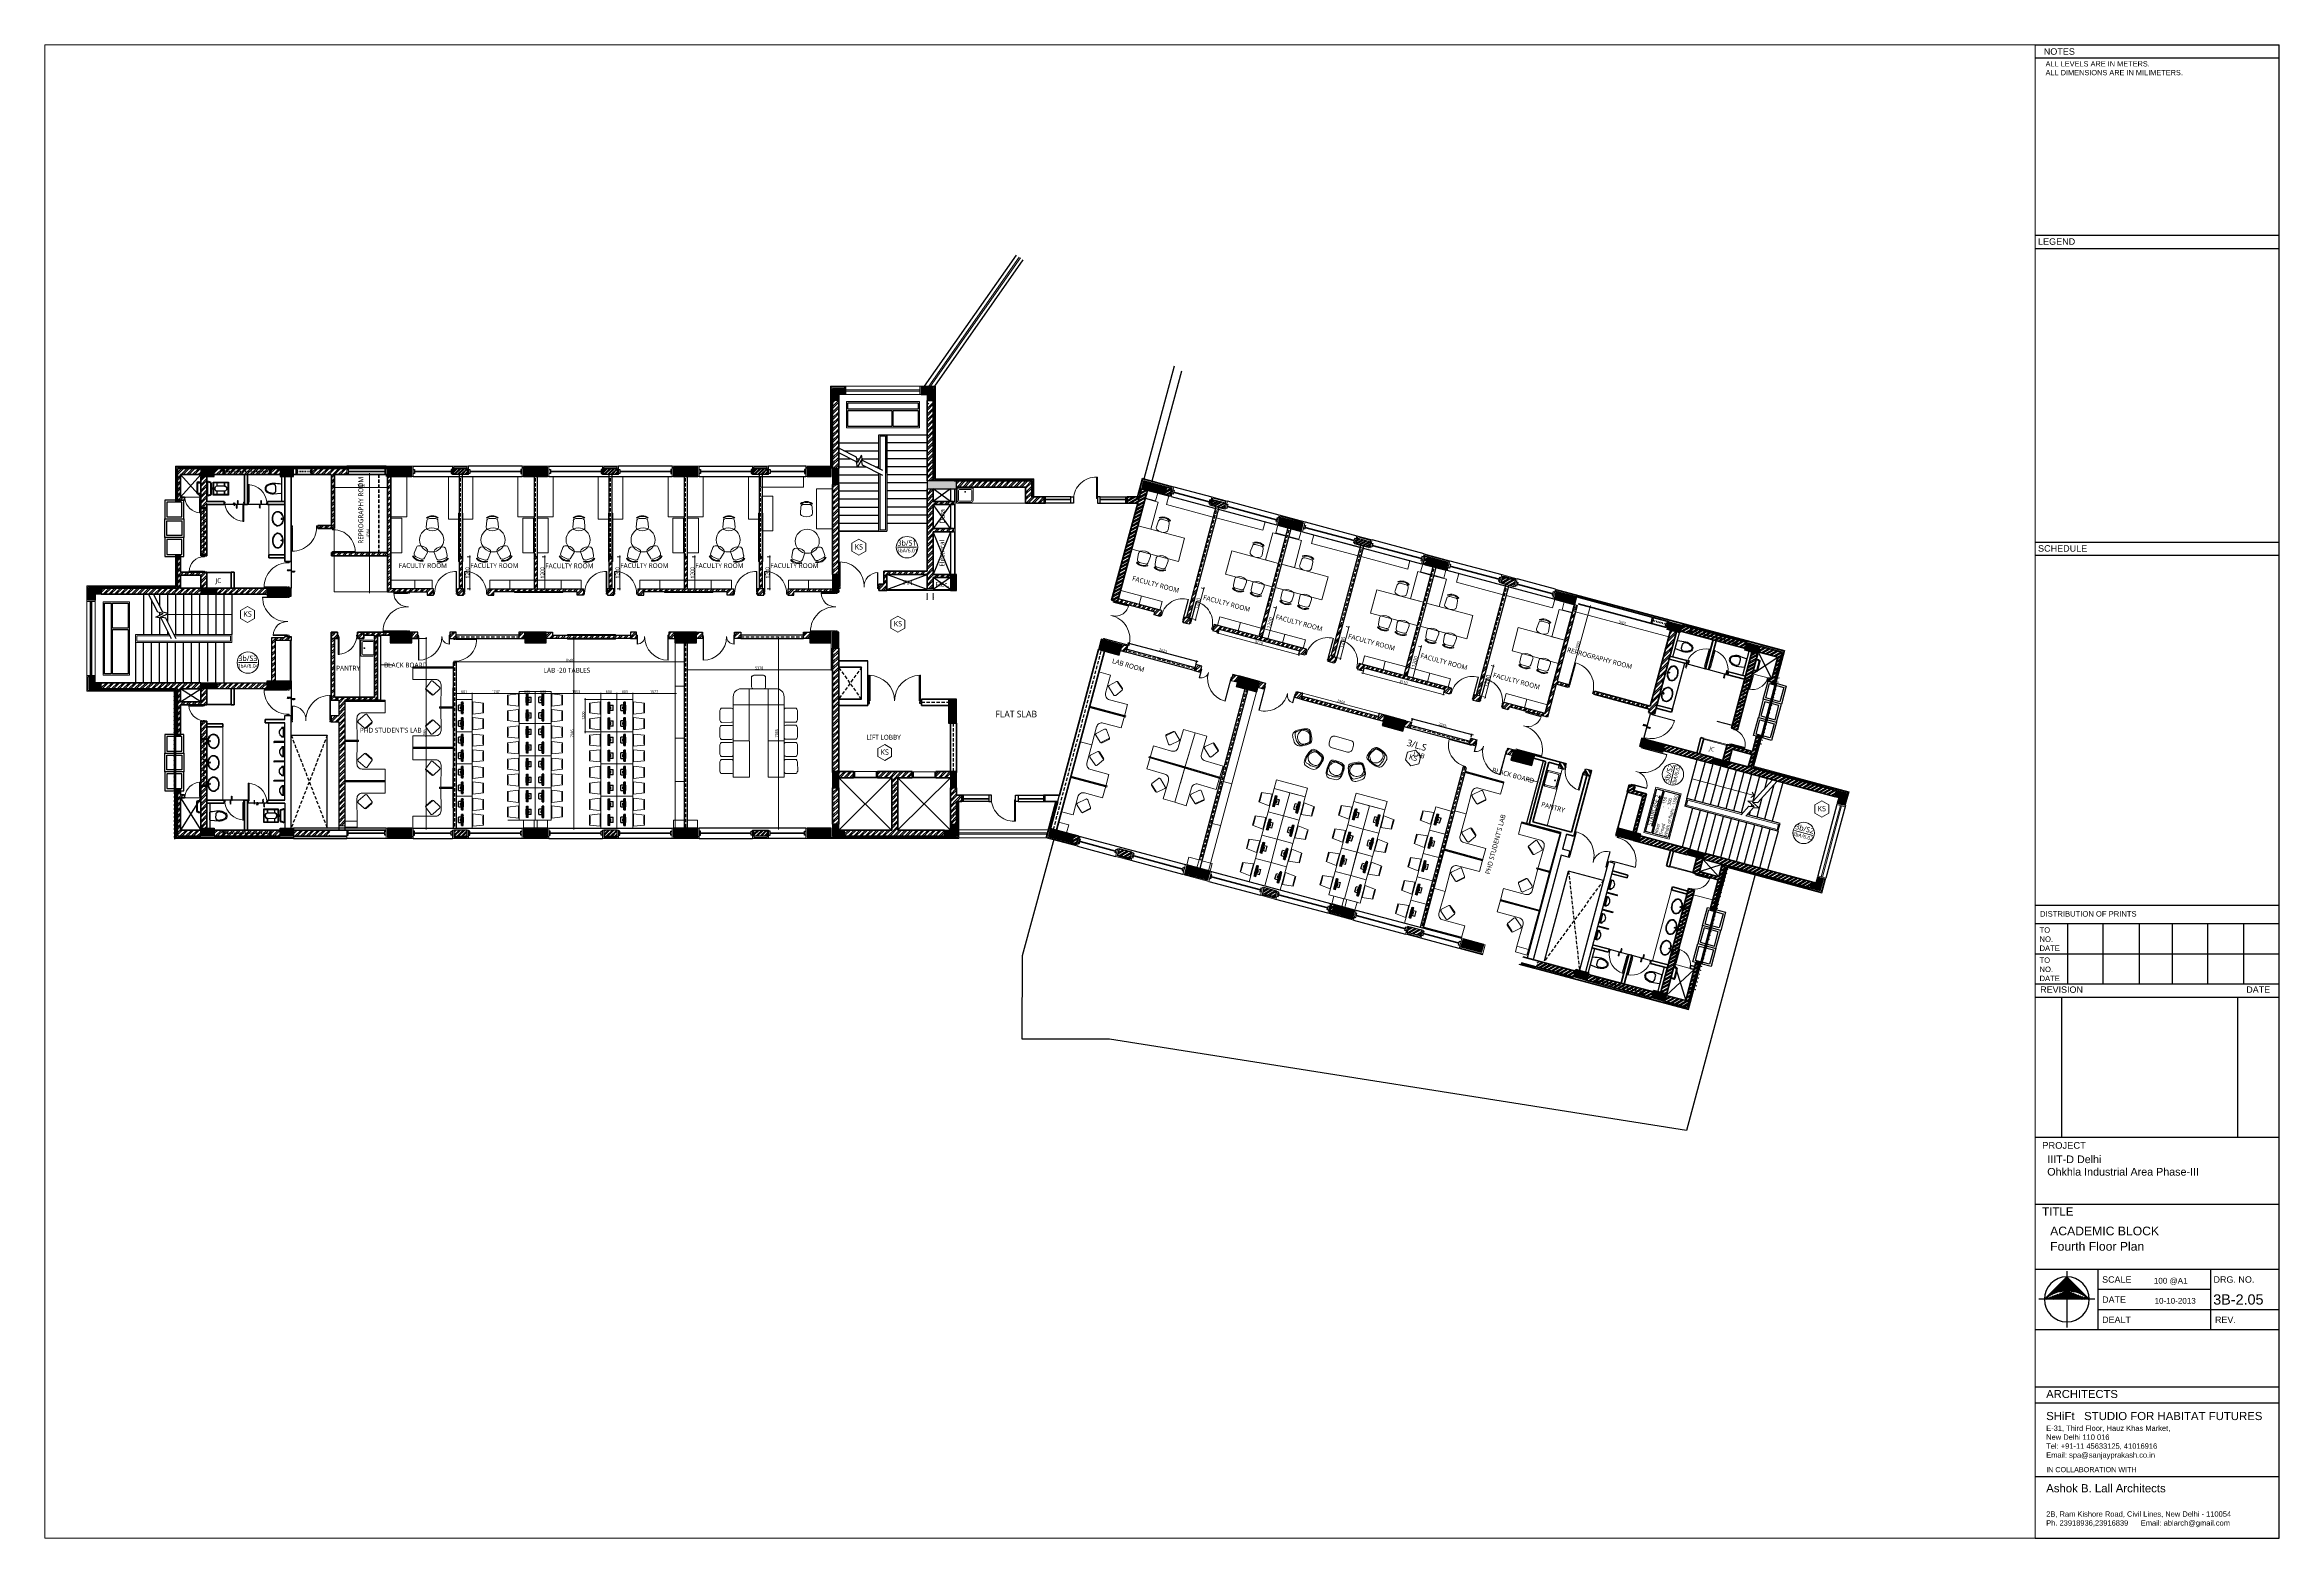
# Model space of a CAD drawing. Header units: millimetres. Extents: x 897770 to 1185420, y -692043 to -233237.
# Drawn here: x 898093 to 981508, y -621771 to -566020 of the extents above; entities that cross this region are included whole.
import ezdxf
from ezdxf.enums import TextEntityAlignment as Align

# ---------------------------------------------------------------- set-up
doc = ezdxf.new("R2010")
doc.units = ezdxf.units.MM
doc.header["$MEASUREMENT"] = 0
doc.header["$PDMODE"] = 67
for name, pattern in [('Dash', [6, 3, -3]), ('DASHED', [0.75, 0.5, -0.25]), ('HIDDEN', [0.375, 0.25, -0.125])]:
    doc.linetypes.add(name, pattern=pattern)
doc.layers.get('Defpoints').update_dxf_attribs({"color": 6})
for name, color, linetype in [('A-Anno Tags', 6, 'Continuous'), ('A-Ele 10', 3, 'Continuous'), ('A-Elevation', 4, 'Continuous'), ('A-Sanitory', 8, 'Continuous'), ('A-Steps', 3, 'Continuous'), ('A-Wall Patt', 8, 'Continuous'), ('A-Window', 4, 'Continuous'), ('Anno_Frames', 7, 'Continuous'), ('Anno_Labels', 7, 'Continuous'), ('S-Conc Patt', 9, 'Continuous')]:
    doc.layers.add(name, color=color, linetype=linetype)
for name, color, linetype, lineweight in [('A-Detail Lines', 8, 'Continuous', 25), ('A-Door', 4, 'Continuous', 9), ('A-DTLS-Elevation', 4, 'Continuous', 25), ('A-DTLS-Frame Members', 3, 'Continuous', 25), ('A-Wall Ele', 3, 'Continuous', 20), ('A-Wall Sec', 1, 'Continuous', 30), ('A-WIN', 5, 'Continuous', 25), ('Ann_TitleBlock 2', 5, 'Continuous', 25), ('Anno_Tittleblock', 5, 'Continuous', 13), ('counter', 10, 'Continuous', 20), ('Dim', 254, 'Continuous', 13), ('DW Tags', 7, 'Continuous', 13), ('ele l', 6, 'Continuous', 15), ('elevation', 4, 'Continuous', 13), ('Fire pipe', 80, 'Continuous', 15), ('FLOOR', 41, 'Continuous', 5), ('frntr', 32, 'Continuous', 13), ('I-Furniture', 34, 'Continuous', 13), ('P-SANR-FIXT', 6, 'Continuous', 9), ('S-Concrete', 40, 'Continuous', 30), ('ST CLADDING PLAN', 6, 'Continuous', 9), ('Tag', 254, 'Continuous', 13), ('text', 7, 'Continuous', 5)]:
    doc.layers.add(name, color=color, linetype=linetype, lineweight=lineweight)
doc.layers.add('I-Kitchen App', color=7, linetype='Continuous', lineweight=18, true_color=0xd06f25)
doc.styles.get("Standard").update_dxf_attribs({"font": 'trebuc.ttf'})
doc.styles.add('TITLE', font='swissel.ttf', dxfattribs={"height": 4.3})
doc.dimstyles.new('IIITD_WD_M @ 50', dxfattribs={"dimscale": 50, "dimtxt": 2, "dimasz": 0.5, "dimexe": 0.5, "dimexo": 0.25, "dimgap": 0.3, "dimtad": 1, "dimdec": 0, "dimrnd": 1, "dimzin": 0, "dimdsep": 46, "dimtxsty": 'Standard', "dimblk": 'ARCHTICK', "dimcen": 0.2, "dimdle": 1, "dimclrd": 8, "dimclre": 9, "dimadec": 0, "dimazin": 0, "dimtfac": 1, "dimtdec": 0, "dimtofl": 0, "dimtmove": 0, "dimatfit": 0, "dimfxl": 1, "dimtolj": 1, "dimtzin": 0, "dimlwd": -1, "dimlwe": -1, "dimarcsym": 0})
pattern_1 = [(45, (686743.83, -396221.57), (-106.06602, 106.06602), []), (45, (686814.54, -396221.57), (-106.06602, 106.06602), [])]
pattern_2 = [(45, (-7e-06, -228153.86), (-106.066017, 106.066017), []), (45, (70.71, -228153.86), (-106.066017, 106.066017), [])]
pattern_3 = [(45, (-7e-06, -78953.36), (-106.066017, 106.066017), []), (45, (70.71, -78953.36), (-106.066017, 106.066017), [])]
pattern_4 = [(30, (-7e-06, -78953.36), (-56.25, 97.427858), []), (30, (51.23, -78967.09), (-56.25, 97.427858), [])]
pattern_5 = [(120, (372915.78, -149523), (129.90381, 75), []), (120, (372847.48, -149504.7), (129.90381, 75), [])]
pattern_6 = [(120, (373862.29, -149777.22), (129.90381, 75), []), (120, (373793.99, -149758.92), (129.90381, 75), [])]
pattern_7 = [(45, (323.28, -150075.46), (-106.066017, 106.066017), []), (45, (394, -150075.46), (-106.066017, 106.066017), [])]

# ---------------------------------------------------------------- blocks, each defined once
blk = doc.blocks.new('DW2')
at = {"layer": 'A-Door', "color": 5}
for p, q in [((43354, -198780), (43354, -197988)), ((43396, -197988), (43354, -197988)), ((43396, -197988), (43396, -198780)), ((43396, -198780), (43354, -198780))]:
    blk.add_line(p, q, dxfattribs=at)
at = {"layer": 'A-Door'}
blk.add_ellipse((43302, -197975), major_axis=(-598, 560), ratio=0.966508, start_param=0.785398, end_param=2.371094, dxfattribs=at)
at = {"layer": 'A-Window'}
for p, q in [((42396, -197813), (41396, -197813)), ((42396, -198043), (41396, -198043)), ((43496, -197813), (44496, -197813)), ((43496, -198043), (44496, -198043))]:
    blk.add_line(p, q, dxfattribs=at)
at = {"layer": 'A-Window', "color": 2, "lineweight": 60}
for p, q in [((42396, -197943), (41446, -197943)), ((43496, -197943), (44446, -197943))]:
    blk.add_line(p, q, dxfattribs=at)
at = {"layer": 'A-Window'}
for points in [[(41396, -197813), (41446, -197813), (41446, -198043), (41396, -198043)], [(44496, -197813), (44444, -197813), (44444, -198043), (44496, -198043)]]:
    blk.add_lwpolyline(points, dxfattribs=at)
for points in [[(42496, -197813), (42396, -197813), (42396, -198043), (42496, -198043)], [(43396, -197813), (43496, -197813), (43496, -198043), (43396, -198043)]]:
    blk.add_lwpolyline(points, close=True, dxfattribs=at)
blk = doc.blocks.new('Room Tag with Finish')
blk.add_lwpolyline([(0, 0), (-2.6, -1.5), (-2.6, -4.5), (0, -6), (2.6, -4.5), (2.6, -1.5)], close=True)
at = {"layer": 'Anno_Frames'}
blk.add_attdef('ROOM_NAME', text='', height=2.5, dxfattribs=at).set_placement((0, 0), align=Align.BOTTOM_CENTER)
blk.add_attdef('FF', text='', height=2, dxfattribs=at).set_placement((0, -1.85), align=Align.TOP_CENTER)
blk = doc.blocks.new('Door Tag')
blk.add_line((-3.5, 0), (3.5, 0))
blk.add_circle((0, 0), 4)
blk.add_attdef('DW_NAME', text='', height=2).set_placement((0, 0), align=Align.BOTTOM_CENTER)
blk.add_attdef('SHEET_NO', text='', height=1.4).set_placement((0.05, -0.54), align=Align.TOP_CENTER)
blk = doc.blocks.new('Big Door Garbage')
at = {"layer": 'A-Detail Lines', "lineweight": 18}
for centre, radius, start, end in [((-12515, 128703), 515, 270, 3.89689), ((-11085, 128703), 915, 177.80782, 270)]:
    blk.add_arc(centre, radius, start, end, dxfattribs=at)
at = {"layer": 'ele l', "lineweight": 18}
for p, q in [((-12550, 128778), (-12500, 128778)), ((-12550, 128703), (-12550, 128778)), ((-12550, 128703), (-12515, 128703)), ((-12515, 128738), (-12500, 128738)), ((-12515, 128703), (-12515, 128738)), ((-12515, 128703), (-12515, 128188)), ((-12499, 128703), (-12515, 128703)), ((-12500, 128778), (-12500, 128738)), ((-12499, 128703), (-12499, 128188)), ((-11101, 128703), (-11101, 127788)), ((-11101, 128703), (-11085, 128703)), ((-11100, 128778), (-11100, 128738)), ((-11050, 128778), (-11100, 128778)), ((-11085, 128738), (-11100, 128738)), ((-11085, 128703), (-11085, 128738)), ((-11050, 128703), (-11085, 128703)), ((-11085, 128703), (-11085, 127788)), ((-11050, 128703), (-11050, 128778))]:
    blk.add_line(p, q, dxfattribs=at)
blk = doc.blocks.new('Lift Door')
at = {"layer": 'A-Door'}
for p, q in [((-15830, -5817), (-15830, -6617)), ((-15625, -6617), (-15625, -5817)), ((-15600, -6617), (-15600, -5817))]:
    blk.add_line(p, q, dxfattribs=at)
for points in [[(-15830, -5767), (-15830, -5817), (-15600, -5817), (-15600, -5767)], [(-15830, -6667), (-15830, -6617), (-15600, -6617), (-15600, -6667)]]:
    blk.add_lwpolyline(points, dxfattribs=at)
blk = doc.blocks.new('block lft')
at = {"layer": 'S-Conc Patt'}
for points in [[(802865, -274226), (802865, -274526), (803365, -274526), (803365, -274226)], [(805830, -274226), (805830, -274526), (806330, -274526), (806330, -274226)], [(810740, -274526), (810740, -274226), (809840, -274226), (809840, -274526)], [(815815, -274526), (815815, -274226), (814915, -274226), (814915, -274526)], [(821415, -274526), (821415, -274226), (820515, -274226), (820515, -274526)], [(826400, -274526), (826400, -274226), (825500, -274226), (825500, -274526)], [(798695, -278696), (799145, -278696), (799145, -278926), (798925, -278926), (798925, -279146), (798695, -279146)], [(803465, -278926), (803465, -278696), (802865, -278696), (802865, -278926)], [(805340, -278696), (805340, -278996), (806240, -278996), (806240, -278696)], [(809940, -280341), (809940, -280741), (810740, -280741), (810740, -280341)], [(814965, -280341), (814965, -280741), (815765, -280741), (815765, -280341)], [(820565, -280341), (820565, -280741), (821365, -280741), (821365, -280341)], [(825600, -280341), (825600, -280741), (826400, -280741), (826400, -280341)], [(798695, -282456), (799145, -282456), (799145, -282226), (798925, -282226), (798925, -282006), (798695, -282006)], [(802865, -282226), (802865, -282456), (803465, -282456), (803465, -282226)], [(806240, -282456), (806240, -282156), (805340, -282156), (805340, -282456)], [(803365, -287956), (803365, -287656), (802865, -287656), (802865, -287956)], [(806330, -287956), (806330, -287656), (805830, -287656), (805830, -287956)], [(810740, -287956), (810740, -287656), (809840, -287656), (809840, -287956)], [(815815, -287956), (815815, -287656), (814915, -287656), (814915, -287956)], [(821415, -287956), (821415, -287656), (820515, -287656), (820515, -287956)], [(826400, -287956), (826400, -287656), (825500, -287656), (825500, -287956)]]:
    blk.add_hatch(color=256, dxfattribs=at).paths.add_polyline_path(points)
at = {"layer": 'S-Concrete'}
for points in [[(802865, -274226), (802865, -274526), (803365, -274526), (803365, -274226)], [(809840, -274226), (809840, -274526), (810740, -274526), (810740, -274226)], [(814915, -274226), (814915, -274526), (815815, -274526), (815815, -274226)], [(820515, -274226), (820515, -274526), (821415, -274526), (821415, -274226)], [(798695, -278696), (799145, -278696), (799145, -278926), (798925, -278926), (798925, -279146), (798695, -279146)], [(809940, -280341), (809940, -280741), (810740, -280741), (810740, -280341)], [(814965, -280341), (814965, -280741), (815765, -280741), (815765, -280341)], [(820565, -280341), (820565, -280741), (821365, -280741), (821365, -280341)], [(798695, -282456), (799145, -282456), (799145, -282226), (798925, -282226), (798925, -282006), (798695, -282006)], [(802865, -287956), (802865, -287656), (803365, -287656), (803365, -287956)], [(809840, -287656), (809840, -287956), (810740, -287956), (810740, -287656)], [(814915, -287656), (814915, -287956), (815815, -287956), (815815, -287656)], [(820515, -287656), (820515, -287956), (821415, -287956), (821415, -287656)], [(825500, -287656), (825500, -287956), (826400, -287956), (826400, -287656)]]:
    blk.add_lwpolyline(points, close=True, dxfattribs=at)
at = {"layer": 'S-Concrete', "elevation": 0}
for points in [[(805830, -274226), (805830, -274526), (806330, -274526), (806330, -274226)], [(825500, -274226), (825500, -274526), (826400, -274526), (826400, -274226)], [(802865, -278696), (802865, -278926), (803465, -278926), (803465, -278696)], [(805340, -278696), (805340, -278996), (806240, -278996), (806240, -278696)], [(825600, -280341), (825600, -280741), (826400, -280741), (826400, -280341)], [(802865, -282456), (802865, -282226), (803465, -282226), (803465, -282456)], [(805340, -282456), (805340, -282156), (806240, -282156), (806240, -282456)], [(805830, -287956), (805830, -287656), (806330, -287656), (806330, -287956)]]:
    blk.add_lwpolyline(points, close=True, dxfattribs=at)
blk = doc.blocks.new('t4ww4tw3')
at = {"layer": 'S-Conc Patt'}
for points in [[(777503, -499894), (777953, -499894), (777953, -500124), (777733, -500124), (777733, -500344), (777503, -500344)], [(781263, -499894), (780813, -499894), (780813, -500124), (781033, -500124), (781033, -500344), (781263, -500344)], [(777503, -503481), (777733, -503481), (777733, -502881), (777503, -502881)], [(782133, -503649), (782133, -503349), (781033, -503349), (781033, -503649)], [(789908, -503872), (789985, -503582), (789116, -503349), (789038, -503639)], [(794993, -505234), (795071, -504945), (794202, -504712), (794124, -505001)], [(777503, -507439), (777733, -507439), (777733, -506839), (777503, -506839)], [(781903, -507439), (782133, -507439), (782133, -506839), (781903, -506839)], [(809135, -509023), (809212, -508734), (808729, -508604), (808652, -508894)], [(777503, -509596), (777733, -509596), (777733, -508996), (777503, -508996)], [(787533, -509255), (787430, -509642), (788203, -509849), (788306, -509462)], [(812042, -509802), (812120, -509513), (811637, -509383), (811559, -509673)], [(792667, -510631), (792564, -511018), (793337, -511225), (793440, -510838)], [(781833, -512396), (782133, -512396), (782133, -511496), (781833, -511496)], [(808494, -513480), (808572, -513190), (807703, -512957), (807625, -513247)], [(810383, -513675), (810324, -513897), (810903, -514053), (810963, -513830)], [(777503, -514801), (777733, -514801), (777733, -514201), (777503, -514201)], [(781903, -514801), (782133, -514801), (782133, -514201), (781903, -514201)], [(815348, -515005), (814962, -514902), (814902, -515124), (815066, -515168), (815009, -515381), (815232, -515440)], [(777503, -516611), (777953, -516611), (777953, -516381), (777733, -516381), (777733, -516161), (777503, -516161)], [(782133, -516611), (781683, -516611), (781683, -516381), (781903, -516381), (781903, -516161), (782133, -516161)], [(786432, -516844), (786510, -516554), (785640, -516321), (785563, -516611)], [(807599, -516822), (807677, -516532), (806807, -516299), (806730, -516589)], [(809470, -517085), (809410, -517307), (809990, -517462), (810049, -517240)], [(791517, -518207), (791595, -517917), (790726, -517684), (790648, -517974)], [(814375, -518637), (814491, -518203), (814269, -518143), (814212, -518356), (814048, -518312), (813989, -518534)], [(805659, -521996), (805736, -521706), (805253, -521577), (805176, -521866)], [(808566, -522775), (808644, -522485), (808161, -522356), (808083, -522645)]]:
    blk.add_hatch(color=256, dxfattribs=at).paths.add_polyline_path(points)
h = blk.add_hatch(color=256, dxfattribs=at)
h.dxf.hatch_style = 1
h.paths.add_polyline_path([(799708, -506187), (799630, -506477), (800403, -506684), (800480, -506394)])
h = blk.add_hatch(color=256, dxfattribs=at)
h.dxf.hatch_style = 1
h.paths.add_polyline_path([(804513, -507474), (804435, -507764), (805208, -507971), (805286, -507682)])
h = blk.add_hatch(color=256, dxfattribs=at)
h.dxf.hatch_style = 1
h.paths.add_polyline_path([(798898, -512300), (798125, -512093), (798021, -512480), (798794, -512687), (798794, -512687)])
h = blk.add_hatch(color=256, dxfattribs=at)
h.dxf.hatch_style = 1
h.paths.add_polyline_path([(803703, -513588), (802930, -513381), (802930, -513381), (802827, -513767), (803600, -513974)])
h = blk.add_hatch(color=256, dxfattribs=at)
h.dxf.hatch_style = 1
h.paths.add_polyline_path([(796232, -519159), (796154, -519449), (796927, -519656), (797004, -519366)])
h = blk.add_hatch(color=256, dxfattribs=at)
h.dxf.hatch_style = 1
h.paths.add_polyline_path([(801810, -520654), (801037, -520447), (800959, -520737), (801732, -520944)])
at = {"layer": 'S-Concrete'}
for points in [[(777503, -499894), (777953, -499894), (777953, -500124), (777733, -500124), (777733, -500344), (777503, -500344)], [(781263, -499894), (780813, -499894), (780813, -500124), (781033, -500124), (781033, -500344), (781263, -500344)], [(782133, -503649), (782133, -503349), (781033, -503349), (781033, -503649)], [(789116, -503349), (789038, -503639), (789908, -503872), (789985, -503582)], [(794202, -504712), (794124, -505001), (794993, -505234), (795071, -504945)], [(777733, -506839), (777503, -506839), (777503, -507439), (777733, -507439)], [(782133, -506839), (781903, -506839), (781903, -507439), (782133, -507439)], [(805208, -507971), (805286, -507682), (804513, -507474), (804435, -507764)], [(808652, -508894), (808729, -508604), (809212, -508734), (809135, -509023)], [(777733, -508996), (777503, -508996), (777503, -509596), (777733, -509596)], [(811559, -509673), (811637, -509383), (812120, -509513), (812042, -509802)], [(792667, -510631), (792564, -511018), (793337, -511225), (793440, -510838)], [(781833, -512396), (782133, -512396), (782133, -511496), (781833, -511496)], [(808494, -513480), (808572, -513190), (807703, -512957), (807625, -513247)], [(810324, -513897), (810383, -513675), (810963, -513830), (810903, -514053)], [(777733, -514201), (777503, -514201), (777503, -514801), (777733, -514801)], [(782133, -514201), (781903, -514201), (781903, -514801), (782133, -514801)], [(815348, -515005), (814962, -514902), (814902, -515124), (815066, -515168), (815009, -515381), (815232, -515440)], [(777503, -516611), (777953, -516611), (777953, -516381), (777733, -516381), (777733, -516161), (777503, -516161)], [(782133, -516611), (781683, -516611), (781683, -516381), (781903, -516381), (781903, -516161), (782133, -516161)], [(785640, -516321), (785563, -516611), (786432, -516844), (786510, -516554)], [(807599, -516822), (807677, -516532), (806807, -516299), (806730, -516589)], [(809410, -517307), (809470, -517085), (810049, -517240), (809990, -517462)], [(790726, -517684), (790648, -517974), (791517, -518207), (791595, -517917)], [(814375, -518637), (814491, -518203), (814269, -518143), (814212, -518356), (814048, -518312), (813989, -518534)], [(805176, -521866), (805253, -521577), (805736, -521706), (805659, -521996)], [(808083, -522645), (808161, -522356), (808644, -522485), (808566, -522775)]]:
    blk.add_lwpolyline(points, close=True, dxfattribs=at)
at = {"layer": 'S-Concrete', "elevation": 0}
for points in [[(777733, -502881), (777503, -502881), (777503, -503481), (777733, -503481)], [(800403, -506684), (800480, -506394), (799708, -506187), (799630, -506477)], [(787533, -509255), (787430, -509642), (788203, -509849), (788306, -509462)], [(798794, -512687), (798898, -512300), (798125, -512093), (798021, -512480)], [(803600, -513974), (803703, -513588), (802930, -513381), (802827, -513767)], [(796232, -519159), (796154, -519449), (796927, -519656), (797004, -519366)], [(801037, -520447), (800959, -520737), (801732, -520944), (801810, -520654)]]:
    blk.add_lwpolyline(points, close=True, dxfattribs=at)
at = {"color": 6}
blk.add_blockref('block lft', (-48947, -228655), dxfattribs=at)
blk = doc.blocks.new('WEREWGFWERG')
at = {"layer": 'A-Wall Patt'}
h = blk.add_hatch(dxfattribs=at)
h.set_pattern_fill('ANSI32', color=256, scale=250, style=0)
h.set_pattern_definition([(45, (11200, 500), (-66.291261, 66.291261), []), (45, (11244.19, 500), (-66.291261, 66.291261), [])])
h.paths.add_polyline_path([(924568, -353681), (924568, -353911), (925068, -353911), (925068, -353681)])
at = {"layer": 'A-Detail Lines'}
for p, q in [((925068, -353631, 0), (924568, -353631, 0)), ((924568, -353681, 0), (924568, -353631, 0)), ((925068, -353681, 0), (925068, -353631, 0))]:
    blk.add_line(p, q, dxfattribs=at)
at = {"layer": 'A-Wall Sec', "elevation": 0}
blk.add_lwpolyline([(924568, -353911), (924568, -353681), (925068, -353681), (925068, -353911)], close=True, dxfattribs=at)
blk.add_lwpolyline([(924568, -353911), (924568, -353681), (925068, -353681), (925068, -353911)], close=True, dxfattribs=at)
at = {"layer": 'A-WIN', "color": 2, "lineweight": 40}
blk.add_line((926453, -353796, 0), (925168, -353796, 0), dxfattribs=at)
at = {"layer": 'A-WIN', "color": 2, "lineweight": 40, "elevation": 0}
blk.add_lwpolyline([(922568, -353796), (924468, -353796)], dxfattribs=at)
blk.add_lwpolyline([(922568, -353796), (924468, -353796)], dxfattribs=at)
at = {"layer": 'A-Window'}
for p, q in [((926503, -353601, 0), (925118, -353601, 0)), ((922518, -353981, 0), (926503, -353981, 0))]:
    blk.add_line(p, q, dxfattribs=at)
at = {"layer": 'A-Window', "elevation": 0}
for points in [[(922518, -353601), (924518, -353601)], [(922518, -353721), (922568, -353721), (922568, -353871), (922518, -353871)], [(924518, -353721), (924468, -353721), (924468, -353871), (924518, -353871)], [(925118, -353721), (925168, -353721), (925168, -353871), (925118, -353871)], [(926503, -353721), (926453, -353721), (926453, -353871), (926503, -353871)]]:
    blk.add_lwpolyline(points, dxfattribs=at)
at = {"layer": 'ST CLADDING PLAN'}
for p, q in [((922518, -353981), (922518, -353601)), ((924518, -353911, 0), (924518, -353601, 0)), ((925118, -353601, 0), (924518, -353601, 0)), ((925118, -353911, 0), (925118, -353601, 0)), ((926503, -353981, 0), (926503, -353601, 0)), ((922518, -353981, 0), (922468, -353981)), ((924518, -353911, 0), (924568, -353911, 0)), ((925118, -353911, 0), (925068, -353911, 0)), ((926503, -353981, 0), (926553, -353981, 0))]:
    blk.add_line(p, q, dxfattribs=at)
blk = doc.blocks.new('ERGEWGRWR')
at = {"layer": 'A-Wall Patt'}
h = blk.add_hatch(dxfattribs=at)
h.set_pattern_fill('ANSI32', color=256, scale=250, style=0)
h.set_pattern_definition([(45, (5600, 500), (-66.291261, 66.291261), []), (45, (5644.19, 500), (-66.291261, 66.291261), [])])
h.paths.add_polyline_path([(918968, -353681), (918968, -353911), (919468, -353911), (919468, -353681)])
at = {"layer": 'A-Detail Lines'}
for p, q in [((919468, -353631, 0), (918968, -353631, 0)), ((918968, -353681, 0), (918968, -353631, 0)), ((919468, -353681, 0), (919468, -353631, 0))]:
    blk.add_line(p, q, dxfattribs=at)
at = {"layer": 'A-Wall Sec', "elevation": 0}
blk.add_lwpolyline([(918968, -353911), (918968, -353681), (919468, -353681), (919468, -353911)], close=True, dxfattribs=at)
blk.add_lwpolyline([(918968, -353911), (918968, -353681), (919468, -353681), (919468, -353911)], close=True, dxfattribs=at)
at = {"layer": 'A-WIN', "color": 2, "lineweight": 40}
blk.add_line((921468, -353796), (919568, -353796, 0), dxfattribs=at)
at = {"layer": 'A-WIN', "color": 2, "lineweight": 40, "elevation": 0}
blk.add_lwpolyline([(916968, -353796), (918868, -353796)], dxfattribs=at)
blk.add_lwpolyline([(916968, -353796), (918868, -353796)], dxfattribs=at)
at = {"layer": 'A-Window'}
for p, q in [((921518, -353601, 0), (919518, -353601, 0)), ((916918, -353981, 0), (921518, -353981))]:
    blk.add_line(p, q, dxfattribs=at)
at = {"layer": 'A-Window', "elevation": 0}
for points in [[(916918, -353601), (918918, -353601)], [(916918, -353721), (916968, -353721), (916968, -353871), (916918, -353871)], [(918918, -353721), (918868, -353721), (918868, -353871), (918918, -353871)], [(919518, -353721), (919568, -353721), (919568, -353871), (919518, -353871)], [(921518, -353721), (921468, -353721), (921468, -353871), (921518, -353871)]]:
    blk.add_lwpolyline(points, dxfattribs=at)
at = {"layer": 'ST CLADDING PLAN'}
for p, q in [((916918, -353981), (916918, -353601)), ((918918, -353911, 0), (918918, -353601, 0)), ((919518, -353601, 0), (918918, -353601, 0)), ((919518, -353911, 0), (919518, -353601, 0)), ((921518, -353981, 0), (921518, -353601, 0)), ((916918, -353981, 0), (916868, -353981)), ((918918, -353911, 0), (918968, -353911, 0)), ((919518, -353911, 0), (919468, -353911, 0)), ((921518, -353981), (921568, -353981))]:
    blk.add_line(p, q, dxfattribs=at)
blk = doc.blocks.new('ERGWERGWRWRG')
at = {"layer": 'A-Wall Patt'}
h = blk.add_hatch(dxfattribs=at)
h.set_pattern_fill('ANSI32', color=256, scale=250, style=0)
h.set_pattern_definition([(45, (2e-08, 500), (-66.291261, 66.291261), []), (45, (44.19, 500), (-66.291261, 66.291261), [])])
h.paths.add_polyline_path([(913368, -353681), (913368, -353911), (913868, -353911), (913868, -353681)])
at = {"layer": 'A-Detail Lines'}
for p, q in [((913868, -353631, 0), (913368, -353631, 0)), ((913368, -353681, 0), (913368, -353631, 0)), ((913868, -353681, 0), (913868, -353631, 0))]:
    blk.add_line(p, q, dxfattribs=at)
at = {"layer": 'A-Wall Sec', "elevation": 0}
blk.add_lwpolyline([(913368, -353911), (913368, -353681), (913868, -353681), (913868, -353911)], close=True, dxfattribs=at)
blk.add_lwpolyline([(913368, -353911), (913368, -353681), (913868, -353681), (913868, -353911)], close=True, dxfattribs=at)
at = {"layer": 'A-WIN', "color": 2, "lineweight": 40}
blk.add_line((915868, -353796), (913968, -353796, 0), dxfattribs=at)
at = {"layer": 'A-WIN', "color": 2, "lineweight": 40, "elevation": 0}
blk.add_lwpolyline([(911893, -353796), (913268, -353796)], dxfattribs=at)
blk.add_lwpolyline([(911893, -353796), (913268, -353796)], dxfattribs=at)
at = {"layer": 'A-Window'}
for p, q in [((915918, -353601, 0), (913918, -353601, 0)), ((911843, -353981, 0), (915918, -353981))]:
    blk.add_line(p, q, dxfattribs=at)
at = {"layer": 'A-Window', "elevation": 0}
for points in [[(911843, -353601), (913318, -353601)], [(911843, -353721), (911893, -353721), (911893, -353871), (911843, -353871)], [(913318, -353721), (913268, -353721), (913268, -353871), (913318, -353871)], [(913918, -353721), (913968, -353721), (913968, -353871), (913918, -353871)], [(915918, -353721), (915868, -353721), (915868, -353871), (915918, -353871)]]:
    blk.add_lwpolyline(points, dxfattribs=at)
at = {"layer": 'ST CLADDING PLAN'}
for p, q in [((911843, -353981), (911843, -353601)), ((913318, -353911, 0), (913318, -353601, 0)), ((913918, -353601, 0), (913318, -353601, 0)), ((913918, -353911, 0), (913918, -353601, 0)), ((915918, -353981, 0), (915918, -353601, 0)), ((911843, -353981, 0), (911793, -353981)), ((913318, -353911, 0), (913368, -353911, 0)), ((913918, -353911, 0), (913868, -353911, 0)), ((915918, -353981), (915968, -353981))]:
    blk.add_line(p, q, dxfattribs=at)
blk = doc.blocks.new('ERGEWRGR')
at = {"layer": 'A-Wall Patt'}
h = blk.add_hatch(dxfattribs=at)
h.set_pattern_fill('ANSI32', color=256, scale=300, angle=345, style=0)
h.paths.add_polyline_path([(938137, -368100), (938196, -367878), (938679, -368008), (938620, -368230)])
at = {"layer": 'A-Detail Lines'}
for p, q in [((938137, -368100, 0), (938124, -368149, 0)), ((938607, -368278, 0), (938124, -368149, 0)), ((938620, -368230, 0), (938607, -368278, 0))]:
    blk.add_line(p, q, dxfattribs=at)
at = {"layer": 'A-Wall Sec', "elevation": 0}
blk.add_lwpolyline([(938196, -367878), (938137, -368100), (938620, -368230), (938679, -368008)], close=True, dxfattribs=at)
blk.add_lwpolyline([(938196, -367878), (938137, -368100), (938620, -368230), (938679, -368008)], close=True, dxfattribs=at)
at = {"layer": 'A-WIN', "color": 2, "lineweight": 40}
blk.add_line((940581, -368636, 0), (938746, -368145, 0), dxfattribs=at)
at = {"layer": 'A-WIN', "color": 2, "lineweight": 40, "elevation": 0}
blk.add_lwpolyline([(936742, -367607), (938070, -367963)], dxfattribs=at)
blk.add_lwpolyline([(936742, -367607), (938070, -367963)], dxfattribs=at)
at = {"layer": 'A-Window'}
for p, q in [((936741, -367416, 0), (940677, -368471, 0)), ((940579, -368838, 0), (938647, -368320, 0))]:
    blk.add_line(p, q, dxfattribs=at)
at = {"layer": 'A-Window', "elevation": 0}
for points in [[(936643, -367783), (938068, -368165)], [(936674, -367667), (936722, -367680), (936761, -367535), (936713, -367522)], [(938099, -368049), (938050, -368036), (938089, -367891), (938138, -367904)], [(938678, -368204), (938727, -368217), (938765, -368072), (938717, -368059)], [(940610, -368722), (940562, -368709), (940601, -368564), (940649, -368577)]]:
    blk.add_lwpolyline(points, dxfattribs=at)
at = {"layer": 'ST CLADDING PLAN'}
for p, q in [((936741, -367416, 0), (936643, -367783, 0)), ((936741, -367416, 0), (936693, -367403, 0)), ((938148, -367865, 0), (938068, -368165, 0)), ((938647, -368320, 0), (938068, -368165, 0)), ((938148, -367865, 0), (938196, -367878, 0)), ((938728, -368021, 0), (938647, -368320, 0)), ((938728, -368021, 0), (938679, -368008, 0)), ((940677, -368471, 0), (940579, -368838, 0)), ((940677, -368471, 0), (940726, -368483, 0))]:
    blk.add_line(p, q, dxfattribs=at)
blk = doc.blocks.new('ERTGWERTGWERGT')
at = {"layer": 'A-Wall Patt'}
h = blk.add_hatch(dxfattribs=at)
h.set_pattern_fill('ANSI32', color=256, scale=300, angle=345, style=0)
h.paths.add_polyline_path([(943546, -369550), (943605, -369328), (944088, -369457), (944029, -369679)])
at = {"layer": 'A-Detail Lines'}
for p, q in [((943546, -369550, 0), (943533, -369598, 0)), ((944016, -369727, 0), (943533, -369598, 0)), ((944029, -369679, 0), (944016, -369727, 0))]:
    blk.add_line(p, q, dxfattribs=at)
at = {"layer": 'A-Wall Sec', "elevation": 0}
blk.add_lwpolyline([(943605, -369328), (943546, -369550), (944029, -369679), (944088, -369457)], close=True, dxfattribs=at)
blk.add_lwpolyline([(943605, -369328), (943546, -369550), (944029, -369679), (944088, -369457)], close=True, dxfattribs=at)
at = {"layer": 'A-WIN', "color": 2, "lineweight": 40}
blk.add_line((945990, -370086, 0), (944155, -369594, 0), dxfattribs=at)
at = {"layer": 'A-WIN', "color": 2, "lineweight": 40, "elevation": 0}
blk.add_lwpolyline([(941644, -368921), (943479, -369413)], dxfattribs=at)
blk.add_lwpolyline([(941644, -368921), (943479, -369413)], dxfattribs=at)
at = {"layer": 'A-Window'}
for p, q in [((941643, -368729, 0), (946087, -369920, 0)), ((945988, -370287, 0), (944056, -369769, 0))]:
    blk.add_line(p, q, dxfattribs=at)
at = {"layer": 'A-Window', "elevation": 0}
for points in [[(941545, -369096), (943477, -369614)], [(941576, -368980), (941624, -368993), (941663, -368849), (941615, -368836)], [(943508, -369498), (943460, -369485), (943499, -369340), (943547, -369353)], [(944088, -369653), (944136, -369666), (944175, -369521), (944126, -369509)], [(946019, -370171), (945971, -370158), (946010, -370013), (946058, -370026)]]:
    blk.add_lwpolyline(points, dxfattribs=at)
at = {"layer": 'ST CLADDING PLAN'}
for p, q in [((941643, -368729, 0), (941545, -369096, 0)), ((941643, -368729, 0), (941595, -368716, 0)), ((943557, -369315, 0), (943477, -369614, 0)), ((943557, -369315, 0), (943605, -369328, 0)), ((944137, -369470, 0), (944056, -369769, 0)), ((944137, -369470, 0), (944088, -369457, 0)), ((944056, -369769, 0), (943477, -369614, 0)), ((946087, -369920, 0), (945988, -370287, 0)), ((946087, -369920, 0), (946135, -369933, 0))]:
    blk.add_line(p, q, dxfattribs=at)
blk = doc.blocks.new('ERGEGEWRGREG')
at = {"layer": 'A-Wall Patt'}
h = blk.add_hatch(dxfattribs=at)
h.set_pattern_fill('ANSI32', color=256, scale=300, angle=0.00001, style=0)
h.set_pattern_definition([(45.000013, (-88074.36, -254660.84), (-79.549531, 79.549495), []), (45.000013, (-88021.32, -254660.84), (-79.549531, 79.549495), [])])
h.paths.add_polyline_path([(925068, -367411), (925068, -367181), (924568, -367181), (924568, -367411)])
at = {"layer": 'A-Detail Lines'}
for p, q in [((924568, -367411, 0), (924568, -367461, 0)), ((924568, -367461, 0), (925068, -367461, 0)), ((925068, -367411, 0), (925068, -367461, 0))]:
    blk.add_line(p, q, dxfattribs=at)
at = {"layer": 'A-Wall Sec', "elevation": 0}
blk.add_lwpolyline([(925068, -367181), (925068, -367411), (924568, -367411), (924568, -367181)], close=True, dxfattribs=at)
blk.add_lwpolyline([(925068, -367181), (925068, -367411), (924568, -367411), (924568, -367181)], close=True, dxfattribs=at)
at = {"layer": 'A-WIN', "color": 2, "lineweight": 40}
blk.add_line((922568, -367296), (924468, -367296, 0), dxfattribs=at)
at = {"layer": 'A-WIN', "color": 2, "lineweight": 40, "elevation": 0}
blk.add_lwpolyline([(926453, -367296), (925168, -367296)], dxfattribs=at)
blk.add_lwpolyline([(926453, -367296), (925168, -367296)], dxfattribs=at)
at = {"layer": 'A-Window'}
for p, q in [((926503, -367111, 0), (922518, -367111)), ((922518, -367491, 0), (924518, -367491, 0))]:
    blk.add_line(p, q, dxfattribs=at)
at = {"layer": 'A-Window', "elevation": 0}
for points in [[(922518, -367371), (922568, -367371), (922568, -367221), (922518, -367221)], [(924518, -367371), (924468, -367371), (924468, -367221), (924518, -367221)], [(925118, -367371), (925168, -367371), (925168, -367221), (925118, -367221)], [(926503, -367491), (925118, -367491)], [(926503, -367371), (926453, -367371), (926453, -367221), (926503, -367221)]]:
    blk.add_lwpolyline(points, dxfattribs=at)
at = {"layer": 'ST CLADDING PLAN'}
for p, q in [((922518, -367111), (922468, -367111)), ((922518, -367111, 0), (922518, -367491, 0)), ((924518, -367181, 0), (924518, -367491, 0)), ((924518, -367181, 0), (924568, -367181, 0)), ((924518, -367491, 0), (925118, -367491, 0)), ((925118, -367181, 0), (925068, -367181, 0)), ((925118, -367181, 0), (925118, -367491, 0)), ((926503, -367111, 0), (926503, -367491, 0)), ((926503, -367111, 0), (926553, -367111, 0))]:
    blk.add_line(p, q, dxfattribs=at)
blk = doc.blocks.new('_ArchTick')
at = {"color": 0, "linetype": 'ByBlock', "const_width": 0.15}
blk.add_lwpolyline([(-0.5, -0.5), (0.5, 0.5)], dxfattribs=at)
blk = doc.blocks.new('ERFWERWERG')
at = {"layer": 'A-Detail Lines', "ltscale": 3}
for p, q in [((931903, -269525, 0), (931263, -269059, 0)), ((931903, -269059, 0), (931263, -269525)), ((931903, -270540, 0), (931263, -269640)), ((931903, -269640, 0), (931263, -270540)), ((931903, -270655, 0), (931263, -272249)), ((931903, -272249, 0), (931264, -270655)), ((931033, -272819), (929533, -272249)), ((929533, -272819), (931033, -272249)), ((931903, -272819), (931263, -272364)), ((931903, -272364), (931263, -272819))]:
    blk.add_line(p, q, dxfattribs=at)
at = {"layer": 'A-Elevation'}
for p, q in [((931903, -269059, 0), (931903, -269525, 0)), ((931903, -269640, 0), (931903, -270540, 0)), ((931903, -270655, 0), (931903, -272249, 0))]:
    blk.add_line(p, q, dxfattribs=at)
at = {"layer": 'A-Wall Sec', "lineweight": 35}
for p, q in [((932023, -269525), (932023, -269640)), ((932023, -270540), (932023, -270655)), ((931033, -272789), (931263, -272789))]:
    blk.add_line(p, q, dxfattribs=at)
at = {"layer": 'DW Tags'}
for p, q in [((931033, -272949), (931033, -273199)), ((931263, -272949), (931263, -273199))]:
    blk.add_line(p, q, dxfattribs=at)
at = {"layer": 'ele l'}
for p, q in [((932053, -269525, 0), (932053, -269059, 0)), ((932083, -272249, 0), (932083, -269059, 0)), ((932023, -269525), (932053, -269525, 0)), ((932023, -269640), (932053, -269640, 0)), ((932053, -270540, 0), (932053, -269640, 0)), ((932023, -270540), (932053, -270540, 0)), ((932023, -270655), (932053, -270655, 0)), ((932053, -272249, 0), (932053, -270655, 0)), ((931033, -272819), (929533, -272819)), ((931903, -272849), (929533, -272849)), ((931033, -272819), (931033, -272789)), ((931263, -272819), (931263, -272789)), ((931263, -272819), (931903, -272819))]:
    blk.add_line(p, q, dxfattribs=at)
at = {"layer": 'DW Tags', "xscale": 50, "yscale": 50, "zscale": 50}
blk.add_blockref('_ArchTick', (931033, -273149), dxfattribs=at)
at = {"layer": 'DW Tags', "xscale": 50, "yscale": 50, "zscale": 50, "rotation": 180}
blk.add_blockref('_ArchTick', (931263, -273149), dxfattribs=at)
at = {"layer": 'A-Anno Tags', "char_height": 180, "attachment_point": 5, "rotation": 90, "line_spacing_factor": 0.938532}
for s, insert in [('\\fArial|b0|i0|c0|p34|;Data', (931597, -270082)), ('Electrical', (931591, -271460))]:
    blk.add_mtext(s, dxfattribs=dict(at, insert=insert))
at = {"layer": 'A-Anno Tags', "char_height": 180, "attachment_point": 5, "line_spacing_factor": 0.938532}
for s, insert in [('{\\fArial|b0|i0|c0|p34;FH}', (930303, -272556)), ('Elec.', (931601, -272621))]:
    blk.add_mtext(s, dxfattribs=dict(at, insert=insert))
blk = doc.blocks.new('ERGTERGER')
at = {"layer": 'A-Window'}
for p, q in [((958058, -359462, 0), (958117, -359240, 0)), ((958070, -359414, 0), (958119, -359427, 0)), ((958104, -359288, 0), (958152, -359301, 0)), ((958119, -359427, 0), (958152, -359301, 0)), ((958602, -359556, 0), (958635, -359430, 0)), ((958635, -359430, 0), (958684, -359443, 0)), ((958637, -359617, 0), (958697, -359395, 0)), ((958602, -359556, 0), (958650, -359569, 0))]:
    blk.add_line(p, q, dxfattribs=at)
at = {"layer": 'A-Window', "color": 2, "linetype": 'Dash', "lineweight": 40, "ltscale": 10}
blk.add_line((958619, -359493, 0), (958136, -359364, 0), dxfattribs=at)
blk = doc.blocks.new('VENT IIITD ACAD 1900')
at = {"layer": 'A-Window'}
for p, q in [((955419, -358755, 0), (955479, -358533, 0)), ((955466, -358581, 0), (955514, -358594, 0)), ((955481, -358720, 0), (955514, -358594, 0)), ((955432, -358707, 0), (955481, -358720, 0)), ((957123, -359160, 0), (957156, -359034, 0)), ((957123, -359160, 0), (957171, -359173, 0)), ((957156, -359034, 0), (957205, -359047, 0)), ((957158, -359221, 0), (957218, -358999, 0))]:
    blk.add_line(p, q, dxfattribs=at)
at = {"layer": 'A-Window', "color": 2, "linetype": 'Dash', "lineweight": 40, "ltscale": 10}
blk.add_line((957140, -359097, 0), (955497, -358657, 0), dxfattribs=at)
blk = doc.blocks.new('WFTGRWE3TG')
at = {"layer": 'A-Wall Patt'}
h = blk.add_hatch(dxfattribs=at)
h.set_pattern_fill('ANSI32', color=256, scale=300, angle=345, style=0)
h.paths.add_polyline_path([(949438, -371129), (949498, -370906), (949015, -370777), (948955, -370999)])
at = {"layer": 'A-Detail Lines'}
for p, q in [((948955, -370999, 0), (948942, -371047, 0)), ((948942, -371047, 0), (949425, -371177, 0)), ((949438, -371129, 0), (949425, -371177, 0))]:
    blk.add_line(p, q, dxfattribs=at)
at = {"layer": 'A-Wall Sec', "elevation": 0}
blk.add_lwpolyline([(949498, -370906), (949438, -371129), (948955, -370999), (949015, -370777)], close=True, dxfattribs=at)
blk.add_lwpolyline([(949498, -370906), (949438, -371129), (948955, -370999), (949015, -370777)], close=True, dxfattribs=at)
at = {"layer": 'A-WIN', "color": 2, "lineweight": 40}
blk.add_line((947053, -370370, 0), (948888, -370862, 0), dxfattribs=at)
at = {"layer": 'A-WIN', "color": 2, "lineweight": 40, "elevation": 0}
blk.add_lwpolyline([(950893, -371399), (949564, -371043)], dxfattribs=at)
blk.add_lwpolyline([(950893, -371399), (949564, -371043)], dxfattribs=at)
at = {"layer": 'A-Window'}
for p, q in [((950989, -371233, 0), (947053, -370179, 0)), ((946954, -370546, 0), (948886, -371063, 0))]:
    blk.add_line(p, q, dxfattribs=at)
at = {"layer": 'A-Window', "elevation": 0}
for points in [[(946985, -370430), (947034, -370443), (947072, -370298), (947024, -370285)], [(948917, -370948), (948869, -370935), (948908, -370790), (948956, -370803)], [(949497, -371103), (949545, -371116), (949584, -370971), (949536, -370958)], [(950890, -371600), (949466, -371219)], [(950921, -371485), (950873, -371472), (950912, -371327), (950960, -371340)]]:
    blk.add_lwpolyline(points, dxfattribs=at)
at = {"layer": 'ST CLADDING PLAN'}
for p, q in [((947053, -370179, 0), (946954, -370546, 0)), ((947053, -370179, 0), (947004, -370166, 0)), ((948966, -370764, 0), (948886, -371063, 0)), ((948886, -371063, 0), (949466, -371219, 0)), ((948966, -370764, 0), (949015, -370777, 0)), ((949546, -370919, 0), (949466, -371219, 0)), ((949546, -370919, 0), (949498, -370906, 0)), ((950989, -371233, 0), (950890, -371600, 0)), ((950989, -371233, 0), (951037, -371246, 0))]:
    blk.add_line(p, q, dxfattribs=at)
blk = doc.blocks.new('ERGWERGWER')
at = {"layer": 'A-Door'}
for name in ['ERGEWRGR', 'ERTGWERTGWERGT', 'WFTGRWE3TG']:
    blk.add_blockref(name, (0, 0), dxfattribs=at)
blk = doc.blocks.new('DFADWFSA')
at = {"layer": 'A-Wall Patt'}
h = blk.add_hatch(dxfattribs=at)
h.set_pattern_fill('ANSI32', color=256, scale=300, angle=345, style=0)
h.paths.add_polyline_path([(952992, -357866), (952932, -358089), (952449, -357959), (952509, -357737)])
at = {"layer": 'A-Detail Lines'}
for p, q in [((952509, -357737, 0), (952522, -357689, 0)), ((952522, -357689, 0), (953005, -357818, 0)), ((952992, -357866, 0), (953005, -357818, 0))]:
    blk.add_line(p, q, dxfattribs=at)
at = {"layer": 'A-Wall Sec', "elevation": 0}
blk.add_lwpolyline([(952932, -358089), (952992, -357866), (952509, -357737), (952449, -357959)], close=True, dxfattribs=at)
blk.add_lwpolyline([(952932, -358089), (952992, -357866), (952509, -357737), (952449, -357959)], close=True, dxfattribs=at)
at = {"layer": 'A-WIN', "color": 2, "lineweight": 40}
blk.add_line((950547, -357330, 0), (952382, -357822, 0), dxfattribs=at)
at = {"layer": 'A-WIN', "color": 2, "lineweight": 40, "elevation": 0}
blk.add_lwpolyline([(954387, -358359), (953058, -358003)], dxfattribs=at)
blk.add_lwpolyline([(954387, -358359), (953058, -358003)], dxfattribs=at)
at = {"layer": 'A-Window'}
for p, q in [((954387, -358551, 0), (950451, -357496, 0)), ((950549, -357129, 0), (952481, -357647, 0))]:
    blk.add_line(p, q, dxfattribs=at)
at = {"layer": 'A-Window', "elevation": 0}
for points in [[(950518, -357245), (950566, -357258), (950528, -357403), (950479, -357390)], [(952450, -357763), (952402, -357750), (952363, -357895), (952411, -357908)], [(954485, -358184), (953061, -357802)], [(953030, -357918), (953078, -357931), (953039, -358076), (952991, -358063)], [(954454, -358300), (954406, -358287), (954367, -358432), (954416, -358445)]]:
    blk.add_lwpolyline(points, dxfattribs=at)
at = {"layer": 'ST CLADDING PLAN'}
for p, q in [((950451, -357496, 0), (950403, -357483, 0)), ((950451, -357496, 0), (950549, -357129, 0)), ((952401, -357946, 0), (952481, -357647, 0)), ((952481, -357647, 0), (953061, -357802, 0)), ((952980, -358101, 0), (953061, -357802, 0)), ((952401, -357946, 0), (952449, -357959, 0)), ((952980, -358101, 0), (952932, -358089, 0)), ((954387, -358551, 0), (954485, -358184, 0)), ((954387, -358551, 0), (954435, -358564, 0))]:
    blk.add_line(p, q, dxfattribs=at)
blk = doc.blocks.new('EWRGWHGWR')
at = {"layer": 'A-Door'}
for name, rotation in [('ERGWERGWRWRG', 344.9999999774988), ('ERGEWGRWR', 344.9999999829265)]:
    blk.add_blockref(name, (150984, 223188, 0), dxfattribs=dict(at, rotation=rotation))
blk.add_blockref('DFADWFSA', (0, 0), dxfattribs=at)
blk = doc.blocks.new('ddfdfdf')
at = {"layer": 'A-Wall Patt'}
h = blk.add_hatch(dxfattribs=at)
h.set_pattern_fill('ANSI32', color=256, scale=300, angle=345, style=0)
h.paths.add_polyline_path([(940169, -354431), (939985, -354381), (939908, -354671), (940091, -354720)])
h = blk.add_hatch(dxfattribs=at)
h.set_pattern_fill('ANSI32', color=256, scale=300, angle=345, style=0)
h.set_pattern_definition([(30, (3475.94, 12972.38), (-56.25, 97.427858), []), (30, (3527.17, 12958.66), (-56.25, 97.427858), [])])
h.paths.add_polyline_path([(949708, -356986), (949611, -356960), (949533, -357250), (949630, -357276)])
h = blk.add_hatch(dxfattribs=at)
h.set_pattern_fill('ANSI32', color=256, scale=300, angle=345, style=0)
h.paths.add_polyline_path([(936693, -367403), (936510, -367354), (936432, -367644), (936615, -367693)])
h = blk.add_hatch(dxfattribs=at)
h.set_pattern_fill('ANSI32', color=256, scale=300, angle=345, style=0)
h.paths.add_polyline_path([(946232, -369959), (946135, -369933), (946057, -370223), (946154, -370249)])
at = {"layer": 'A-Detail Lines'}
blk.add_line((953748, -372335, 0), (959437, -373860, 0), dxfattribs=at)
at = {"layer": 'A-Wall Patt'}
for p, q in [((944202, -355511), (944215, -355463, 0)), ((945084, -355696), (944215, -355463, 0)), ((945071, -355744), (945084, -355696)), ((949611, -356960, 0), (949624, -356912, 0)), ((950493, -357145, 0), (949624, -356912, 0)), ((950480, -357193, 0), (950493, -357145, 0)), ((954513, -358274), (954526, -358226, 0)), ((963016, -360501, 0), (954526, -358226, 0)), ((962696, -361696, 0), (963016, -360501, 0)), ((962648, -361683, 0), (962696, -361696, 0)), ((962153, -363724, 0), (961859, -364818, 0)), ((962104, -363711, 0), (962153, -363724, 0)), ((960433, -370141, 0), (960860, -368547, 0)), ((940648, -368773), (940635, -368822, 0)), ((941505, -369054), (940635, -368822, 0)), ((941517, -369006), (941505, -369054)), ((946057, -370223, 0), (946044, -370271, 0)), ((946914, -370504, 0), (946044, -370271, 0)), ((960433, -370141, 0), (960385, -370128, 0)), ((946927, -370456, 0), (946914, -370504, 0)), ((950959, -371536, 0), (950946, -371584, 0)), ((950946, -371584, 0), (951767, -371804, 0)), ((959890, -372169, 0), (959437, -373860, 0)), ((959890, -372169, 0), (959842, -372156, 0))]:
    blk.add_line(p, q, dxfattribs=at)
at = {"layer": 'A-Wall Sec', "lineweight": 35}
for p, q in [((939985, -354381, 0), (940169, -354431, 0)), ((940169, -354431, 0), (940091, -354720, 0)), ((940091, -354720, 0), (939908, -354671, 0)), ((936615, -367693, 0), (936432, -367644, 0)), ((936510, -367354, 0), (936693, -367403, 0)), ((936693, -367403, 0), (936615, -367693, 0)), ((946135, -369933, 0), (946057, -370223, 0)), ((946057, -370223, 0), (946154, -370249, 0)), ((946232, -369959, 0), (946135, -369933, 0))]:
    blk.add_line(p, q, dxfattribs=at)
at = {"layer": 'A-Wall Sec'}
for p, q in [((949611, -356960, 0), (949533, -357250, 0)), ((949708, -356986, 0), (949611, -356960, 0)), ((949533, -357250, 0), (949630, -357276, 0))]:
    blk.add_line(p, q, dxfattribs=at)
at = {"layer": 'ST CLADDING PLAN'}
for p, q in [((945140, -355680), (944174, -355421, 0)), ((950549, -357129, 0), (949583, -356870, 0)), ((963053, -360479, 0), (954485, -358184, 0)), ((962717, -361732, 0), (963053, -360479, 0)), ((962529, -361682, 0), (962537, -361653, 0)), ((962529, -361682, 0), (962717, -361732, 0)), ((962001, -363652, 0), (961993, -363681, 0)), ((962001, -363652, 0), (962189, -363703, 0)), ((962189, -363703, 0), (961896, -364797, 0)), ((960455, -370177, 0), (960882, -368584, 0)), ((941545, -369096), (940579, -368838, 0)), ((946954, -370546, 0), (945988, -370287, 0)), ((960266, -370127, 0), (960274, -370098, 0)), ((960266, -370127, 0), (960455, -370177, 0)), ((950890, -371600, 0), (951760, -371833, 0)), ((951858, -371466, 0), (951760, -371833, 0)), ((951858, -371466, 0), (951810, -371453, 0)), ((953692, -372351, 0), (959458, -373896, 0)), ((959927, -372148, 0), (959458, -373896, 0)), ((959738, -372097, 0), (959731, -372126, 0)), ((959738, -372097, 0), (959927, -372148, 0))]:
    blk.add_line(p, q, dxfattribs=at)
at = {"layer": 'A-Door'}
for name in ['EWRGWHGWR', 'ERGWERGWER']:
    blk.add_blockref(name, (0, 0), dxfattribs=at)
at = {"layer": 'A-Window', "ltscale": 5}
for name, p in [('ERGTERGER', (-1, 0)), ('VENT IIITD ACAD 1900', (4076, -1092, 0)), ('VENT IIITD ACAD 1900', (582, -14132, 0))]:
    blk.add_blockref(name, p, dxfattribs=at)
at = {"layer": 'A-Window', "ltscale": 5, "rotation": 90}
for p in [(602556, -1318749), (600281, -1327240)]:
    blk.add_blockref('VENT IIITD ACAD 1900', p, dxfattribs=at)
blk = doc.blocks.new('basin2')
for points in [[(278, -206, 0.12976), (261, -133, 0.106426), (201, -63, 0.084431), (116, -18, 0.073534), (7, 0, 0.073534), (-102, -14, 0.084431), (-188, -55, 0.106426), (-251, -122, 0.12976), (-272, -195, 0.12976), (-254, -269, 0.106426), (-194, -339, 0.084431), (-109, -383, 0.073534), (-1, -402, 0.073534), (108, -388, 0.084431), (195, -347, 0.106426), (258, -279, 0.12976)], [(263, -201, 0.119977), (247, -140, 0.106426), (192, -75, 0.084431), (111, -33, 0.073534), (7, -15, 0.073534), (-97, -28, 0.084431), (-180, -67, 0.106426), (-238, -130, 0.12976), (-257, -196, 0.009633), (-257, -201, 0.119977), (-240, -262, 0.106426), (-185, -327, 0.084431), (-104, -369, 0.073534), (0, -387, 0.073534), (104, -373, 0.084431), (187, -334, 0.106426), (245, -272, 0.12976), (263, -206, 0.009633)]]:
    blk.add_lwpolyline(points, format="xyb", close=True)
for radius in [17.8, 12.2]:
    blk.add_circle((-4, -64), radius)
blk = doc.blocks.new('Urinal _1_ - Urinal _1_-16-03_ff')
at = {"layer": 'A-Sanitory'}
for p, q in [((69, -115), (-287, -115)), ((-287, -115), (-287, -217)), ((-287, -115), (-287, -217)), ((-261, -115), (-287, -115)), ((-287, -217), (-261, -217)), ((-287, -217), (-261, -217)), ((-261, -166), (-261, -115)), ((-261, -115), (43, -115)), ((-261, -217), (-261, -115)), ((43, -166), (-261, -166)), ((43, -115), (43, -166)), ((43, -217), (43, -115)), ((43, -115), (69, -115)), ((43, -217), (69, -217)), ((69, -217), (43, -217)), ((69, -217), (69, -115)), ((69, -115), (69, -217))]:
    blk.add_line(p, q, dxfattribs=at)
blk.add_arc((-109, -125), 178, 211.00272, 328.99728, dxfattribs=at)
blk.add_arc((-109, -125), 178, 211.00272, 328.99728, dxfattribs=at)
blk = doc.blocks.new('Urinal Screen _1_ - Urinal Screen _1_-14-03_ff')
at = {"layer": 'A-Sanitory'}
for p, q in [((15, 0), (-15, 0)), ((-15, 0), (15, 0)), ((-15, 0), (-15, -385)), ((15, 0), (15, -385))]:
    blk.add_line(p, q, dxfattribs=at)
for centre, radius, start, end in [((0, -262), 38.2, 113.13657, 113.13657), ((0, -385), 15, 180, 0)]:
    blk.add_arc(centre, radius, start, end, dxfattribs=at)
blk = doc.blocks.new('Flush - 750 x 2100 mm-11-03_ff')
at = {"layer": 'A-Door'}
blk.add_arc((360, 24), 734, 185.74623, 267.62314, dxfattribs=at)
at = {"layer": 'ele l'}
for p, q in [((-395, 6), (-360, 6)), ((-395, 6), (-395, -50)), ((-360, 6), (-360, -24)), ((320, 6), (320, -24)), ((355, 6), (320, 6)), ((355, 6), (355, -50)), ((-395, -50), (-370, -50)), ((-370, -24), (-360, -24)), ((-370, -50), (-370, -24)), ((330, -50), (295, -50)), ((295, -710), (295, -50)), ((330, -710), (295, -710)), ((330, -24), (320, -24)), ((330, -50), (330, -24)), ((330, -50), (330, -710)), ((355, -50), (330, -50))]:
    blk.add_line(p, q, dxfattribs=at)
blk = doc.blocks.new('weweewwer')
at = {"layer": 'A-Detail Lines'}
for p, q in [((958916, -372539, 0), (958848, -372521, 0)), ((958953, -372518, 0), (958856, -372492, 0)), ((958876, -372881, 0), (958951, -372600, 0)), ((958897, -372917, 0), (958988, -372579, 0)), ((958836, -372953, 0), (958740, -372927, 0)), ((958815, -372916, 0), (958747, -372898, 0))]:
    blk.add_line(p, q, dxfattribs=at)
for centre, start, end in [((958903, -372588, 0), 345, 75), ((958940, -372566, 0), 345, 75), ((958828, -372868, 0), 255, 345), ((958849, -372904, 0), 255, 345)]:
    blk.add_arc(centre, 50, start, end, dxfattribs=at)
blk = doc.blocks.new('trhedhyjeyrthe5654')
blk.add_line((959558, -373861, 0), (959569, -373863, 0))
blk.add_circle((959576, -373865, 0), 6.97)
blk = doc.blocks.new('ABL_Door_S - 1000 x 2100-11-3 Second Floor Lvl')
at = {"layer": 'A-Door'}
blk.add_arc((-450, -2.5), 900, 269.045026, 0, dxfattribs=at)
at = {"layer": 'ele l'}
for p, q in [((-500, 37.5), (-450, 37.5)), ((-500, -37.5), (-500, 37.5)), ((-450, 37.5), (-450, -2.5)), ((450, 37.5), (450, -2.5)), ((500, 37.5), (450, 37.5)), ((500, -37.5), (500, 37.5)), ((-500, -37.5), (-465, -37.5)), ((-465, -2.5), (-450, -2.5)), ((-465, -37.5), (-465, -2.5)), ((-465, -37.5), (-465, -902.4)), ((-450, -37.5), (-465, -37.5)), ((-450, -37.5), (-450, -902.5)), ((465, -2.5), (450, -2.5)), ((465, -37.5), (465, -2.5)), ((500, -37.5), (465, -37.5))]:
    blk.add_line(p, q, dxfattribs=at)
blk = doc.blocks.new('toilets with planters')
at = {"layer": 'A-Detail Lines'}
h = blk.add_hatch(dxfattribs=at)
h.set_pattern_fill('ANSI31', color=256, scale=100, angle=75, style=0)
h.set_pattern_definition([(210, (991390.4, -360503.318), (-6.25, 10.8253175), [])])
h.paths.add_polyline_path([(959426, -360983), (959464, -360841), (959493, -360849), (959455, -360991)])
h.paths.add_polyline_path([(959344, -361113), (959382, -360971), (959411, -360979), (959373, -361121)])
h = blk.add_hatch(dxfattribs=at)
h.set_pattern_fill('ANSI31', color=256, scale=100, angle=75, style=0)
h.set_pattern_definition([(210, (992809.904, -360883.673), (-6.25, 10.8253175), [])])
h.paths.add_polyline_path([(960846, -361363), (960884, -361221), (960912, -361229), (960874, -361371)])
h.paths.add_polyline_path([(960763, -361493), (960801, -361351), (960830, -361359), (960792, -361501)])
h = blk.add_hatch(dxfattribs=at)
h.set_pattern_fill('ANSI31', color=256, scale=100, angle=345, style=0)
h.set_pattern_definition([(120, (958377.32, -395292.299), (10.8253175, 6.25), [])])
h.paths.add_polyline_path([(957898, -363328), (958040, -363366), (958032, -363395), (957890, -363357)])
h.paths.add_polyline_path([(957768, -363246), (957910, -363284), (957902, -363313), (957760, -363275)])
h = blk.add_hatch(dxfattribs=at)
h.set_pattern_fill('ANSI31', color=256, scale=100, angle=75, style=0)
h.set_pattern_definition([(210, (988874.918, -371258.746), (-6.25, 10.8253175), [])])
h.paths.add_polyline_path([(956911, -371738), (956949, -371597), (956977, -371604), (956939, -371746)])
h.paths.add_polyline_path([(956828, -371868), (956866, -371726), (956895, -371734), (956857, -371876)])
h = blk.add_hatch(dxfattribs=at)
h.set_pattern_fill('ANSI31', color=256, scale=100, angle=75, style=0)
h.set_pattern_definition([(210, (989710.444, -371482.624), (-6.25, 10.8253175), [])])
h.paths.add_polyline_path([(957746, -371962), (957784, -371820), (957813, -371828), (957775, -371970)])
h.paths.add_polyline_path([(957664, -372092), (957702, -371950), (957731, -371958), (957693, -372100)])
at = {"layer": 'A-Wall Patt'}
h = blk.add_hatch(dxfattribs=at)
h.set_pattern_fill('ANSI32', color=256, scale=300, angle=345, style=0)
h.set_pattern_definition([(30, (962490.21, -361585.22), (-56.25, 97.428), []), (30, (962541.44, -361598.95), (-56.25, 97.428), [])])
h.paths.add_polyline_path([(962567, -361542), (962422, -361503), (962419, -361511), (962427, -361513), (962415, -361557), (962408, -361555), (962392, -361614), (962426, -361623), (962426, -361623), (962537, -361653)], flags=17)
h.paths.add_polyline_path([(962955, -360536), (962120, -360312), (962060, -360534), (962785, -360728), (962537, -361653), (962648, -361683)])
h = blk.add_hatch(dxfattribs=at)
h.set_pattern_fill('ANSI32', color=256, scale=300, angle=345, style=0)
h.paths.add_polyline_path([(961220, -364078), (961118, -364050), (961088, -364161), (961171, -364184)])
h.paths.add_polyline_path([(961220, -364078), (961171, -364184), (961730, -364333), (961740, -364217)])
h.paths.add_polyline_path([(961842, -364244), (961740, -364217), (961730, -364333), (961813, -364356)])
h.paths.add_polyline_path([(961118, -364050), (960896, -363991), (960741, -364570), (960963, -364630)])
h.paths.add_polyline_path([(961059, -363382), (961281, -363442), (962042, -360602), (961820, -360542)])
h = blk.add_hatch(dxfattribs=at)
h.set_pattern_fill('ANSI32', color=256, scale=300, angle=345, style=0)
h.paths.add_polyline_path([(959864, -368730), (959834, -368841), (960559, -369035), (960588, -368924)])
h.paths.add_polyline_path([(959612, -368782), (959834, -368841), (959990, -368262), (959767, -368202)])
h.paths.add_polyline_path([(959679, -369421), (959457, -369361), (958422, -373225), (958644, -373285)])
h = blk.add_hatch(dxfattribs=at)
h.set_pattern_fill('ANSI32', color=256, scale=300, angle=345, style=0)
h.paths.add_polyline_path([(960825, -368486), (960714, -368456), (960274, -370098), (960385, -370128)])
at = {"layer": 'A-Detail Lines'}
for p, q in [((959382, -360971, 0), (959343, -361114, 0)), ((959362, -360966, 0), (960086, -361160, 0)), ((959464, -360841, 0), (959426, -360983, 0)), ((961842, -361348, 0), (962785, -360728, 0)), ((962567, -361542, 0), (962060, -360534, 0)), ((960197, -361189, 0), (960922, -361384, 0)), ((960801, -361351, 0), (960763, -361495, 0)), ((960884, -361221, 0), (960846, -361363, 0)), ((957910, -363284, 0), (957766, -363245, 0)), ((958023, -362859, 0), (957778, -363776, 0)), ((958040, -363366), (957898, -363328)), ((959864, -368730, 0), (960714, -368456, 0)), ((960588, -368924, 0), (959990, -368262, 0)), ((956504, -371629, 0), (957229, -371824, 0)), ((956866, -371726, 0), (956828, -371870, 0)), ((957340, -371853, 0), (958064, -372047, 0)), ((957702, -371950, 0), (957664, -372094, 0)), ((957784, -371820, 0), (957746, -371962, 0)), ((959661, -372387, 0), (958626, -373352, 0)), ((958936, -372193, 0), (959350, -373546, 0))]:
    blk.add_line(p, q, dxfattribs=at)
at = {"layer": 'A-Door'}
for p, q in [((961842, -361348, 0), (962567, -361542, 0)), ((959633, -369594, 0), (960357, -369788, 0)), ((958936, -372193, 0), (959516, -372348, 0))]:
    blk.add_line(p, q, dxfattribs=at)
at = {"layer": 'A-Ele 10'}
for p, q in [((962162, -363727, 0), (962706, -361698)), ((962211, -363740, 0), (962754, -361711)), ((959900, -372172, 0), (960443, -370143, 0)), ((959948, -372185, 0), (960491, -370156, 0))]:
    blk.add_line(p, q, dxfattribs=at)
at = {"layer": 'A-Elevation'}
for p, q in [((958853, -362672), (959313, -360953, 0)), ((960509, -363116, 0), (961089, -363271, 0))]:
    blk.add_line(p, q, dxfattribs=at)
at = {"layer": 'A-Elevation', "elevation": 0}
for points in [[(962725, -361703), (963102, -361804), (962921, -362481), (962245, -362299), (962426, -361623), (962537, -361653)], [(961993, -363681), (961882, -363652), (962063, -362976), (962740, -363157), (962558, -363833), (962182, -363732)], [(960462, -370148), (960839, -370249), (960658, -370925), (959982, -370744), (960163, -370068), (960274, -370098)], [(959731, -372126), (959619, -372097), (959801, -371420), (960477, -371602), (960296, -372278), (959919, -372177)]]:
    blk.add_lwpolyline(points, dxfattribs=at)
for points in [[(962479, -361715), (963010, -361857), (962868, -362389), (962336, -362246)], [(962063, -362976), (962740, -363157), (962921, -362481), (962245, -362299)], [(962155, -362923), (962687, -363065), (962829, -362534), (962298, -362391)], [(962116, -363067), (962648, -363210), (962505, -363741), (961974, -363599)], [(960216, -370160), (960747, -370302), (960605, -370834), (960074, -370691)], [(959801, -371420), (960477, -371602), (960658, -370925), (959982, -370744)], [(959892, -371367), (960424, -371510), (960566, -370979), (960035, -370836)], [(959854, -371512), (960385, -371655), (960243, -372186), (959711, -372044)]]:
    blk.add_lwpolyline(points, close=True, dxfattribs=at)
at = {"layer": 'A-Sanitory'}
for p, q in [((958875, -360716, 0), (959115, -359818, 0)), ((961709, -360513, 0), (961468, -361411, 0)), ((958982, -371135, 0), (958975, -371160, 0)), ((955699, -372568, 0), (955958, -371602, 0)), ((958908, -371409, 0), (958940, -371291, 0)), ((958940, -371291, 0), (958908, -371409, 0)), ((958551, -372297, 0), (958310, -373195, 0))]:
    blk.add_line(p, q, dxfattribs=at)
at = {"layer": 'A-Sanitory', "linetype": 'ByBlock', "elevation": 0}
for points in [[(959250, -360528), (958976, -360422, -0.384412), (958961, -360392), (959034, -360122, -0.383904), (959062, -360104, -0.001434), (959351, -360151, -0.140641), (959571, -360283, -0.259738), (959605, -360422, -0.259738), (959505, -360525, -0.139471)], [(959198, -360379), (959232, -360254, -0.422961), (959357, -360184, -0.13189), (959549, -360304, -0.259738), (959577, -360415, -0.259738), (959497, -360496, -0.13189), (959271, -360502, -0.422961)], [(961237, -361060), (961527, -361106, 0.384412), (961555, -361087), (961627, -360817, 0.383904), (961611, -360787, 0.001434), (961337, -360684, 0.140641), (961081, -360688, 0.259738), (960982, -360791, 0.259738), (961017, -360930, 0.139471)], [(961357, -360957), (961390, -360832, 0.422961), (961316, -360709, 0.13189), (961090, -360717, 0.259738), (961011, -360799, 0.259738), (961039, -360910, 0.13189), (961232, -361028, 0.422961)], [(956088, -372332), (955813, -372226, -0.384412), (955798, -372196), (955871, -371926, -0.383904), (955900, -371908, -0.001434), (956189, -371955, -0.140641), (956408, -372087, -0.259738), (956443, -372226, -0.259738), (956343, -372329, -0.139471)], [(956035, -372182), (956069, -372057, -0.422961), (956194, -371988, -0.13189), (956386, -372107, -0.259738), (956414, -372218, -0.259738), (956334, -372300, -0.13189), (956108, -372306, -0.422961)], [(958074, -372864), (958364, -372909, 0.384412), (958392, -372891), (958464, -372620, 0.383904), (958449, -372591, 0.001434), (958175, -372487, 0.140641), (957919, -372492, 0.259738), (957819, -372595, 0.259738), (957855, -372734, 0.139471)], [(958194, -372761), (958227, -372636, 0.422961), (958153, -372513, 0.13189), (957927, -372520, 0.259738), (957848, -372603, 0.259738), (957876, -372713, 0.13189), (958069, -372831, 0.422961)]]:
    blk.add_lwpolyline(points, format="xyb", close=True, dxfattribs=at)
at = {"layer": 'A-Sanitory', "linetype": 'ByBlock'}
blk.add_arc((961329, -360707, 0), 25, 69.4783, 75.35721, dxfattribs=at)
at = {"layer": 'A-Wall Patt'}
for p, q in [((962648, -361683, 0), (962696, -361696, 0)), ((962696, -361696, 0), (962648, -361683, 0)), ((962104, -363711, 0), (962153, -363724, 0)), ((962153, -363724, 0), (962104, -363711, 0)), ((960433, -370141, 0), (960860, -368547, 0)), ((960433, -370141, 0), (960860, -368547, 0)), ((960491, -370156, 0), (960911, -368591, 0)), ((960385, -370128, 0), (960433, -370141, 0)), ((960433, -370141, 0), (960385, -370128, 0)), ((959842, -372156, 0), (959890, -372169, 0)), ((959890, -372169, 0), (959842, -372156, 0))]:
    blk.add_line(p, q, dxfattribs=at)
at = {"layer": 'A-Wall Sec', "lineweight": 35}
for p, q in [((960086, -361160, 0), (960375, -360083, 0)), ((960103, -361097, 0), (960356, -360150, 0)), ((960486, -360112, 0), (960197, -361189, 0)), ((962955, -360536, 0), (962120, -360312, 0)), ((958734, -360797, 0), (959362, -360966, 0)), ((959391, -360855, 0), (958763, -360686, 0)), ((959362, -360966, 0), (959391, -360855, 0)), ((960197, -361189, 0), (960086, -361160, 0)), ((961820, -360542, 0), (961059, -363382, 0)), ((961812, -361459, 0), (962042, -360602, 0)), ((962060, -360534, 0), (962785, -360728, 0)), ((962785, -360728, 0), (962567, -361542, 0)), ((962648, -361683, 0), (962955, -360536, 0)), ((960951, -361273, 0), (960922, -361384, 0)), ((960922, -361384, 0), (961549, -361552, 0)), ((961579, -361441, 0), (960951, -361273, 0)), ((961281, -363442, 0), (961812, -361459, 0)), ((962392, -361614, 0), (962422, -361503, 0)), ((962392, -361614, 0), (962648, -361683, 0)), ((962422, -361503, 0), (962567, -361542, 0)), ((962537, -361653, 0), (962648, -361683, 0)), ((962648, -361683, 0), (962537, -361653, 0)), ((962537, -361653, 0), (962648, -361683, 0)), ((958243, -362628), (958823, -362783)), ((958853, -362672), (958273, -362517)), ((958823, -362783), (958853, -362672)), ((961281, -363442), (961059, -363382)), ((961993, -363681, 0), (961842, -364244, 0)), ((962104, -363711, 0), (961993, -363681, 0)), ((959915, -363728, 0), (959760, -364308, 0)), ((960027, -363758, 0), (959871, -364337, 0)), ((960027, -363758, 0), (959915, -363728, 0)), ((960896, -363991, 0), (960741, -364570, 0)), ((960896, -363991, 0), (961842, -364244, 0)), ((960963, -364630, 0), (961088, -364161, 0)), ((961088, -364161, 0), (961813, -364356, 0)), ((961813, -364356, 0), (961687, -364824, 0)), ((961798, -364854, 0), (962104, -363711, 0)), ((958787, -367940, 0), (958632, -368519, 0)), ((958632, -368519, 0), (958743, -368549, 0)), ((958898, -367969, 0), (958743, -368549, 0)), ((959767, -368202, 0), (959612, -368782, 0)), ((959990, -368262, 0), (959864, -368730, 0)), ((960385, -370128, 0), (960825, -368486, 0)), ((960714, -368456, 0), (960588, -368924, 0)), ((956586, -368815, 0), (957165, -368970, 0)), ((957195, -368859, 0), (956615, -368703, 0)), ((957165, -368970, 0), (957195, -368859, 0)), ((959457, -369361, 0), (958692, -372216, 0)), ((958851, -369303, 0), (958822, -369414, 0)), ((958822, -369414, 0), (959401, -369569, 0)), ((958851, -369303, 0), (959431, -369458, 0)), ((958936, -372193, 0), (959679, -369421, 0)), ((959457, -369361, 0), (959679, -369421, 0)), ((959612, -368782, 0), (960559, -369035, 0)), ((959864, -368730, 0), (960588, -368924, 0)), ((960559, -369035, 0), (960274, -370098, 0)), ((960274, -370098, 0), (960385, -370128, 0)), ((960385, -370128, 0), (960274, -370098, 0)), ((960274, -370098, 0), (960385, -370128, 0)), ((955847, -371572, 0), (956474, -371741, 0)), ((956504, -371629, 0), (955876, -371461, 0)), ((956276, -371568, 0), (956298, -371574, 0)), ((956504, -371629, 0), (956474, -371741, 0)), ((957229, -371824, 0), (956940, -372901, 0)), ((957340, -371853, 0), (957051, -372930, 0)), ((957340, -371853, 0), (957229, -371824, 0)), ((958064, -372047, 0), (958034, -372158, 0)), ((958034, -372158, 0), (958662, -372327, 0)), ((958692, -372216, 0), (958064, -372047, 0)), ((958692, -372216, 0), (958422, -373225, 0)), ((958644, -373285, 0), (958936, -372193, 0)), ((959516, -372348, 0), (959545, -372237, 0)), ((959516, -372348, 0), (959661, -372387, 0)), ((959545, -372237, 0), (959690, -372276, 0))]:
    blk.add_line(p, q, dxfattribs=at)
at = {"layer": 'ele l'}
for p, q in [((960019, -363787, 0), (960888, -364020, 0)), ((960027, -363758, 0), (960896, -363991, 0)), ((958743, -368549, 0), (959612, -368782, 0)), ((958751, -368520, 0), (959620, -368753, 0))]:
    blk.add_line(p, q, dxfattribs=at)
at = {"layer": 'elevation', "linetype": 'Continuous'}
blk.add_line((958112, -372060, 0), (958822, -369414, 0), dxfattribs=at)
at = {"layer": 'P-SANR-FIXT', "linetype": 'ByBlock'}
for centre, start, end in [((956184, -371980, 0), 74.64279, 80.5217), ((958166, -372511, 0), 69.4783, 75.35721)]:
    blk.add_arc(centre, 25, start, end, dxfattribs=at)
at = {"layer": 'ST CLADDING PLAN'}
for p, q in [((962524, -361701, 0), (962537, -361653, 0)), ((962712, -361752, 0), (962524, -361701, 0)), ((962529, -361682, 0), (962537, -361653, 0)), ((962529, -361682, 0), (962717, -361732, 0)), ((962001, -363652, 0), (962189, -363703, 0)), ((962195, -363684, 0), (962006, -363633, 0)), ((960449, -370197, 0), (960882, -368584, 0)), ((960455, -370177, 0), (960882, -368584, 0)), ((960261, -370146, 0), (960274, -370098, 0)), ((960449, -370197, 0), (960261, -370146, 0)), ((960266, -370127, 0), (960274, -370098, 0)), ((960266, -370127, 0), (960455, -370177, 0)), ((959738, -372097, 0), (959927, -372148, 0)), ((959932, -372129, 0), (959743, -372078, 0))]:
    blk.add_line(p, q, dxfattribs=at)
at = {"layer": 'A-Door', "xscale": -1}
for name, p, rotation in [('Flush - 750 x 2100 mm-11-03_ff', (959752, -361034, 0), 164.999999996444), ('ABL_Door_S - 1000 x 2100-11-3 Second Floor Lvl', (957943, -363303), 75.0000000029736), ('Flush - 750 x 2100 mm-11-03_ff', (957673, -371979, 0), 344.999999996444)]:
    blk.add_blockref(name, p, dxfattribs=dict(at, rotation=rotation))
at = {"layer": 'A-Door'}
for name, p, rotation in [('Flush - 750 x 2100 mm-11-03_ff', (960549, -361247, 0), 165.0000000030025), ('ABL_Door_S - 1000 x 2100-11-3 Second Floor Lvl', (956711, -367901), 74.99999999932061), ('Flush - 750 x 2100 mm-11-03_ff', (956877, -371766, 0), 345.0000000030024)]:
    blk.add_blockref(name, p, dxfattribs=dict(at, rotation=rotation))
for p, xscale, yscale, zscale, rotation in [((962116, -361435, 0), -0.810000000003619, 0.8099999999980123, 0.81, 344.999999996331), ((961070, -363716), -0.8099999999999997, 0.8099999999999997, 0.81, 74.99999999722874), ((959632, -369085, 0), 0.8100000000000003, 0.8100000000000003, 0.8100000000000003, 75.00000000300243), ((959217, -372255, 0), 0.8099999999999997, 0.8099999999999997, 0.8099999999999997, 165.0000000030024)]:
    blk.add_blockref('Flush - 750 x 2100 mm-11-03_ff', p, dxfattribs=dict(at, xscale=xscale, yscale=yscale, zscale=zscale, rotation=rotation))
at = {"layer": 'A-Sanitory'}
for name, p, rotation in [('basin2', (958671, -361283, 0), 74.99999999944717), ('Urinal Screen _1_ - Urinal Screen _1_-14-03_ff', (956418, -369515, 0), 75.00000000082088), ('Urinal _1_ - Urinal _1_-16-03_ff', (956251, -369694, 0), 75.00000000082088), ('basin2', (959216, -370078, 0), 254.9999999994131), ('Urinal _1_ - Urinal _1_-16-03_ff', (955915, -370950, 0), 75.00000000030278), ('basin2', (959009, -370850, 0), 254.9999999994131), ('basin2', (958802, -371623, 0), 254.9999999994131)]:
    blk.add_blockref(name, p, dxfattribs=dict(at, rotation=rotation))
for name, p, xscale, rotation in [('basin2', (958462, -362065, 0), -1, 75.00000000056991), ('Urinal _1_ - Urinal _1_-16-03_ff', (956363, -369277, 0), -0.9999999999999998, 74.99999999993122), ('Urinal _1_ - Urinal _1_-16-03_ff', (956027, -370533, 0), -1, 74.99999999941316), ('Urinal Screen _1_ - Urinal Screen _1_-14-03_ff', (956250, -370143, 0), -1, 74.99999999941316), ('Urinal Screen _1_ - Urinal Screen _1_-14-03_ff', (956082, -370771, 0), -1, 74.99999999941316)]:
    blk.add_blockref(name, p, dxfattribs=dict(at, xscale=xscale, rotation=rotation))
at = {"layer": 'ele l', "xscale": -1}
for name, p, rotation in [('weweewwer', (-54767, -204395), 149.9999999999397), ('trhedhyjeyrthe5654', (-55161, -205644), 150.0001010882839), ('trhedhyjeyrthe5654', (-55123, -205499), 150.0001010879841), ('trhedhyjeyrthe5654', (-55472, -206803), 150.0001010880276), ('trhedhyjeyrthe5654', (-55433, -206658), 150.0001010880276), ('trhedhyjeyrthe5654', (-55356, -206368), 150.0001010903567), ('trhedhyjeyrthe5654', (-55317, -206223), 150.0001010903567), ('trhedhyjeyrthe5654', (-55278, -206078), 150.0001010880276), ('trhedhyjeyrthe5654', (-55588, -207238), 150.0001010870691), ('trhedhyjeyrthe5654', (-55783, -207962), 150.0001010846429), ('trhedhyjeyrthe5654', (-55744, -207817), 150.0001010846429), ('trhedhyjeyrthe5654', (-57191, -213219, 0), 150.0001010893919), ('trhedhyjeyrthe5654', (-57114, -212930, 0), 150.0001010958312), ('trhedhyjeyrthe5654', (-57075, -212785, 0), 150.0001010958312), ('trhedhyjeyrthe5654', (-57424, -214089, 0), 150.0001010882839), ('trhedhyjeyrthe5654', (-57385, -213944, 0), 150.0001010879841), ('trhedhyjeyrthe5654', (-57696, -215103, 0), 150.0001010880276), ('trhedhyjeyrthe5654', (-57618, -214813, 0), 150.0001010903568), ('trhedhyjeyrthe5654', (-57580, -214668, 0), 150.0001010903568), ('trhedhyjeyrthe5654', (-57541, -214523, 0), 150.0001010880276), ('trhedhyjeyrthe5654', (-57851, -215683, 0), 150.0001010870691), ('trhedhyjeyrthe5654', (-57735, -215248, 0), 150.0001010880276), ('trhedhyjeyrthe5654', (-58162, -216842, 0), 150.000101081588), ('trhedhyjeyrthe5654', (-58123, -216697, 0), 150.000101081588), ('trhedhyjeyrthe5654', (-58045, -216407, 0), 150.0001010846429), ('trhedhyjeyrthe5654', (-58007, -216262, 0), 150.0001010846429)]:
    blk.add_blockref(name, p, dxfattribs=dict(at, rotation=rotation))
at = {"layer": 'ele l'}
for p, rotation in [((3135, 11922), 359.9999948049711), ((3174, 12067), 359.9999948084983), ((3174, 12067), 359.9999948049711), ((2980, 11343), 359.9999948094634), ((2669, 10184), 359.9999948006947), ((2708, 10329), 359.9999948006947), ((2747, 10473), 359.9999948006947), ((2824, 10763), 359.9999948071342), ((2863, 10908), 359.9999948071342), ((1338, 5216, 0), 359.9999948162435), ((1105, 4347, 0), 359.9999948084983), ((1222, 4781, 0), 359.9999948084983), ((911, 3622, 0), 359.9999948084983), ((911, 3622, 0), 359.9999948049711), ((1066, 4202, 0), 359.9999948084983), ((717, 2898, 0), 359.9999948094634), ((872, 3477, 0), 359.9999948049711), ((445, 1884, 0), 359.9999948006947), ((484, 2029, 0), 359.9999948006947), ((562, 2318, 0), 359.9999948071342), ((601, 2463, 0), 359.9999948071342), ((290, 1304, 0), 359.9999948006947), ((406, 1739, 0), 359.9999948006947), ((135, 725, 0), 359.9999948006947), ((173, 869, 0), 359.9999948006947)]:
    blk.add_blockref('trhedhyjeyrthe5654', p, dxfattribs=dict(at, rotation=rotation))
blk.add_blockref('weweewwer', (54, 202), dxfattribs=at)
at = {"layer": 'A-Anno Tags'}
blk.add_text('JC', height=150, rotation=345, dxfattribs=at).set_placement((960221, -364206, 0))
blk = doc.blocks.new('rgwthyw')
at = {"layer": 'A-Wall Patt'}
for points in [[(962127, -283821), (963777, -283821), (963777, -284063), (962127, -284063)], [(962127, -284113), (963777, -284113), (963777, -284701), (962127, -284701)]]:
    blk.add_lwpolyline(points, close=True, dxfattribs=at)
at = {"layer": 'ele l'}
blk.add_lwpolyline([(962077, -284751), (963827, -284751), (963827, -283771), (962077, -283771)], close=True, dxfattribs=at)
at = {"layer": 'A-Anno Tags'}
for s, height, p in [('Tread              -  300', 120, (962154, -284467)), ('Riser               -  150', 120, (962169, -284279)), ('%%USTAIRCASE 2', 150, (962387, -283988)), ('Width of flight - 1500', 120, (962154, -284647))]:
    blk.add_text(s, height=height, dxfattribs=at).set_placement(p)
blk = doc.blocks.new('WC India')
at = {"linetype": 'DASHED', "ltscale": 50}
for p, q in [((-1392966, 276690), (-1392966, 276740)), ((-1392930, 276690), (-1392930, 276740))]:
    blk.add_line(p, q, dxfattribs=at)
for points in [[(-1393213, 276866), (-1393188, 276790, 0.414214), (-1393138, 276740), (-1392758, 276740, 0.414214), (-1392708, 276790), (-1392683, 276866, 0.414214), (-1392733, 276916), (-1393163, 276916, 0.414214)], [(-1393188, 276866), (-1393163, 276790, 0.414214), (-1393138, 276765), (-1392758, 276765, 0.414214), (-1392733, 276790), (-1392708, 276866, 0.414214), (-1392733, 276891), (-1393163, 276891, 0.414214)]]:
    blk.add_lwpolyline(points, format="xyb", close=True, dxfattribs=at)
for points in [[(-1392708, 276678), (-1392708, 276114), (-1393188, 276114), (-1393188, 276678)], [(-1392726, 276660), (-1392726, 276132), (-1393170, 276132), (-1393170, 276660)]]:
    blk.add_lwpolyline(points, close=True)
blk.add_lwpolyline([(-1392842, 276534), (-1392850, 276258, -0.899983), (-1393044, 276258), (-1393054, 276533, -0.799392)], format="xyb", close=True)
blk.add_lwpolyline([(-1392966, 276678), (-1392966, 276702), (-1392930, 276702), (-1392930, 276678)])
at = {"layer": 'A-Detail Lines'}
blk.add_lwpolyline([(-1392848, 276533), (-1392856, 276258, -0.897689), (-1393038, 276259), (-1393048, 276533, -0.793494), (-1392848, 276533)], format="xyb", close=True, dxfattribs=at)
at = {"layer": 'S-Conc Patt'}
for p, q in [((-1393170, 276534), (-1393054, 276534)), ((-1393044, 276258), (-1393170, 276258)), ((-1393170, 276258), (-1393044, 276258)), ((-1392850, 276258), (-1392726, 276258)), ((-1392726, 276258), (-1392850, 276258)), ((-1392842, 276534), (-1392726, 276534))]:
    blk.add_line(p, q, dxfattribs=at)
blk = doc.blocks.new('TFT Monitor - TFT Monitor-55-Level 1')
at = {"layer": 'A-Detail Lines'}
for p, q in [((-35, 31), (-35, 35)), ((-35, 35), (380, 35)), ((-35, -4), (-35, 31)), ((-35, 31), (-35, 31)), ((-35, 31), (380, 31)), ((-35, 31), (380, 31)), ((0, 28), (345, 28)), ((0, -2), (0, 28)), ((5, 25), (0, 28)), ((5, -2), (5, 25)), ((5, 25), (340, 25)), ((72, 35), (72, 40)), ((72, 40), (272, 40)), ((272, 40), (272, 35)), ((345, 28), (340, 25)), ((340, 25), (340, -2)), ((345, 28), (345, -2)), ((380, 35), (380, 31)), ((380, 31), (380, 31)), ((380, 31), (380, -4)), ((-35, -29), (-35, -4)), ((-35, -4), (380, -4)), ((-35, -29), (380, -29)), ((345, -2), (0, -2)), ((72, -145), (72, -29)), ((72, -145), (272, -145)), ((132, -35), (132, -30)), ((132, -67), (132, -35)), ((132, -35), (212, -35)), ((132, -67), (212, -67)), ((212, -30), (212, -35)), ((212, -35), (212, -67)), ((272, -29), (272, -145)), ((380, -4), (380, -29))]:
    blk.add_line(p, q, dxfattribs=at)
blk = doc.blocks.new('Chair Student - Medium - Chair Student - Medium-54-Level 1')
for p, q in [((-229, 254), (229, 254)), ((-184, -152), (-229, 254)), ((229, 254), (184, -152)), ((184, -152), (-184, -152)), ((-152, -152), (-152, -127)), ((-152, -127), (152, -127)), ((152, -127), (152, -152))]:
    blk.add_line(p, q)
blk = doc.blocks.new('A$C3CEC27A9')
at = {"layer": 'A-Detail Lines', "lineweight": 18}
for centre, radius, start, end in [((-1181, -51), 880, 270, 0), ((-21, -51), 280, 180, 270)]:
    blk.add_arc(centre, radius, start, end, dxfattribs=at)
at = {"layer": 'A-Door', "lineweight": 18}
for p, q in [((-1181, -51), (-1181, -931)), ((-1181, -51), (-1166, -51)), ((-1166, -51), (-1166, -931)), ((-30, -51), (-30, -331)), ((-30, -51), (-21, -51)), ((-21, -51), (-21, -331))]:
    blk.add_line(p, q, dxfattribs=at)
at = {"layer": 'A-Door'}
for points in [[(-1181, -51), (-1181, -31), (-1171, -31), (-1171, -1), (-1201, -1), (-1201, -51), (-1181, -51)], [(-21, -51), (-21, -31), (-31, -31), (-31, -1), (-1, -1), (-1, -51), (-21, -51)]]:
    blk.add_lwpolyline(points, dxfattribs=at)
blk = doc.blocks.new('Double Shutter-Double Panel - 2000 x 2100 mm-40-03_ff')
at = {"layer": 'A-Anno Tags'}
for p, q in [((-955, 50), (-955, 1005)), ((-920, 1005), (-920, 50)), ((920, 1005), (920, 50)), ((955, 50), (955, 1005)), ((-1000, 50), (-955, 50)), ((-1000, 50), (-1000, -50)), ((-920, 50), (-955, 50)), ((-955, 50), (-955, 15)), ((-955, 15), (-940, 15)), ((-940, -50), (-940, 15)), ((955, 50), (920, 50)), ((955, 15), (940, 15)), ((940, -50), (940, 15)), ((955, 50), (955, 15)), ((1000, 50), (955, 50)), ((1000, 50), (1000, -50)), ((-1000, -50), (-940, -50)), ((1000, -50), (940, -50))]:
    blk.add_line(p, q, dxfattribs=at)
at = {"layer": 'A-Door'}
for centre, start, end in [((-955, 50), 0, 90), ((955, 50), 90, 180)]:
    blk.add_arc(centre, 955, start, end, dxfattribs=at)
blk = doc.blocks.new('A$C01775461')
at = {"layer": 'frntr', "elevation": 0}
blk.add_lwpolyline([(11, 914), (11, 14), (-589, 14), (-589, 914)], close=True, dxfattribs=at)
at = {"layer": 'frntr', "xscale": -1}
for name, p, rotation in [('TFT Monitor - TFT Monitor-55-Level 1', (-143, 291, 0), 270), ('Chair Student - Medium - Chair Student - Medium-54-Level 1', (285, 464, 0), 90)]:
    blk.add_blockref(name, p, dxfattribs=dict(at, rotation=rotation))
blk = doc.blocks.new('A$C13097F78')
at = {"layer": 'frntr'}
for points in [[(-236, 470, 0), (-507, 531, 0), (-661, 297, 0), (-698, 74, 0), (-518, -74, 0), (-332, -149, 0), (-160, -136, 0), (-28, 30, 0), (43, 206, 0), (-43, 348, 0), (-236, 470, 0)], [(-222, 427), (-402, 501), (-567, 412), (-646, 183), (-670, 99), (-454, -70), (-314, -120), (-231, -62), (-111, 75), (-110, 78), (-37, 271), (-143, 382), (-222, 427)], [(-371, 446), (-547, 390), (-617, 222), (-637, 91), (-564, 17), (-394, -66), (-243, -2), (-157, 163), (-155, 258), (-166, 302), (-283, 439), (-371, 446)]]:
    blk.add_spline(points, degree=3, dxfattribs=at)
blk = doc.blocks.new('A$C5A220077')
at = {"layer": 'A-WIN', "color": 2, "lineweight": 40, "elevation": 0}
for points in [[(-22, 13812), (-1397, 13812)], [(-22, 13812), (-1397, 13812)], [(-22, 312), (-1397, 312)], [(-22, 312), (-1397, 312)]]:
    blk.add_lwpolyline(points, dxfattribs=at)
at = {"layer": 'A-Window'}
blk.add_line((28, 497, 0), (-3432, 497, 0), dxfattribs=at)
at = {"layer": 'A-Window', "elevation": 0}
for points in [[(28, 14007), (-1447, 14007)], [(-1447, 13887), (-1397, 13887), (-1397, 13737), (-1447, 13737)], [(28, 13887), (-22, 13887), (-22, 13737), (28, 13737)], [(-1447, 237), (-1397, 237), (-1397, 387), (-1447, 387)], [(28, 117), (-1447, 117)], [(28, 237), (-22, 237), (-22, 387), (28, 387)]]:
    blk.add_lwpolyline(points, dxfattribs=at)
at = {"layer": 'ST CLADDING PLAN'}
for p, q in [((-1447, 13697, 0), (-1497, 13697, 0)), ((-1445, 14007, 0), (-1447, 14007, 0)), ((-1447, 13697, 0), (-1447, 14007, 0)), ((28, 13627, 0), (28, 14007, 0)), ((-1447, 427, 0), (-3432, 427, 0)), ((-1447, 427, 0), (-1497, 427, 0)), ((-1447, 427, 0), (-1497, 427, 0)), ((-1447, 427, 0), (-1447, 117, 0)), ((-1447, 427, 0), (-1447, 117, 0)), ((-1447, 427, 0), (-1447, 117, 0)), ((28, 497, 0), (28, 117, 0)), ((28, 497, 0), (78, 497, 0))]:
    blk.add_line(p, q, dxfattribs=at)
blk = doc.blocks.new('A$C036A7D3A')
at = {"layer": 'I-Furniture'}
blk.add_hatch(color=160, dxfattribs=at).paths.add_polyline_path([(-18, -1754), (-18, 46), (7, 46), (7, -1754)])
at = {"layer": 'I-Furniture', "elevation": 0}
blk.add_lwpolyline([(-18, -1754), (-18, 46), (7, 46), (7, -1754)], close=True, dxfattribs=at)
blk = doc.blocks.new('A$C6DB55BC6')
at = {"layer": 'I-Furniture'}
for p, q in [((-108, 98), (-91, 117)), ((-105, 156), (73, 407)), ((110, -95), (-98, 90)), ((-91, 117), (137, -85)), ((147, 416), (406, 186)), ((406, 112), (177, -95)), ((137, -85), (120, -104))]:
    blk.add_line(p, q, dxfattribs=at)
for centre, start, end in [((-65, 127), 144.61261, 228.3715), ((114, 378), 48.3715, 144.61261), ((372, 149), 312.13039, 48.3715), ((144, -58), 228.3715, 312.13039)]:
    blk.add_arc(centre, 50, start, end, dxfattribs=at)
blk = doc.blocks.new('chair1')
at = {"layer": 'frntr'}
for p, q in [((-320, 228), (-84, 207)), ((1, 115), (1, -115)), ((16, 201), (42, 219)), ((-320, -228), (-84, -207)), ((16, -201), (42, -219))]:
    blk.add_line(p, q, dxfattribs=at)
for centre, radius, start, end in [((-108, 0), 351, 148.40697, 211.59303), ((-328, 135), 92.9, 85.03026, 148.40697), ((-92, 115), 92.9, 0, 85.03026), ((-278, 0), 356, 325.61966, 34.38034), ((-278, 0), 387, 325.61966, 34.38034), ((-328, -135), 92.9, 211.59303, 274.96974), ((-92, -115), 92.9, 274.96974, 0)]:
    blk.add_arc(centre, radius, start, end, dxfattribs=at)
blk = doc.blocks.new('*D1140')
at = {"layer": 'Defpoints', "color": 0, "transparency": 16777216}
for p in [(949247, -588432, 0), (949473, -588493), (948936, -589591, 0)]:
    blk.add_point(p, dxfattribs=at)
at = {"layer": 'Dim', "color": 8, "transparency": 16777216}
blk.add_line((949150, -589700), (949486, -588444), dxfattribs=at)
at = {"layer": 'Dim', "color": 9, "transparency": 16777216}
for p, q in [((949377, -588467), (949498, -588499)), ((949066, -589626), (949187, -589658))]:
    blk.add_line(p, q, dxfattribs=at)
at = {"layer": 'Dim', "color": 8, "transparency": 16777216, "xscale": 25, "yscale": 25, "zscale": 25}
for p, rotation in [((949473, -588493), 74.99999659108427), ((949163, -589652), 254.9999965910843)]:
    blk.add_blockref('_ArchTick', p, dxfattribs=dict(at, rotation=rotation))
at = {"layer": 'Dim', "color": 0, "transparency": 16777216, "insert": (949235, -589050), "char_height": 140, "attachment_point": 5, "rotation": 75}
blk.add_mtext('\\A1;1200', dxfattribs=at)
blk = doc.blocks.new('*D1141')
at = {"layer": 'Defpoints', "color": 0, "transparency": 16777216}
for p in [(946542, -587707, 0), (946769, -587768), (946232, -588866, 0)]:
    blk.add_point(p, dxfattribs=at)
at = {"layer": 'Dim', "color": 8, "transparency": 16777216}
blk.add_line((946446, -588975), (946782, -587720), dxfattribs=at)
at = {"layer": 'Dim', "color": 9, "transparency": 16777216}
for p, q in [((946673, -587742), (946793, -587774)), ((946362, -588901), (946483, -588933))]:
    blk.add_line(p, q, dxfattribs=at)
at = {"layer": 'Dim', "color": 8, "transparency": 16777216, "xscale": 25, "yscale": 25, "zscale": 25}
for p, rotation in [((946769, -587768), 74.99999659108427), ((946459, -588927), 254.9999965910843)]:
    blk.add_blockref('_ArchTick', p, dxfattribs=dict(at, rotation=rotation))
at = {"layer": 'Dim', "color": 0, "transparency": 16777216, "insert": (946531, -588325), "char_height": 140, "attachment_point": 5, "rotation": 75}
blk.add_mtext('\\A1;1200', dxfattribs=at)
blk = doc.blocks.new('*D1142')
at = {"layer": 'Defpoints', "color": 0, "transparency": 16777216}
for p in [(943838, -586982, 0), (944064, -587043), (943527, -588141, 0)]:
    blk.add_point(p, dxfattribs=at)
at = {"layer": 'Dim', "color": 8, "transparency": 16777216}
blk.add_line((943741, -588250), (944077, -586995), dxfattribs=at)
at = {"layer": 'Dim', "color": 9, "transparency": 16777216}
for p, q in [((943968, -587017), (944088, -587050)), ((943657, -588176), (943778, -588209))]:
    blk.add_line(p, q, dxfattribs=at)
at = {"layer": 'Dim', "color": 8, "transparency": 16777216, "xscale": 25, "yscale": 25, "zscale": 25}
for p, rotation in [((944064, -587043), 74.99999659108283), ((943754, -588202), 254.9999965910828)]:
    blk.add_blockref('_ArchTick', p, dxfattribs=dict(at, rotation=rotation))
at = {"layer": 'Dim', "color": 0, "transparency": 16777216, "insert": (943826, -587600), "char_height": 140, "attachment_point": 5, "rotation": 75}
blk.add_mtext('\\A1;1200', dxfattribs=at)
blk = doc.blocks.new('*D1143')
at = {"layer": 'Defpoints', "color": 0, "transparency": 16777216}
for p in [(941133, -586258, 0), (941360, -586319), (940823, -587417, 0)]:
    blk.add_point(p, dxfattribs=at)
at = {"layer": 'Dim', "color": 8, "transparency": 16777216}
blk.add_line((941036, -587526), (941373, -586270), dxfattribs=at)
at = {"layer": 'Dim', "color": 9, "transparency": 16777216}
for p, q in [((941263, -586293), (941384, -586325)), ((940953, -587452), (941074, -587484))]:
    blk.add_line(p, q, dxfattribs=at)
at = {"layer": 'Dim', "color": 8, "transparency": 16777216, "xscale": 25, "yscale": 25, "zscale": 25}
for p, rotation in [((941360, -586319), 74.99999659105993), ((941049, -587478), 254.9999965910599)]:
    blk.add_blockref('_ArchTick', p, dxfattribs=dict(at, rotation=rotation))
at = {"layer": 'Dim', "color": 0, "transparency": 16777216, "insert": (941121, -586876), "char_height": 140, "attachment_point": 5, "rotation": 75}
blk.add_mtext('\\A1;1200', dxfattribs=at)
blk = doc.blocks.new('*D1144')
at = {"layer": 'Defpoints', "color": 0, "transparency": 16777216}
for p in [(951952, -589157, 0), (952178, -589217), (951641, -590316, 0)]:
    blk.add_point(p, dxfattribs=at)
at = {"layer": 'Dim', "color": 8, "transparency": 16777216}
blk.add_line((951855, -590425), (952191, -589169), dxfattribs=at)
at = {"layer": 'Dim', "color": 9, "transparency": 16777216}
for p, q in [((952082, -589191), (952203, -589224)), ((951771, -590351), (951892, -590383))]:
    blk.add_line(p, q, dxfattribs=at)
at = {"layer": 'Dim', "color": 8, "transparency": 16777216, "xscale": 25, "yscale": 25, "zscale": 25}
for p, rotation in [((952178, -589217), 74.99999659108427), ((951868, -590376), 254.9999965910843)]:
    blk.add_blockref('_ArchTick', p, dxfattribs=dict(at, rotation=rotation))
at = {"layer": 'Dim', "color": 0, "transparency": 16777216, "insert": (951932, -589773), "char_height": 100, "attachment_point": 5, "rotation": 75}
blk.add_mtext('\\A1;{\\H1.5556x;1200}', dxfattribs=at)
blk = doc.blocks.new('*D1145')
at = {"layer": 'Defpoints', "color": 0, "transparency": 16777216}
for p in [(919275, -585133, 0), (919558, -585133), (919275, -586333, 0)]:
    blk.add_point(p, dxfattribs=at)
at = {"layer": 'Dim', "color": 9, "transparency": 16777216}
for p, q in [((919458, -585133), (919583, -585133)), ((919458, -586333), (919583, -586333))]:
    blk.add_line(p, q, dxfattribs=at)
at = {"layer": 'Dim', "color": 8, "transparency": 16777216}
blk.add_line((919558, -586383), (919558, -585083), dxfattribs=at)
at = {"layer": 'Dim', "color": 8, "transparency": 16777216, "xscale": 25, "yscale": 25, "zscale": 25}
for p, rotation in [((919558, -585133), 90), ((919558, -586333), 270)]:
    blk.add_blockref('_ArchTick', p, dxfattribs=dict(at, rotation=rotation))
at = {"layer": 'Dim', "color": 0, "transparency": 16777216, "insert": (919472, -585733), "char_height": 140, "attachment_point": 5, "rotation": 90}
blk.add_mtext('\\A1;1200', dxfattribs=at)
blk = doc.blocks.new('*D1146')
at = {"layer": 'Defpoints', "color": 0, "transparency": 16777216}
for p in [(916476, -585133, 0), (916758, -585133), (916476, -586333, 0)]:
    blk.add_point(p, dxfattribs=at)
at = {"layer": 'Dim', "color": 9, "transparency": 16777216}
for p, q in [((916658, -585133), (916783, -585133)), ((916658, -586333), (916783, -586333))]:
    blk.add_line(p, q, dxfattribs=at)
at = {"layer": 'Dim', "color": 8, "transparency": 16777216}
blk.add_line((916758, -586383), (916758, -585083), dxfattribs=at)
at = {"layer": 'Dim', "color": 8, "transparency": 16777216, "xscale": 25, "yscale": 25, "zscale": 25}
for p, rotation in [((916758, -585133), 90), ((916758, -586333), 270)]:
    blk.add_blockref('_ArchTick', p, dxfattribs=dict(at, rotation=rotation))
at = {"layer": 'Dim', "color": 0, "transparency": 16777216, "insert": (916672, -585733), "char_height": 140, "attachment_point": 5, "rotation": 90}
blk.add_mtext('\\A1;1200', dxfattribs=at)
blk = doc.blocks.new('*D1147')
at = {"layer": 'Defpoints', "color": 0, "transparency": 16777216}
for p in [(913675, -585133, 0), (913958, -585133), (913675, -586333, 0)]:
    blk.add_point(p, dxfattribs=at)
at = {"layer": 'Dim', "color": 9, "transparency": 16777216}
for p, q in [((913858, -585133), (913983, -585133)), ((913858, -586333), (913983, -586333))]:
    blk.add_line(p, q, dxfattribs=at)
at = {"layer": 'Dim', "color": 8, "transparency": 16777216}
blk.add_line((913958, -586383), (913958, -585083), dxfattribs=at)
at = {"layer": 'Dim', "color": 8, "transparency": 16777216, "xscale": 25, "yscale": 25, "zscale": 25}
for p, rotation in [((913958, -585133), 90), ((913958, -586333), 270)]:
    blk.add_blockref('_ArchTick', p, dxfattribs=dict(at, rotation=rotation))
at = {"layer": 'Dim', "color": 0, "transparency": 16777216, "insert": (913872, -585733), "char_height": 140, "attachment_point": 5, "rotation": 90}
blk.add_mtext('\\A1;1200', dxfattribs=at)
blk = doc.blocks.new('*D1148')
at = {"layer": 'Defpoints', "color": 0, "transparency": 16777216}
for p in [(922076, -585133, 0), (922358, -585133), (922076, -586333, 0)]:
    blk.add_point(p, dxfattribs=at)
at = {"layer": 'Dim', "color": 9, "transparency": 16777216}
for p, q in [((922258, -585133), (922383, -585133)), ((922258, -586333), (922383, -586333))]:
    blk.add_line(p, q, dxfattribs=at)
at = {"layer": 'Dim', "color": 8, "transparency": 16777216}
blk.add_line((922358, -586383), (922358, -585083), dxfattribs=at)
at = {"layer": 'Dim', "color": 8, "transparency": 16777216, "xscale": 25, "yscale": 25, "zscale": 25}
for p, rotation in [((922358, -585133), 90), ((922358, -586333), 270)]:
    blk.add_blockref('_ArchTick', p, dxfattribs=dict(at, rotation=rotation))
at = {"layer": 'Dim', "color": 0, "transparency": 16777216, "insert": (922272, -585733), "char_height": 140, "attachment_point": 5, "rotation": 90}
blk.add_mtext('\\A1;1200', dxfattribs=at)
blk = doc.blocks.new('*D1149')
at = {"layer": 'Defpoints', "color": 0, "transparency": 16777216}
for p in [(924875, -585133, 0), (925158, -585133), (924875, -586333, 0)]:
    blk.add_point(p, dxfattribs=at)
at = {"layer": 'Dim', "color": 9, "transparency": 16777216}
for p, q in [((925058, -585133), (925183, -585133)), ((925058, -586333), (925183, -586333))]:
    blk.add_line(p, q, dxfattribs=at)
at = {"layer": 'Dim', "color": 8, "transparency": 16777216}
blk.add_line((925158, -586383), (925158, -585083), dxfattribs=at)
at = {"layer": 'Dim', "color": 8, "transparency": 16777216, "xscale": 25, "yscale": 25, "zscale": 25}
for p, rotation in [((925158, -585133), 90), ((925158, -586333), 270)]:
    blk.add_blockref('_ArchTick', p, dxfattribs=dict(at, rotation=rotation))
at = {"layer": 'Dim', "color": 0, "transparency": 16777216, "insert": (925072, -585733), "char_height": 140, "attachment_point": 5, "rotation": 90}
blk.add_mtext('\\A1;1200', dxfattribs=at)
blk = doc.blocks.new('*D1151')
at = {"color": 8, "transparency": 16777216}
blk.add_line((938512, -588343), (941144, -589049), dxfattribs=at)
at = {"color": 9, "transparency": 16777216}
for p, q in [((938534, -588453), (938567, -588332)), ((941070, -589132), (941102, -589012))]:
    blk.add_line(p, q, dxfattribs=at)
at = {"layer": 'Defpoints', "color": 0, "transparency": 16777216}
for p in [(938499, -588587, 0), (941034, -589266, 0), (941096, -589036)]:
    blk.add_point(p, dxfattribs=at)
at = {"color": 8, "transparency": 16777216, "xscale": 25, "yscale": 25, "zscale": 25}
for p, rotation in [((938560, -588356), 164.9999949079001), ((941096, -589036), 344.9999949079001)]:
    blk.add_blockref('_ArchTick', p, dxfattribs=dict(at, rotation=rotation))
at = {"color": 0, "transparency": 16777216, "insert": (939845, -588632), "char_height": 100, "attachment_point": 5, "rotation": 344.99999}
blk.add_mtext('\\A1;2625', dxfattribs=at)
blk = doc.blocks.new('*D1152')
at = {"color": 8, "transparency": 16777216}
blk.add_line((949107, -591167), (951411, -591784), dxfattribs=at)
at = {"color": 9, "transparency": 16777216}
for p, q in [((949130, -591276), (949162, -591156)), ((951337, -591868), (951369, -591747))]:
    blk.add_line(p, q, dxfattribs=at)
at = {"layer": 'Defpoints', "color": 0, "transparency": 16777216}
for p in [(949090, -591424, 0), (951297, -592016), (951363, -591771)]:
    blk.add_point(p, dxfattribs=at)
at = {"color": 8, "transparency": 16777216, "xscale": 25, "yscale": 25, "zscale": 25}
for p, rotation in [((949156, -591180), 164.999994907965), ((951363, -591771), 344.9999949079649)]:
    blk.add_blockref('_ArchTick', p, dxfattribs=dict(at, rotation=rotation))
at = {"color": 0, "transparency": 16777216, "insert": (950276, -591412), "char_height": 100, "attachment_point": 5, "rotation": 344.99999}
blk.add_mtext('\\A1;2285', dxfattribs=at)
blk = doc.blocks.new('sink')
at = {"layer": 'I-Kitchen App'}
for p, q in [((793241, -447869), (793241, -447428)), ((793291, -447514), (793291, -447869)), ((793751, -447473), (793332, -447473)), ((793332, -447910), (793751, -447910)), ((793791, -447514), (793791, -447869)), ((793841, -447876), (793841, -447428)), ((793332, -447960), (793751, -447960))]:
    blk.add_line(p, q, dxfattribs=at)
at = {"layer": 'I-Kitchen App', "linetype": 'Continuous'}
blk.add_line((793241, -447428), (793841, -447428), dxfattribs=at)
at = {"layer": 'I-Kitchen App'}
blk.add_circle((793541, -447560), 16.2, dxfattribs=at)
for centre, radius, start, end in [((793332, -447869), 90.4, 180, 270), ((793332, -447514), 40.4, 90, 180), ((793332, -447869), 40.4, 180, 270), ((793751, -447514), 40.4, 0, 90), ((793751, -447869), 40.4, 270, 0), ((793751, -447869), 90.4, 270, 355.34454)]:
    blk.add_arc(centre, radius, start, end, dxfattribs=at)
blk = doc.blocks.new('*D1153')
at = {"layer": 'Defpoints', "color": 0, "transparency": 16777216}
for p in [(918853, -590464, 0), (919453, -590235), (919453, -590464, 0)]:
    blk.add_point(p, dxfattribs=at)
at = {"layer": 'P-SANR-FIXT', "color": 8, "transparency": 16777216}
blk.add_line((918803, -590235), (919503, -590235), dxfattribs=at)
at = {"layer": 'P-SANR-FIXT', "color": 9, "transparency": 16777216}
for p, q in [((918853, -590452), (918853, -590210)), ((919453, -590452), (919453, -590210))]:
    blk.add_line(p, q, dxfattribs=at)
at = {"layer": 'P-SANR-FIXT', "color": 8, "transparency": 16777216, "xscale": 25, "yscale": 25, "zscale": 25, "rotation": 180}
blk.add_blockref('_ArchTick', (918853, -590235), dxfattribs=at)
at = {"layer": 'P-SANR-FIXT', "color": 8, "transparency": 16777216, "xscale": 25, "yscale": 25, "zscale": 25}
blk.add_blockref('_ArchTick', (919453, -590235), dxfattribs=at)
at = {"layer": 'P-SANR-FIXT', "color": 0, "transparency": 16777216, "insert": (919153, -590169), "char_height": 100, "attachment_point": 5}
blk.add_mtext('\\A1;600', dxfattribs=at)
blk = doc.blocks.new('*D1154')
at = {"layer": 'Defpoints', "color": 0, "transparency": 16777216}
for p in [(918267, -590464), (918957, -590464, 0), (918957, -591664, 0)]:
    blk.add_point(p, dxfattribs=at)
at = {"layer": 'P-SANR-FIXT', "color": 9, "transparency": 16777216}
for p, q in [((918945, -590464), (918242, -590464)), ((918945, -591664), (918242, -591664))]:
    blk.add_line(p, q, dxfattribs=at)
at = {"layer": 'P-SANR-FIXT', "color": 8, "transparency": 16777216}
blk.add_line((918267, -591714), (918267, -590414), dxfattribs=at)
at = {"layer": 'P-SANR-FIXT', "color": 8, "transparency": 16777216, "xscale": 25, "yscale": 25, "zscale": 25}
for p, rotation in [((918267, -590464), 90), ((918267, -591664), 270)]:
    blk.add_blockref('_ArchTick', p, dxfattribs=dict(at, rotation=rotation))
at = {"layer": 'P-SANR-FIXT', "color": 0, "transparency": 16777216, "insert": (918201, -591064), "char_height": 100, "attachment_point": 5, "rotation": 90}
blk.add_mtext('\\A1;1200', dxfattribs=at)
blk = doc.blocks.new('*D1133')
at = {"layer": 'Defpoints', "color": 0, "transparency": 16777216}
for p in [(916999, -590235), (916999, -590464, 0), (918853, -590464, 0)]:
    blk.add_point(p, dxfattribs=at)
at = {"layer": 'P-SANR-FIXT', "color": 8, "transparency": 16777216}
blk.add_line((918903, -590235), (916949, -590235), dxfattribs=at)
at = {"layer": 'P-SANR-FIXT', "color": 9, "transparency": 16777216}
for p, q in [((916999, -590452), (916999, -590210)), ((918853, -590452), (918853, -590210))]:
    blk.add_line(p, q, dxfattribs=at)
at = {"layer": 'P-SANR-FIXT', "color": 8, "transparency": 16777216, "xscale": 25, "yscale": 25, "zscale": 25, "rotation": 180}
blk.add_blockref('_ArchTick', (916999, -590235), dxfattribs=at)
at = {"layer": 'P-SANR-FIXT', "color": 8, "transparency": 16777216, "xscale": 25, "yscale": 25, "zscale": 25}
blk.add_blockref('_ArchTick', (918853, -590235), dxfattribs=at)
at = {"layer": 'P-SANR-FIXT', "color": 0, "transparency": 16777216, "insert": (917926, -590170), "char_height": 100, "attachment_point": 5}
blk.add_mtext('\\A1;1853', dxfattribs=at)
blk = doc.blocks.new('*D1134')
at = {"layer": 'Defpoints', "color": 0, "transparency": 16777216}
for p in [(916399, -590235), (916399, -590464, 0), (916999, -590464, 0)]:
    blk.add_point(p, dxfattribs=at)
at = {"layer": 'P-SANR-FIXT', "color": 8, "transparency": 16777216}
blk.add_line((917049, -590235), (916349, -590235), dxfattribs=at)
at = {"layer": 'P-SANR-FIXT', "color": 9, "transparency": 16777216}
for p, q in [((916399, -590452), (916399, -590210)), ((916999, -590452), (916999, -590210))]:
    blk.add_line(p, q, dxfattribs=at)
at = {"layer": 'P-SANR-FIXT', "color": 8, "transparency": 16777216, "xscale": 25, "yscale": 25, "zscale": 25, "rotation": 180}
blk.add_blockref('_ArchTick', (916399, -590235), dxfattribs=at)
at = {"layer": 'P-SANR-FIXT', "color": 8, "transparency": 16777216, "xscale": 25, "yscale": 25, "zscale": 25}
blk.add_blockref('_ArchTick', (916999, -590235), dxfattribs=at)
at = {"layer": 'P-SANR-FIXT', "color": 0, "transparency": 16777216, "insert": (916699, -590169), "char_height": 100, "attachment_point": 5}
blk.add_mtext('\\A1;600', dxfattribs=at)
blk = doc.blocks.new('*D1135')
at = {"layer": 'Defpoints', "color": 0, "transparency": 16777216}
for p in [(915799, -590464, 0), (916399, -590235), (916399, -590464, 0)]:
    blk.add_point(p, dxfattribs=at)
at = {"layer": 'P-SANR-FIXT', "color": 8, "transparency": 16777216}
blk.add_line((915749, -590235), (916449, -590235), dxfattribs=at)
at = {"layer": 'P-SANR-FIXT', "color": 9, "transparency": 16777216}
for p, q in [((915799, -590452), (915799, -590210)), ((916399, -590452), (916399, -590210))]:
    blk.add_line(p, q, dxfattribs=at)
at = {"layer": 'P-SANR-FIXT', "color": 8, "transparency": 16777216, "xscale": 25, "yscale": 25, "zscale": 25, "rotation": 180}
blk.add_blockref('_ArchTick', (915799, -590235), dxfattribs=at)
at = {"layer": 'P-SANR-FIXT', "color": 8, "transparency": 16777216, "xscale": 25, "yscale": 25, "zscale": 25}
blk.add_blockref('_ArchTick', (916399, -590235), dxfattribs=at)
at = {"layer": 'P-SANR-FIXT', "color": 0, "transparency": 16777216, "insert": (916099, -590169), "char_height": 100, "attachment_point": 5}
blk.add_mtext('\\A1;600', dxfattribs=at)
blk = doc.blocks.new('*D1136')
at = {"layer": 'Defpoints', "color": 0, "transparency": 16777216}
for p in [(914053, -590235), (914053, -590464, 0), (915799, -590464, 0)]:
    blk.add_point(p, dxfattribs=at)
at = {"layer": 'P-SANR-FIXT', "color": 8, "transparency": 16777216}
blk.add_line((915849, -590235), (914003, -590235), dxfattribs=at)
at = {"layer": 'P-SANR-FIXT', "color": 9, "transparency": 16777216}
for p, q in [((914053, -590452), (914053, -590210)), ((915799, -590452), (915799, -590210))]:
    blk.add_line(p, q, dxfattribs=at)
at = {"layer": 'P-SANR-FIXT', "color": 8, "transparency": 16777216, "xscale": 25, "yscale": 25, "zscale": 25, "rotation": 180}
blk.add_blockref('_ArchTick', (914053, -590235), dxfattribs=at)
at = {"layer": 'P-SANR-FIXT', "color": 8, "transparency": 16777216, "xscale": 25, "yscale": 25, "zscale": 25}
blk.add_blockref('_ArchTick', (915799, -590235), dxfattribs=at)
at = {"layer": 'P-SANR-FIXT', "color": 0, "transparency": 16777216, "insert": (914926, -590170), "char_height": 100, "attachment_point": 5}
blk.add_mtext('\\A1;1747', dxfattribs=at)
blk = doc.blocks.new('*D1137')
at = {"layer": 'Defpoints', "color": 0, "transparency": 16777216}
for p in [(913452, -590464, 0), (914053, -590235), (914053, -590464, 0)]:
    blk.add_point(p, dxfattribs=at)
at = {"layer": 'P-SANR-FIXT', "color": 8, "transparency": 16777216}
blk.add_line((913402, -590235), (914103, -590235), dxfattribs=at)
at = {"layer": 'P-SANR-FIXT', "color": 9, "transparency": 16777216}
for p, q in [((913452, -590452), (913452, -590210)), ((914053, -590452), (914053, -590210))]:
    blk.add_line(p, q, dxfattribs=at)
at = {"layer": 'P-SANR-FIXT', "color": 8, "transparency": 16777216, "xscale": 25, "yscale": 25, "zscale": 25, "rotation": 180}
blk.add_blockref('_ArchTick', (913452, -590235), dxfattribs=at)
at = {"layer": 'P-SANR-FIXT', "color": 8, "transparency": 16777216, "xscale": 25, "yscale": 25, "zscale": 25}
blk.add_blockref('_ArchTick', (914053, -590235), dxfattribs=at)
at = {"layer": 'P-SANR-FIXT', "color": 0, "transparency": 16777216, "insert": (913752, -590169), "char_height": 100, "attachment_point": 5}
blk.add_mtext('\\A1;601', dxfattribs=at)
blk = doc.blocks.new('*D1138')
at = {"layer": 'Defpoints', "color": 0, "transparency": 16777216}
for p in [(919453, -590235), (919453, -590464, 0), (920053, -590464, 0)]:
    blk.add_point(p, dxfattribs=at)
at = {"layer": 'P-SANR-FIXT', "color": 8, "transparency": 16777216}
blk.add_line((920103, -590235), (919403, -590235), dxfattribs=at)
at = {"layer": 'P-SANR-FIXT', "color": 9, "transparency": 16777216}
for p, q in [((919453, -590452), (919453, -590210)), ((920053, -590452), (920053, -590210))]:
    blk.add_line(p, q, dxfattribs=at)
at = {"layer": 'P-SANR-FIXT', "color": 8, "transparency": 16777216, "xscale": 25, "yscale": 25, "zscale": 25, "rotation": 180}
blk.add_blockref('_ArchTick', (919453, -590235), dxfattribs=at)
at = {"layer": 'P-SANR-FIXT', "color": 8, "transparency": 16777216, "xscale": 25, "yscale": 25, "zscale": 25}
blk.add_blockref('_ArchTick', (920053, -590235), dxfattribs=at)
at = {"layer": 'P-SANR-FIXT', "color": 0, "transparency": 16777216, "insert": (919753, -590169), "char_height": 100, "attachment_point": 5}
blk.add_mtext('\\A1;600', dxfattribs=at)
blk = doc.blocks.new('*D1139')
at = {"layer": 'Defpoints', "color": 0, "transparency": 16777216}
for p in [(920053, -590464, 0), (921630, -590235), (921630, -590464, 0)]:
    blk.add_point(p, dxfattribs=at)
at = {"layer": 'P-SANR-FIXT', "color": 8, "transparency": 16777216}
blk.add_line((920003, -590235), (921680, -590235), dxfattribs=at)
at = {"layer": 'P-SANR-FIXT', "color": 9, "transparency": 16777216}
for p, q in [((920053, -590452), (920053, -590210)), ((921630, -590452), (921630, -590210))]:
    blk.add_line(p, q, dxfattribs=at)
at = {"layer": 'P-SANR-FIXT', "color": 8, "transparency": 16777216, "xscale": 25, "yscale": 25, "zscale": 25, "rotation": 180}
blk.add_blockref('_ArchTick', (920053, -590235), dxfattribs=at)
at = {"layer": 'P-SANR-FIXT', "color": 8, "transparency": 16777216, "xscale": 25, "yscale": 25, "zscale": 25}
blk.add_blockref('_ArchTick', (921630, -590235), dxfattribs=at)
at = {"layer": 'P-SANR-FIXT', "color": 0, "transparency": 16777216, "insert": (920841, -590170), "char_height": 100, "attachment_point": 5}
blk.add_mtext('\\A1;1577', dxfattribs=at)
blk = doc.blocks.new('IIITD WD A1- L Format Library')
at = {"layer": 'A-Wall Patt'}
h = blk.add_hatch(dxfattribs=at)
h.set_pattern_fill('ANSI37', color=256, scale=3.12893, angle=-90, style=0)
h.set_pattern_definition([(315, (787.2798, 94.2132), (0.276561, 0.276561), []), (45, (787.2798, 94.2132), (-0.276561, 0.276561), [])])
edge = h.paths.add_edge_path()
edge.add_ellipse((787.28, 75.6), major_axis=(0, -13.19), ratio=0.999632, start_angle=138.45414, end_angle=180, ccw=False)
edge.add_line((796.02, 85.47), (787.28, 94.21))
edge.add_line((787.28, 94.21), (778.54, 85.47))
edge.add_ellipse((787.28, 75.6), major_axis=(0, -13.19), ratio=0.999632, start_angle=180, end_angle=221.54586, ccw=False)
for p, q in [((775, 573.91), (870, 573.91)), ((775, 573.91), (870, 573.91)), ((775, 568.74), (870, 568.74)), ((870, -7.57), (870, 573.91)), ((775, 499.74), (870, 499.74)), ((775, 494.57), (870, 494.57)), ((775, 380.26), (870, 380.26)), ((870, 375.1), (775, 375.1)), ((775, 238.91), (870, 238.91)), ((775, 231.77), (870, 231.77)), ((787.59, 231.77), (787.59, 208.27)), ((801.33, 231.77), (801.33, 208.27)), ((815.48, 231.77), (815.48, 208.27)), ((828.23, 231.77), (828.23, 208.27)), ((841.98, 231.77), (841.98, 208.27)), ((856.12, 231.77), (856.12, 208.27)), ((775, 220.02), (870, 220.02)), ((775, 208.27), (870, 208.27)), ((775, 208.27), (840.13, 208.27)), ((775, 203.05), (870, 203.05)), ((785.25, 203.05), (785.25, 148.57)), ((853.73, 203.05), (853.73, 148.57)), ((775, 148.57), (870, 148.57)), ((775, 122.55), (870, 122.55)), ((775, 97.24), (870, 97.24)), ((775, 97.24), (870, 97.24)), ((787.28, 96.4), (787.28, 94.21)), ((799.51, 73.74), (799.51, 97.24)), ((843.37, 73.74), (843.37, 97.24)), ((787.28, 94.21), (778.54, 85.47)), ((796.02, 85.47), (787.28, 94.21)), ((787.28, 88.78), (787.28, 74.53)), ((799.51, 89.41), (843.37, 89.41)), ((798.21, 85.47), (776.35, 85.47)), ((799.51, 81.57), (843.37, 81.57)), ((843.37, 81.57), (870, 81.57)), ((775, 73.74), (846.02, 73.74)), ((775, 73.74), (870, 73.74)), ((775, 51.39), (870, 51.39)), ((775, 45.13), (870, 45.13)), ((775, 16.54), (870, 16.54)), ((775, -7.57), (870, -7.57))]:
    blk.add_line(p, q)
at = {"extrusion": (0, 0, -1)}
for centre, major_axis, start_param, end_param in [((787.28, 85.47), (0, -8.75), -1.570796, 4.712389), ((787.28, 75.6), (0, -13.19), 2.416481, 3.866705)]:
    blk.add_ellipse(centre, major_axis=major_axis, ratio=0.999632, start_param=start_param, end_param=end_param, dxfattribs=at)
at = {"layer": 'Anno_Tittleblock', "color": 5}
blk.add_lwpolyline([(0, -7.57), (775, -7.57), (775, 573.91), (0, 573.91)], close=True, dxfattribs=at)
at = {"style": 'TITLE'}
for s, height, p in [('PROJECT', 2.611, (777.68, 144.09)), ('TITLE', 3.207, (777.68, 118.06))]:
    blk.add_text(s, height=height, dxfattribs=at).set_placement(p)
at = {"attachment_point": 1}
for s, insert, char_height in [('{\\fSwis721 LtEx BT|b0|i0|c0|p34;NOTES}', (778.3, 572.51), 2.5175), ('{\\fSwis721 LtEx BT|b0|i0|c0|p34;LEGEND}', (776.07, 498.53), 2.5175), ('{\\fSwis721 LtEx BT|b0|i0|c0|p34;SCHEDULE }', (776.07, 379.06), 2.5175), ('{\\fSwis721 LtEx BT|b0|i0|c0|p34;DISTRIBUTION OF PRINTS}', (776.85, 236.6), 2.1241), ('{\\fSwis721 LtEx BT|b0|i0|c0|p34;TO\\PNO.\\PDATE}', (776.65, 230.3), 2.1241), ('{\\fSwis721 LtEx BT|b0|i0|c0|p34;TO\\PNO.\\PDATE}', (776.65, 218.56), 2.1241), ('{\\fSwis721 LtEx BT|b0|i0|c0|p34;REVISION}', (776.9, 207.29), 2.4923), ('{\\fSwis721 LtEx BT|b0|i0|c0|p34;DATE}', (857.14, 207.29), 2.4923), ('{\\fSwis721 LtEx BT|b0|i0|c0|p34;SCALE}', (801.02, 94.43), 2.4923), ('{\\fSwis721 LtEx BT|b0|i0|c0|p34;DRG. NO.}', (844.38, 94.43), 2.5), ('{\\fSwis721 LtEx BT|b0|i0|c0|p34;DATE}', (801.02, 86.6), 2.4923), ('{\\fSwis721 LtEx BT|b0|i0|c0|p34;DEALT}', (801.02, 78.77), 2.4923), ('{\\fSwis721 LtEx BT|b0|i0|c0|p34;REV.}', (844.95, 78.77), 2.4923), ('{\\fSwis721 LtEx BT|b0|i0|c0|p34;\\H1.5645x;ARCHITECTS\\H0.6392x;\\P\\H0.99998x;\\P\\H1.586x;SHiFt   STUDIO FOR HABITAT FUTURES\\P\\H0.65838x;E-31, Third Floor, Hauz Khas Market, \\PNew Delhi 110 016\\PTel: +91-11 45633125, 41016916\\PEmail: spa@sanjayprakash.co.in}', (779.24, 50.18), 2), ('{\\fSwis721 LtEx BT|b0|i0|c0|p34;IN COLLABORATION WITH\\P\\P\\H1.586x;Ashok B. Lall Architects\\P\\P\\H0.6584x;2B, Ram Kishore Road, Civil Lines, New Delhi - 110054\\PPh. 23918936,23916839      Email: ablarch@gmail.com}', (779.24, 20.18), 2)]:
    blk.add_mtext(s, dxfattribs=dict(at, insert=insert, char_height=char_height))
at = {"insert": (779, 567.48), "char_height": 2.05, "width": 64.2608, "attachment_point": 1, "style": 'TITLE'}
blk.add_mtext('{\\fSwis721 Ex BT|b0|i0|c0|p34;ALL LEVELS ARE IN METERS.\\PALL DIMENSIONS ARE IN MILIMETERS.}', dxfattribs=at)
at = {"style": 'TITLE'}
for tag, p, height in [('PROJECT NAME 1', (779.17, 137.4), 2.98), ('PROJECT NAME 2', (779.17, 132.23), 2.98), ('PROJECT_NAME_3', (779.17, 127.37), 2.98), ('1:100@A1', (818.06, 91.92), 2.25), ('A-2.03', (844.81, 84.28), 4), ('03.04.11', (821.96, 84.64), 2.25), ('AC', (827.5, 76.14), 2.25), ('A', (858.85, 75.94), 3.66)]:
    blk.add_attdef(tag, p, '', height=height, dxfattribs=at)
for p in [(780.3, 113.01), (780.3, 106.37)]:
    blk.add_attdef('FIRST FLOOR PLAN', text='', height=3.39, dxfattribs=at).set_placement(p, align=Align.TOP_LEFT)
blk = doc.blocks.new('EH')
at = {"linetype": 'ByBlock'}
blk.add_lwpolyline([(2546123, 66560, 0.117677), (2546148, 66566, -0.257765), (2546152, 66590, 0.039614), (2546179, 66633), (2546179, 66937, 0.039614), (2546152, 66980, -0.257765), (2546148, 67004, 0.117677), (2546123, 67010), (2545804, 67010, 0.414214), (2545748, 66954), (2545748, 66616, 0.414214), (2545804, 66560)], format="xyb", close=True, dxfattribs=at)
blk = doc.blocks.new('*D1935')
at = {"layer": 'Defpoints', "color": 0, "transparency": 16777216}
for p in [(913452, -589079, 0), (921960, -589061), (921960, -589079)]:
    blk.add_point(p, dxfattribs=at)
at = {"layer": 'P-SANR-FIXT', "color": 8, "transparency": 16777216}
blk.add_line((913402, -589061), (922010, -589061), dxfattribs=at)
at = {"layer": 'P-SANR-FIXT', "color": 9, "transparency": 16777216}
for p, q in [((913452, -589067), (913452, -589036)), ((921960, -589067), (921960, -589036))]:
    blk.add_line(p, q, dxfattribs=at)
at = {"layer": 'P-SANR-FIXT', "color": 8, "transparency": 16777216, "xscale": 25, "yscale": 25, "zscale": 25, "rotation": 180}
blk.add_blockref('_ArchTick', (913452, -589061), dxfattribs=at)
at = {"layer": 'P-SANR-FIXT', "color": 8, "transparency": 16777216, "xscale": 25, "yscale": 25, "zscale": 25}
blk.add_blockref('_ArchTick', (921960, -589061), dxfattribs=at)
at = {"layer": 'P-SANR-FIXT', "color": 0, "transparency": 16777216, "insert": (917706, -588995), "char_height": 100, "attachment_point": 5}
blk.add_mtext('\\A1;8508', dxfattribs=at)
blk = doc.blocks.new('*D1942')
at = {"layer": 'Defpoints', "color": 0, "transparency": 16777216}
for p in [(911793, -588179), (911793, -595264, 0), (912338, -595264)]:
    blk.add_point(p, dxfattribs=at)
at = {"layer": 'P-SANR-FIXT', "color": 9, "transparency": 16777216}
for p, q in [((911805, -588179), (912363, -588179)), ((911805, -595264), (912363, -595264))]:
    blk.add_line(p, q, dxfattribs=at)
at = {"layer": 'P-SANR-FIXT', "color": 8, "transparency": 16777216}
blk.add_line((912338, -588129), (912338, -595314), dxfattribs=at)
at = {"layer": 'P-SANR-FIXT', "color": 8, "transparency": 16777216, "xscale": 25, "yscale": 25, "zscale": 25}
for p, rotation in [((912338, -588179), 90), ((912338, -595264), 270)]:
    blk.add_blockref('_ArchTick', p, dxfattribs=dict(at, rotation=rotation))
at = {"layer": 'P-SANR-FIXT', "color": 0, "transparency": 16777216, "insert": (912272, -591722), "char_height": 100, "attachment_point": 5, "rotation": 90}
blk.add_mtext('\\A1;7085', dxfattribs=at)
blk = doc.blocks.new('*D1944')
at = {"layer": 'Defpoints', "color": 0, "transparency": 16777216}
for p in [(917048, -588179, 0), (917048, -595264, 0), (917848, -595264)]:
    blk.add_point(p, dxfattribs=at)
at = {"layer": 'P-SANR-FIXT', "color": 9, "transparency": 16777216}
for p, q in [((917060, -588179), (917873, -588179)), ((917060, -595264), (917873, -595264))]:
    blk.add_line(p, q, dxfattribs=at)
at = {"layer": 'P-SANR-FIXT', "color": 8, "transparency": 16777216}
blk.add_line((917848, -588129), (917848, -595314), dxfattribs=at)
at = {"layer": 'P-SANR-FIXT', "color": 8, "transparency": 16777216, "xscale": 25, "yscale": 25, "zscale": 25}
for p, rotation in [((917848, -588179), 90), ((917848, -595264), 270)]:
    blk.add_blockref('_ArchTick', p, dxfattribs=dict(at, rotation=rotation))
at = {"layer": 'P-SANR-FIXT', "color": 0, "transparency": 16777216, "insert": (917783, -591722), "char_height": 100, "attachment_point": 5, "rotation": 90}
blk.add_mtext('\\A1;7085', dxfattribs=at)
blk = doc.blocks.new('*D2155')
at = {"layer": 'Defpoints', "color": 0, "transparency": 16777216}
for p in [(941940, -587836, 0), (944902, -588797), (944944, -588640, 0)]:
    blk.add_point(p, dxfattribs=at)
at = {"layer": 'P-SANR-FIXT', "color": 8, "transparency": 16777216}
blk.add_line((941850, -587979), (944950, -588810), dxfattribs=at)
at = {"layer": 'P-SANR-FIXT', "color": 9, "transparency": 16777216}
for p, q in [((941937, -587848), (941892, -588016)), ((944941, -588653), (944896, -588821))]:
    blk.add_line(p, q, dxfattribs=at)
at = {"layer": 'P-SANR-FIXT', "color": 8, "transparency": 16777216, "xscale": 25, "yscale": 25, "zscale": 25}
for p, rotation in [((941898, -587992), 164.9999965910645), ((944902, -588797), 344.9999965910645)]:
    blk.add_blockref('_ArchTick', p, dxfattribs=dict(at, rotation=rotation))
at = {"layer": 'P-SANR-FIXT', "color": 0, "transparency": 16777216, "insert": (943417, -588331), "char_height": 100, "attachment_point": 5, "rotation": 345}
blk.add_mtext('\\A1;3110', dxfattribs=at)
blk = doc.blocks.new('*D2156')
at = {"layer": 'Defpoints', "color": 0, "transparency": 16777216}
for p in [(947349, -589285, 0), (950302, -590279), (950353, -590090, 0)]:
    blk.add_point(p, dxfattribs=at)
at = {"layer": 'P-SANR-FIXT', "color": 8, "transparency": 16777216}
blk.add_line((947250, -589462), (950351, -590292), dxfattribs=at)
at = {"layer": 'P-SANR-FIXT', "color": 9, "transparency": 16777216}
for p, q in [((947346, -589297), (947292, -589499)), ((950350, -590102), (950296, -590304))]:
    blk.add_line(p, q, dxfattribs=at)
at = {"layer": 'P-SANR-FIXT', "color": 8, "transparency": 16777216, "xscale": 25, "yscale": 25, "zscale": 25}
for p, rotation in [((947298, -589475), 164.9999965910747), ((950302, -590279), 344.9999965910747)]:
    blk.add_blockref('_ArchTick', p, dxfattribs=dict(at, rotation=rotation))
at = {"layer": 'P-SANR-FIXT', "color": 0, "transparency": 16777216, "insert": (948817, -589813), "char_height": 100, "attachment_point": 5, "rotation": 345}
blk.add_mtext('\\A1;3110', dxfattribs=at)
blk = doc.blocks.new('*D2157')
at = {"layer": 'Defpoints', "color": 0, "transparency": 16777216}
for p in [(945014, -590332, 0), (947873, -591098, 0), (947903, -590987)]:
    blk.add_point(p, dxfattribs=at)
at = {"layer": 'P-SANR-FIXT', "color": 8, "transparency": 16777216}
blk.add_line((944995, -590208), (947951, -591000), dxfattribs=at)
at = {"layer": 'P-SANR-FIXT', "color": 9, "transparency": 16777216}
for p, q in [((945017, -590320), (945050, -590197)), ((947876, -591086), (947909, -590963))]:
    blk.add_line(p, q, dxfattribs=at)
at = {"layer": 'P-SANR-FIXT', "color": 8, "transparency": 16777216, "xscale": 25, "yscale": 25, "zscale": 25}
for p, rotation in [((945044, -590221), 164.9999949939941), ((947903, -590987), 344.9999949939941)]:
    blk.add_blockref('_ArchTick', p, dxfattribs=dict(at, rotation=rotation))
at = {"layer": 'P-SANR-FIXT', "color": 0, "transparency": 16777216, "insert": (946490, -590540), "char_height": 100, "attachment_point": 5, "rotation": 344.99999}
blk.add_mtext('\\A1;2960', dxfattribs=at)
blk = doc.blocks.new('*D2163')
at = {"layer": 'Defpoints', "color": 0, "transparency": 16777216}
for p in [(922075, -588349, 0), (927453, -588349), (927453, -589351)]:
    blk.add_point(p, dxfattribs=at)
at = {"layer": 'P-SANR-FIXT', "color": 9, "transparency": 16777216}
for p, q in [((922075, -588362), (922075, -589376)), ((927453, -588362), (927453, -589376))]:
    blk.add_line(p, q, dxfattribs=at)
at = {"layer": 'P-SANR-FIXT', "color": 8, "transparency": 16777216}
blk.add_line((922025, -589351), (927503, -589351), dxfattribs=at)
at = {"layer": 'P-SANR-FIXT', "color": 8, "transparency": 16777216, "xscale": 25, "yscale": 25, "zscale": 25, "rotation": 180}
blk.add_blockref('_ArchTick', (922075, -589351), dxfattribs=at)
at = {"layer": 'P-SANR-FIXT', "color": 8, "transparency": 16777216, "xscale": 25, "yscale": 25, "zscale": 25}
blk.add_blockref('_ArchTick', (927453, -589351), dxfattribs=at)
at = {"layer": 'P-SANR-FIXT', "color": 0, "transparency": 16777216, "insert": (924764, -589285), "char_height": 100, "attachment_point": 5}
blk.add_mtext('\\A1;5378', dxfattribs=at)
blk = doc.blocks.new('*D2164')
at = {"layer": 'Defpoints', "color": 0, "transparency": 16777216}
for p in [(925250, -588179), (925250, -595264, 0), (925481, -595264)]:
    blk.add_point(p, dxfattribs=at)
at = {"layer": 'P-SANR-FIXT', "color": 9, "transparency": 16777216}
for p, q in [((925263, -588179), (925506, -588179)), ((925263, -595264), (925506, -595264))]:
    blk.add_line(p, q, dxfattribs=at)
at = {"layer": 'P-SANR-FIXT', "color": 8, "transparency": 16777216}
blk.add_line((925481, -588129), (925481, -595314), dxfattribs=at)
at = {"layer": 'P-SANR-FIXT', "color": 8, "transparency": 16777216, "xscale": 25, "yscale": 25, "zscale": 25}
for p, rotation in [((925481, -588179), 90), ((925481, -595264), 270)]:
    blk.add_blockref('_ArchTick', p, dxfattribs=dict(at, rotation=rotation))
at = {"layer": 'P-SANR-FIXT', "color": 0, "transparency": 16777216, "insert": (925415, -591722), "char_height": 100, "attachment_point": 5, "rotation": 90}
blk.add_mtext('\\A1;7085', dxfattribs=at)
blk = doc.blocks.new('*D2677')
at = {"layer": 'Defpoints', "color": 0, "transparency": 16777216}
for p in [(908908, -582064, 0), (910893, -582134), (910893, -582550)]:
    blk.add_point(p, dxfattribs=at)
at = {"layer": 'P-SANR-FIXT', "color": 8, "transparency": 16777216}
blk.add_line((908858, -582550), (910943, -582550), dxfattribs=at)
at = {"layer": 'P-SANR-FIXT', "color": 9, "transparency": 16777216}
for p, q in [((908908, -582450), (908908, -582575)), ((910893, -582450), (910893, -582575))]:
    blk.add_line(p, q, dxfattribs=at)
at = {"layer": 'P-SANR-FIXT', "color": 8, "transparency": 16777216, "xscale": 25, "yscale": 25, "zscale": 25, "rotation": 180}
blk.add_blockref('_ArchTick', (908908, -582550), dxfattribs=at)
at = {"layer": 'P-SANR-FIXT', "color": 8, "transparency": 16777216, "xscale": 25, "yscale": 25, "zscale": 25}
blk.add_blockref('_ArchTick', (910893, -582550), dxfattribs=at)
at = {"layer": 'P-SANR-FIXT', "color": 0, "transparency": 16777216, "insert": (909900, -582484), "char_height": 100, "attachment_point": 5}
blk.add_mtext('\\A1;1984', dxfattribs=at)
blk = doc.blocks.new('*D2678')
at = {"layer": 'Defpoints', "color": 0, "transparency": 16777216}
for p in [(910223, -582064), (910893, -582064, 0), (910893, -586448, 0)]:
    blk.add_point(p, dxfattribs=at)
at = {"layer": 'P-SANR-FIXT', "color": 9, "transparency": 16777216}
for p, q in [((910323, -582064), (910198, -582064)), ((910323, -586448), (910198, -586448))]:
    blk.add_line(p, q, dxfattribs=at)
at = {"layer": 'P-SANR-FIXT', "color": 8, "transparency": 16777216}
blk.add_line((910223, -586498), (910223, -582014), dxfattribs=at)
at = {"layer": 'P-SANR-FIXT', "color": 8, "transparency": 16777216, "xscale": 25, "yscale": 25, "zscale": 25}
for p, rotation in [((910223, -582064), 90), ((910223, -586448), 270)]:
    blk.add_blockref('_ArchTick', p, dxfattribs=dict(at, rotation=rotation))
at = {"layer": 'P-SANR-FIXT', "color": 0, "transparency": 16777216, "insert": (910157, -584256), "char_height": 100, "attachment_point": 5, "rotation": 90}
blk.add_mtext('\\A1;4384', dxfattribs=at)
blk = doc.blocks.new('*D2679')
at = {"layer": 'Defpoints', "color": 0, "transparency": 16777216}
for p in [(955304, -586950, 0), (958782, -587882, 0), (958716, -588128)]:
    blk.add_point(p, dxfattribs=at)
at = {"layer": 'P-SANR-FIXT', "color": 8, "transparency": 16777216}
blk.add_line((955190, -587183), (958765, -588141), dxfattribs=at)
at = {"layer": 'P-SANR-FIXT', "color": 9, "transparency": 16777216}
for p, q in [((955264, -587099), (955232, -587220)), ((958742, -588031), (958710, -588152))]:
    blk.add_line(p, q, dxfattribs=at)
at = {"layer": 'P-SANR-FIXT', "color": 8, "transparency": 16777216, "xscale": 25, "yscale": 25, "zscale": 25}
for p, rotation in [((955238, -587196), 165.0001567779458), ((958716, -588128), 345.0001567779458)]:
    blk.add_blockref('_ArchTick', p, dxfattribs=dict(at, rotation=rotation))
at = {"layer": 'P-SANR-FIXT', "color": 0, "transparency": 16777216, "insert": (956994, -587598), "char_height": 100, "attachment_point": 5, "rotation": 345.00016}
blk.add_mtext('\\A1;3601', dxfattribs=at)
blk = doc.blocks.new('*D2680')
at = {"layer": 'Defpoints', "color": 0, "transparency": 16777216}
for p in [(955337, -586887, 0), (954546, -589781, 0), (954987, -589901)]:
    blk.add_point(p, dxfattribs=at)
at = {"layer": 'P-SANR-FIXT', "color": 8, "transparency": 16777216}
blk.add_line((955792, -586959), (954974, -589950), dxfattribs=at)
at = {"layer": 'P-SANR-FIXT', "color": 9, "transparency": 16777216}
for p, q in [((955682, -586981), (955803, -587014)), ((954891, -589875), (955011, -589908))]:
    blk.add_line(p, q, dxfattribs=at)
at = {"layer": 'P-SANR-FIXT', "color": 8, "transparency": 16777216, "xscale": 25, "yscale": 25, "zscale": 25}
for p, rotation in [((955779, -587008), 74.70174372736051), ((954987, -589901), 254.7017437273605)]:
    blk.add_blockref('_ArchTick', p, dxfattribs=dict(at, rotation=rotation))
at = {"layer": 'P-SANR-FIXT', "color": 0, "transparency": 16777216, "insert": (955319, -588437), "char_height": 100, "attachment_point": 5, "rotation": 74.70174}
blk.add_mtext('\\A1;3000', dxfattribs=at)
blk = doc.blocks.new('wtrtrwtw')
at = {"layer": 'A-Detail Lines'}
h = blk.add_hatch(dxfattribs=at)
h.set_pattern_fill('ANSI31', color=256, scale=100, angle=270, style=0)
h.set_pattern_definition([(45, (874523.76, -363761.776), (8.838835, -8.838835), [])])
h.paths.add_polyline_path([(905275, -355026), (905275, -355172), (905245, -355172), (905245, -355026)])
h.paths.add_polyline_path([(905321, -354879), (905321, -355026), (905291, -355026), (905291, -354879)])
h = blk.add_hatch(dxfattribs=at)
h.set_pattern_fill('ANSI31', color=256, scale=100, angle=270, style=0)
h.set_pattern_definition([(45, (875388.76, -363761.776), (8.838835, -8.838835), [])])
h.paths.add_polyline_path([(906140, -355026), (906140, -355172), (906110, -355172), (906110, -355026)])
h.paths.add_polyline_path([(906186, -354879), (906186, -355026), (906156, -355026), (906156, -354879)])
h = blk.add_hatch(dxfattribs=at)
h.set_pattern_fill('ANSI31', color=256, scale=100, style=0)
h.set_pattern_definition([(135, (916028.748, -388274.853), (8.838835, 8.838835), [])])
h.paths.add_polyline_path([(907293, -357524), (907439, -357524), (907439, -357554), (907293, -357554)])
h.paths.add_polyline_path([(907146, -357478), (907293, -357478), (907293, -357508), (907146, -357508)])
h = blk.add_hatch(dxfattribs=at)
h.set_pattern_fill('ANSI31', color=256, scale=100, style=0)
h.set_pattern_definition([(135, (916028.748, -393034.829), (8.838835, 8.838835), [])])
h.paths.add_polyline_path([(907293, -362284), (907439, -362284), (907439, -362314), (907293, -362314)])
h.paths.add_polyline_path([(907146, -362238), (907293, -362238), (907293, -362268), (907146, -362268)])
h = blk.add_hatch(dxfattribs=at)
h.set_pattern_fill('ANSI31', color=256, scale=100, angle=270, style=0)
h.set_pattern_definition([(45, (874292.26, -374801.776), (8.838835, -8.838835), [])])
h.paths.add_polyline_path([(905043, -366066), (905043, -366212), (905014, -366212), (905014, -366066)])
h.paths.add_polyline_path([(905089, -365919), (905089, -366066), (905059, -366066), (905059, -365919)])
h = blk.add_hatch(dxfattribs=at)
h.set_pattern_fill('ANSI31', color=256, scale=100, angle=270, style=0)
h.set_pattern_definition([(315, (875505.736, -357444.365), (8.838835, 8.838835), [])])
h.paths.add_polyline_path([(906257, -366181), (906257, -366034), (906227, -366034), (906227, -366181)])
h.paths.add_polyline_path([(906303, -366327), (906303, -366181), (906273, -366181), (906273, -366327)])
at = {"layer": 'A-Wall Patt'}
h = blk.add_hatch(dxfattribs=at)
h.set_pattern_fill('ANSI32', color=256, scale=400, style=0)
h.set_pattern_definition([(45, (16159.77, 11801.89), (-106.066017, 106.066017), []), (45, (16230.49, 11801.89), (-106.066017, 106.066017), [])])
h.paths.add_polyline_path([(903168, -354753), (903318, -354753), (903318, -354761), (903310, -354761), (903310, -354807), (903318, -354807), (903318, -354868), (903283, -354868), (903283, -354868), (903168, -354868)], flags=17)
h.paths.add_polyline_path([(903053, -353681), (903918, -353681), (903918, -353911), (903168, -353911), (903168, -354868), (903053, -354868)])
h = blk.add_hatch(dxfattribs=at)
h.set_pattern_fill('ANSI32', color=256, scale=400, style=0)
h.set_pattern_definition([(45, (903137.84, -357091.83), (-106.066, 106.066), []), (45, (903208.55, -357091.83), (-106.066, 106.066), [])])
h.paths.add_polyline_path([(903168, -356968), (903053, -356968), (903053, -358151), (903168, -358151), (903168, -357551)])
h.paths.add_polyline_path([(903812, -357551), (903918, -357551), (903918, -357666), (903832, -357666)])
h.paths.add_polyline_path([(903812, -357551), (903832, -357666), (903253, -357666), (903274, -357551)])
h.paths.add_polyline_path([(903168, -357551), (903274, -357551), (903253, -357666), (903168, -357666)])
h.paths.add_polyline_path([(903918, -357551), (904148, -357551), (904148, -358151), (903918, -358151)])
h.paths.add_polyline_path([(904148, -356921), (903918, -356921), (903918, -353981), (904148, -353981)])
h = blk.add_hatch(dxfattribs=at)
h.set_pattern_fill('ANSI32', color=256, scale=400, style=0)
h.set_pattern_definition([(45, (903109.64, -366492.31), (-106.066, 106.066), []), (45, (903180.35, -366492.31), (-106.066, 106.066), [])])
h.paths.add_polyline_path([(903168, -365981), (903318, -365981), (903318, -365972), (903310, -365972), (903310, -365927), (903318, -365927), (903318, -365866), (903168, -365866), (903168, -365711), (903053, -365711), (903053, -367411), (903918, -367411), (903918, -367181), (903168, -367181), (903168, -367181)])
h.paths.add_polyline_path([(903918, -362396), (903918, -362511), (903168, -362511), (903168, -362396)])
h.paths.add_polyline_path([(904148, -362511), (903918, -362511), (903918, -361911), (904148, -361911)])
h.paths.add_polyline_path([(903918, -363111), (904148, -363111), (904148, -367111), (903918, -367111)])
h = blk.add_hatch(dxfattribs=at)
h.set_pattern_fill('ANSI32', color=256, scale=400, style=0)
h.paths.add_polyline_path([(903053, -361911), (903168, -361911), (903168, -363611), (903053, -363611)])
blk.add_line((903168, -358151, 0), (903053, -358151, 0))
at = {"layer": 'A-Anno Tags'}
for p, q in [((899798, -361411), (899798, -358651)), ((899848, -361411), (899848, -358651)), ((906413, -366181, 0), (905663, -366181, 0))]:
    blk.add_line(p, q, dxfattribs=at)
at = {"layer": 'A-Detail Lines'}
for p, q in [((903168, -354753, 0), (903918, -353911, 0)), ((903918, -354753, 0), (903168, -353911, 0)), ((905275, -355172, 0), (905275, -355026, 0)), ((905321, -355026, 0), (905321, -354877, 0)), ((906413, -355026, 0), (905663, -355026, 0)), ((906140, -355172, 0), (906140, -355026, 0)), ((906186, -355026, 0), (906186, -354877, 0)), ((907293, -357478, 0), (907144, -357478, 0)), ((907293, -357151, 0), (907293, -358151, 0)), ((907439, -357524, 0), (907293, -357524, 0)), ((903168, -362396, 0), (903918, -361911, 0)), ((903918, -362396, 0), (903168, -361911, 0)), ((907293, -361911, 0), (907293, -362911, 0)), ((907293, -362238, 0), (907144, -362238, 0)), ((907439, -362284, 0), (907293, -362284, 0)), ((903168, -365981, 0), (903918, -367181, 0)), ((903918, -365981, 0), (903168, -367181, 0)), ((905548, -366066, 0), (904798, -366066, 0)), ((905043, -366212, 0), (905043, -366066, 0)), ((905089, -366066, 0), (905089, -365917, 0)), ((905924, -366212, 0), (905924, -366066, 0)), ((907383, -367411, 0), (907383, -367461, 0))]:
    blk.add_line(p, q, dxfattribs=at)
at = {"layer": 'A-Door'}
for p, q in [((903918, -354753, 0), (903168, -354753, 0)), ((903918, -365981, 0), (903318, -365981, 0))]:
    blk.add_line(p, q, dxfattribs=at)
at = {"layer": 'A-Ele 10'}
for p, q in [((902943, -365711, 0), (902943, -363611, 0)), ((902993, -365711, 0), (902993, -363611, 0))]:
    blk.add_line(p, q, dxfattribs=at)
at = {"layer": 'A-Elevation'}
blk.add_line((905548, -355026, 0), (904798, -355026, 0), dxfattribs=at)
at = {"layer": 'A-Elevation', "elevation": 0}
for points in [[(902973, -354866), (902583, -354866), (902583, -355566), (903283, -355566), (903283, -354866), (903168, -354866)], [(903168, -356966), (903283, -356966), (903283, -356266), (902583, -356266), (902583, -356966), (902973, -356966)], [(902973, -363611), (902583, -363611), (902583, -364311), (903283, -364311), (903283, -363611), (903168, -363611)], [(903168, -365711), (903283, -365711), (903283, -365011), (902583, -365011), (902583, -365711), (902973, -365711)]]:
    blk.add_lwpolyline(points, dxfattribs=at)
for points in [[(903208, -354941), (902658, -354941), (902658, -355491), (903208, -355491)], [(903283, -356266), (902583, -356266), (902583, -355566), (903283, -355566)], [(903208, -356191), (902658, -356191), (902658, -355641), (903208, -355641)], [(903208, -356341), (902658, -356341), (902658, -356891), (903208, -356891)], [(903208, -363686), (902658, -363686), (902658, -364236), (903208, -364236)], [(903283, -365011), (902583, -365011), (902583, -364311), (903283, -364311)], [(903208, -364936), (902658, -364936), (902658, -364386), (903208, -364386)], [(903208, -365086), (902658, -365086), (902658, -365636), (903208, -365636)]]:
    blk.add_lwpolyline(points, close=True, dxfattribs=at)
at = {"layer": 'A-Sanitory'}
for p, q in [((906948, -354911, 0), (906948, -353981, 0)), ((906463, -366066, 0), (906463, -363173, 0)), ((904147, -364947, 0), (904147, -364972, 0)), ((904148, -365230, 0), (904148, -365108, 0)), ((904148, -365108, 0), (904148, -365230, 0)), ((904263, -366181, 0), (904263, -367111, 0))]:
    blk.add_line(p, q, dxfattribs=at)
at = {"layer": 'A-Sanitory', "linetype": 'ByBlock', "elevation": 0}
for points in [[(906633, -354632), (906926, -354600, 0.384412), (906948, -354576), (906947, -354296, 0.383904), (906925, -354271, 0.001434), (906633, -354242, 0.140641), (906387, -354312, 0.259738), (906318, -354438, 0.259738), (906388, -354563, 0.139471)], [(906723, -354501), (906722, -354372, 0.422961), (906619, -354272, 0.13189), (906403, -354338, 0.259738), (906348, -354438, 0.259738), (906403, -354537, 0.13189), (906620, -354602, 0.422961)], [(904577, -366852), (904284, -366820, -0.384412), (904262, -366796), (904263, -366516, -0.383904), (904285, -366491, -0.001434), (904577, -366462, -0.140641), (904823, -366532, -0.259738), (904893, -366658, -0.259738), (904822, -366783, -0.139471)], [(904487, -366721), (904488, -366592, -0.422961), (904591, -366492, -0.13189), (904807, -366558, -0.259738), (904863, -366658, -0.259738), (904807, -366757, -0.13189), (904590, -366822, -0.422961)]]:
    blk.add_lwpolyline(points, format="xyb", close=True, dxfattribs=at)
at = {"layer": 'A-Sanitory', "linetype": 'ByBlock'}
for centre, start, end in [((904579, -354267, 0), 89.64279, 95.5217), ((906631, -354267, 0), 84.4783, 90.35721)]:
    blk.add_arc(centre, 25, start, end, dxfattribs=at)
at = {"layer": 'A-Wall Patt'}
for p, q in [((903003, -354866, 0), (903003, -353631, 0)), ((911793, -353631, 0), (903003, -353631, 0)), ((903003, -354868, 0), (903003, -353631, 0)), ((911793, -353681), (911793, -353631, 0)), ((916868, -353631, 0), (915968, -353631, 0)), ((915968, -353681), (915968, -353631, 0)), ((916868, -353681), (916868, -353631, 0)), ((921568, -353631, 0), (922468, -353631, 0)), ((921568, -353681), (921568, -353631, 0)), ((922468, -353681), (922468, -353631, 0)), ((903053, -354866, 0), (903003, -354866, 0)), ((903003, -356966, 0), (903003, -358101, 0)), ((903053, -356966, 0), (903003, -356966, 0)), ((903003, -356968, 0), (903003, -358101, 0)), ((899698, -358101, 0), (903003, -358101, 0)), ((899698, -358101, 0), (899698, -358601)), ((899748, -358601), (899698, -358601)), ((899748, -361461), (899698, -361461)), ((899698, -361961, 0), (899698, -361461)), ((899698, -361961, 0), (903003, -361961, 0)), ((902943, -363611, 0), (902943, -361991, 0)), ((903003, -363611, 0), (903003, -361961)), ((903003, -363611, 0), (903003, -361961, 0)), ((903053, -363611, 0), (903003, -363611, 0)), ((903003, -363611, 0), (903053, -363611, 0)), ((902943, -365711, 0), (902943, -367521, 0)), ((903003, -365711, 0), (903003, -367461, 0)), ((903053, -365711, 0), (903003, -365711, 0)), ((903003, -365711, 0), (903003, -367461, 0)), ((903003, -365711, 0), (903053, -365711, 0)), ((903003, -367461, 0), (907383, -367461)), ((910893, -367411, 0), (910893, -367461, 0)), ((910893, -367461, 0), (911793, -367461, 0)), ((911793, -367411), (911793, -367461, 0)), ((911793, -367411, 0), (911793, -367461, 0)), ((915968, -367411), (915968, -367461, 0)), ((915968, -367461, 0), (916868, -367461, 0)), ((916868, -367411), (916868, -367461, 0)), ((921568, -367411), (921568, -367461, 0)), ((921568, -367461, 0), (922468, -367461, 0)), ((922468, -367411), (922468, -367461, 0))]:
    blk.add_line(p, q, dxfattribs=at)
at = {"layer": 'A-Wall Sec', "lineweight": 35}
for p, q in [((903053, -354868, 0), (903053, -353681, 0)), ((903053, -353681, 0), (903918, -353681, 0)), ((903918, -353911, 0), (903168, -353911, 0)), ((903168, -353911, 0), (903168, -354753, 0)), ((903918, -356951, 0), (903918, -353981, 0)), ((904148, -354911, 0), (904148, -353981, 0)), ((905548, -353911, 0), (905548, -355026, 0)), ((905663, -353911, 0), (905663, -355026, 0)), ((903318, -354868, 0), (903053, -354868, 0)), ((903318, -354753, 0), (903168, -354753, 0)), ((903318, -354868, 0), (903318, -354753, 0)), ((904148, -354911, 0), (904798, -354911, 0)), ((904798, -355026, 0), (904148, -355026, 0)), ((904148, -355026, 0), (904148, -356951, 0)), ((904798, -354911, 0), (904798, -355026, 0)), ((905663, -355026, 0), (905548, -355026, 0)), ((906413, -354911, 0), (907063, -354911, 0)), ((906413, -355026, 0), (906413, -354911, 0)), ((907063, -355026, 0), (906413, -355026, 0)), ((903053, -358151, 0), (903053, -356968, 0)), ((903053, -356968, 0), (903168, -356968, 0)), ((903168, -356968, 0), (903168, -357551, 0)), ((904148, -356951, 0), (903918, -356951, 0)), ((906463, -357026, 0), (906463, -356911, 0)), ((906463, -356911, 0), (907063, -356911, 0)), ((904148, -357551, 0), (903168, -357551, 0)), ((903168, -357666, 0), (903168, -358151, 0)), ((903918, -357666, 0), (903168, -357666, 0)), ((904148, -357551, 0), (903918, -357551, 0)), ((903918, -358151, 0), (903918, -357666, 0)), ((904148, -357551, 0), (904148, -358151, 0)), ((904148, -357551, 0), (904148, -358151, 0)), ((905048, -357551, 0), (905163, -357551, 0)), ((905048, -358151, 0), (905048, -357551, 0)), ((905163, -358151, 0), (905163, -357551, 0)), ((907063, -357026, 0), (906463, -357026, 0)), ((903053, -363611, 0), (903053, -361911, 0)), ((903168, -361911, 0), (903168, -362396, 0)), ((903918, -361911, 0), (903918, -362396, 0)), ((904148, -361911, 0), (904148, -362511, 0)), ((905048, -361911, 0), (905048, -362511, 0)), ((905163, -361911, 0), (905163, -362511, 0)), ((903918, -362396, 0), (903168, -362396, 0)), ((903168, -362511, 0), (903168, -363611, 0)), ((904148, -362511, 0), (903168, -362511, 0)), ((905163, -362511, 0), (905048, -362511, 0)), ((903053, -363611, 0), (903168, -363611, 0)), ((903168, -363611, 0), (903053, -363611, 0)), ((903918, -365981, 0), (903918, -363111, 0)), ((904148, -363111, 0), (903918, -363111, 0)), ((904148, -363111, 0), (904148, -366066, 0)), ((904748, -363211, 0), (904148, -363211, 0)), ((904748, -363326, 0), (904148, -363326, 0)), ((904748, -363211, 0), (904748, -363326, 0)), ((906318, -363173, 0), (906318, -363058, 0)), ((906318, -363058, 0), (907063, -363058, 0)), ((907063, -363173, 0), (906318, -363173, 0)), ((903053, -365711, 0), (903168, -365711, 0)), ((903053, -365711, 0), (903053, -367411, 0)), ((903168, -365866, 0), (903168, -365711, 0)), ((903318, -365866, 0), (903168, -365866, 0)), ((903318, -365981, 0), (903168, -365981, 0)), ((903168, -365981, 0), (903168, -367181, 0)), ((903318, -365981, 0), (903318, -365866, 0)), ((903918, -367181, 0), (903918, -365981, 0)), ((904148, -366066, 0), (904798, -366066, 0)), ((904148, -366066, 0), (904148, -367111, 0)), ((904148, -366066, 0), (904798, -366066, 0)), ((904798, -366181, 0), (904148, -366181, 0)), ((904798, -366181, 0), (904148, -366181, 0)), ((904798, -366066, 0), (904798, -366181, 0)), ((905548, -366066, 0), (905663, -366066, 0)), ((905548, -366066, 0), (905548, -367181, 0)), ((905663, -366066, 0), (905663, -367181, 0)), ((906413, -366066, 0), (907063, -366066, 0)), ((906413, -366181, 0), (906413, -366066, 0)), ((907063, -366181, 0), (906413, -366181, 0)), ((903053, -367411, 0), (903918, -367411, 0)), ((903918, -367181, 0), (903168, -367181, 0))]:
    blk.add_line(p, q, dxfattribs=at)
at = {"layer": 'ele l'}
for p, q in [((906463, -356911, 0), (906463, -355026, 0)), ((905048, -357551, 0), (904148, -357551, 0)), ((905048, -357581, 0), (904148, -357581, 0)), ((905048, -362481, 0), (904148, -362481, 0)), ((905048, -362511, 0), (904148, -362511, 0))]:
    blk.add_line(p, q, dxfattribs=at)
at = {"layer": 'elevation', "ltscale": 5}
for p, q in [((899668, -361411), (899668, -358651)), ((899978, -361411), (899978, -358651))]:
    blk.add_line(p, q, dxfattribs=at)
at = {"layer": 'elevation', "linetype": 'Continuous'}
blk.add_line((904748, -366065, 0), (904748, -363326, 0), dxfattribs=at)
at = {"layer": 'P-SANR-FIXT', "linetype": 'ByBlock'}
blk.add_arc((906631, -366487, 0), 25, 84.4783, 90.35721, dxfattribs=at)
at = {"layer": 'ST CLADDING PLAN'}
for p, q in [((902973, -354916, 0), (902973, -353601, 0)), ((911843, -353601, 0), (902973, -353601, 0)), ((902973, -354898, 0), (902973, -353601, 0)), ((916918, -353601, 0), (915918, -353601, 0)), ((921518, -353601, 0), (922518, -353601, 0)), ((903168, -354898, 0), (902973, -354898, 0)), ((902973, -354916, 0), (903168, -354916, 0)), ((903168, -354916, 0), (903168, -354866, 0)), ((903168, -354898, 0), (903168, -354868, 0)), ((902973, -356916, 0), (902973, -358071, 0)), ((902973, -356916, 0), (903168, -356916, 0)), ((903168, -356938, 0), (902973, -356938, 0)), ((902973, -356938, 0), (902973, -358071, 0)), ((903168, -356916, 0), (903168, -356966, 0)), ((903168, -356938, 0), (903168, -356968, 0)), ((899668, -358071), (902973, -358071, 0)), ((899668, -358071), (899668, -358651)), ((899978, -358651), (899668, -358651)), ((899978, -358651), (899978, -358601)), ((899978, -361411), (899668, -361411)), ((899668, -361991), (899668, -361411)), ((899668, -361991), (902973, -361991, 0)), ((899978, -361411), (899978, -361461)), ((902973, -363661, 0), (902973, -361991, 0)), ((902973, -363641, 0), (902973, -361991, 0)), ((903168, -363641, 0), (902973, -363641, 0)), ((902973, -363661, 0), (903168, -363661, 0)), ((903168, -363661, 0), (903168, -363611, 0)), ((903168, -363641, 0), (903168, -363611, 0)), ((902973, -365661, 0), (902973, -367491, 0)), ((902973, -365661, 0), (903168, -365661, 0)), ((902973, -365681, 0), (902973, -367491, 0)), ((903168, -365681, 0), (902973, -365681, 0)), ((903168, -365661, 0), (903168, -365711, 0)), ((903168, -365681, 0), (903168, -365711, 0)), ((902973, -367491, 0), (907383, -367491, 0)), ((910843, -367111, 0), (910843, -367491, 0)), ((910843, -367111, 0), (910893, -367111, 0)), ((910843, -367491, 0), (911843, -367491, 0)), ((915918, -367491, 0), (916918, -367491, 0)), ((921518, -367491, 0), (922518, -367491, 0))]:
    blk.add_line(p, q, dxfattribs=at)
at = {"layer": 'A-Door', "extrusion": (0, 0, -1), "xscale": -1, "zscale": -1, "rotation": 180}
for p in [(-906018, -354994, 0), (-906018, -366145, 0)]:
    blk.add_blockref('Flush - 750 x 2100 mm-11-03_ff', p, dxfattribs=at)
at = {"layer": 'A-Door', "xscale": 0.810000000003619, "yscale": 0.810000000003619, "zscale": 0.810000000003619}
blk.add_blockref('Flush - 750 x 2100 mm-11-03_ff', (903630, -354766, 0), dxfattribs=at)
at = {"layer": 'A-Door', "extrusion": (0, 0, -1), "xscale": -1, "zscale": -1}
for p in [(-905193, -354948, 0), (-905193, -366101, 0)]:
    blk.add_blockref('Flush - 750 x 2100 mm-11-03_ff', p, dxfattribs=at)
at = {"layer": 'A-Door'}
for name, p, xscale, yscale, zscale, rotation in [('ABL_Door_S - 1000 x 2100-11-3 Second Floor Lvl', (904033, -357251, 0), -0.6, 0.6, 0.6, 269.9999866820328), ('Flush - 750 x 2100 mm-11-03_ff', (904050, -362798, 0), -0.8100000000000003, 0.8100000000000003, 0.81, 270), ('Flush - 750 x 2100 mm-11-03_ff', (903630, -365967, 0), -0.8099999999999997, 0.8099999999999997, 0.81, 179.9999999969973)]:
    blk.add_blockref(name, p, dxfattribs=dict(at, xscale=xscale, yscale=yscale, zscale=zscale, rotation=rotation))
at = {"layer": 'A-Door', "xscale": -1, "rotation": 270}
blk.add_blockref('ABL_Door_S - 1000 x 2100-11-3 Second Floor Lvl', (907186, -357651, 0), dxfattribs=at)
at = {"layer": 'A-Door', "rotation": 270}
blk.add_blockref('ABL_Door_S - 1000 x 2100-11-3 Second Floor Lvl', (907186, -362411, 0), dxfattribs=at)
at = {"layer": 'A-Sanitory'}
for name, p, rotation in [('WC India', (1181064, 1038512, 0), 90), ('basin2', (906997, -356373, 0), 270), ('Urinal Screen _1_ - Urinal Screen _1_-14-03_ff', (907043, -363896, 0), 270), ('Urinal _1_ - Urinal _1_-16-03_ff', (907157, -364367, 0), 270), ('Urinal Screen _1_ - Urinal Screen _1_-14-03_ff', (907043, -364619, 0), 270), ('Urinal _1_ - Urinal _1_-16-03_ff', (907157, -365813, 0), 270)]:
    blk.add_blockref(name, p, dxfattribs=dict(at, rotation=rotation))
at = {"layer": 'A-Sanitory', "xscale": -1}
for name, p, rotation in [('basin2', (906997, -355564, 0), 270), ('basin2', (904195, -363865, 0), 90), ('Urinal _1_ - Urinal _1_-16-03_ff', (907157, -363426, 0), 270), ('basin2', (904195, -364665, 0), 90), ('basin2', (904195, -365465, 0), 90), ('Urinal Screen _1_ - Urinal Screen _1_-14-03_ff', (907043, -365342, 0), 270), ('Urinal _1_ - Urinal _1_-16-03_ff', (907157, -364872, 0), 270), ('WC India', (630146, 1026302, 0), 270)]:
    blk.add_blockref(name, p, dxfattribs=dict(at, rotation=rotation))
at = {"layer": 'A-Window', "ltscale": 5}
for name, p, rotation in [('VENT IIITD ACAD 1900', (-110967, -254661, 0), 15.00000000182676), ('ERGTERGER', (-110973, -254661, 0), 15.00000000182676), ('VENT IIITD ACAD 1900', (804898, -1372655, 0), 105.000000003555), ('VENT IIITD ACAD 1900', (804898, -1372655, 0), 105.000000003555), ('VENT IIITD ACAD 1900', (804898, -1381277, 0), 105.0000000035593), ('VENT IIITD ACAD 1900', (-110967, -268161, 0), 15.00000000182676)]:
    blk.add_blockref(name, p, dxfattribs=dict(at, rotation=rotation))
at = {"layer": 'ele l'}
for name, p, rotation in [('weweewwer', (1926509, -466266, 0), 195.0000000000601), ('trhedhyjeyrthe5654', (1926567, -474967, 0), 194.999893704891), ('trhedhyjeyrthe5654', (1926567, -475117, 0), 194.999893704891), ('trhedhyjeyrthe5654', (1926567, -475417, 0), 194.9998937113306), ('trhedhyjeyrthe5654', (1926567, -475567, 0), 194.9998937113306), ('trhedhyjeyrthe5654', (1926567, -476017, 0), 194.9998937127383), ('trhedhyjeyrthe5654', (1926567, -476167, 0), 194.9998937127383), ('trhedhyjeyrthe5654', (1926567, -476317, 0), 194.9998937124385), ('trhedhyjeyrthe5654', (1926567, -476617, 0), 194.9998937126947), ('trhedhyjeyrthe5654', (1926567, -476767, 0), 194.9998937126947), ('trhedhyjeyrthe5654', (1926567, -477367, 0), 194.9998937126947), ('trhedhyjeyrthe5654', (1926567, -477517, 0), 194.9998937126947), ('trhedhyjeyrthe5654', (1926567, -477967, 0), 194.9998937126947), ('trhedhyjeyrthe5654', (1926567, -478567, 0), 194.9998937160795), ('trhedhyjeyrthe5654', (1926567, -478717, 0), 194.9998937160795), ('trhedhyjeyrthe5654', (1926567, -479017, 0), 194.9998937191344), ('trhedhyjeyrthe5654', (1926567, -479167, 0), 194.9998937191344), ('trhedhyjeyrthe5654', (1926567, -479617, 0), 194.999893720542), ('trhedhyjeyrthe5654', (1926567, -479767, 0), 194.999893720542), ('trhedhyjeyrthe5654', (1926567, -479917, 0), 194.9998937202422)]:
    blk.add_blockref(name, p, dxfattribs=dict(at, rotation=rotation))
for name, p, xscale, rotation in [('trhedhyjeyrthe5654', (1926567, -249276, 0), -0.9999999999999998, 344.9999999844788), ('trhedhyjeyrthe5654', (1926567, -249726, 0), -1, 344.9999999922241), ('trhedhyjeyrthe5654', (1926567, -250176, 0), -1, 344.9999999922241), ('trhedhyjeyrthe5654', (1926567, -250326, 0), -1, 344.9999999922241), ('trhedhyjeyrthe5654', (1926567, -250926, 0), -1, 344.9999999922241), ('trhedhyjeyrthe5654', (1926567, -251076, 0), -1, 344.9999999922241), ('trhedhyjeyrthe5654', (1926567, -251376, 0), -1, 344.9999999924805), ('trhedhyjeyrthe5654', (1926567, -251526, 0), -1, 344.9999999921808), ('trhedhyjeyrthe5654', (1926567, -251676, 0), -1, 344.9999999921808), ('trhedhyjeyrthe5654', (1926567, -252126, 0), -1, 344.9999999935883), ('trhedhyjeyrthe5654', (1926567, -252276, 0), -1, 344.9999999935883), ('trhedhyjeyrthe5654', (1926567, -252576, 0), -1, 345.0000000000279), ('trhedhyjeyrthe5654', (1926567, -252726, 0), -1, 345.0000000000279), ('trhedhyjeyrthe5654', (1926567, -252876, 0), -1, 345.0000000000279), ('trhedhyjeyrthe5654', (1926567, -253326, 0), -1, 345.0000000000279), ('weweewwer', (1926509, -254451, 0), -1, 344.9999999999998), ('trhedhyjeyrthe5654', (1926567, -253776, 0), -1, 345.0000000000279), ('trhedhyjeyrthe5654', (1926567, -253926, 0), -1, 345.0000000000279), ('trhedhyjeyrthe5654', (1926567, -254526, 0), -1, 345.0000000000279), ('trhedhyjeyrthe5654', (1926567, -254676, 0), -1, 345.0000000000279)]:
    blk.add_blockref(name, p, dxfattribs=dict(at, xscale=xscale, rotation=rotation))
at = {"layer": 'A-Anno Tags'}
blk.add_text('JC', height=180, dxfattribs=at).set_placement((904466, -357960, 0))
for points in [[(905167, -354970, 0), (905167, -355078, 0)], [(906032, -366251, 0), (906032, -366143, 0)]]:
    blk.add_leader(points, dimstyle='IIITD_WD_M @ 50', override={"dimasz": 1, "dimclrd": 256, "dimldrblk": 'Open90', "dimfxl": 2, "dimfxlon": 1}, dxfattribs=at)

msp = doc.modelspace()

# ---------------------------------------------------------------- hatches: boundary and pattern name
at = {"layer": 'A-Wall Patt'}
h = msp.add_hatch(dxfattribs=at)
h.set_pattern_fill('ANSI32', color=256, scale=400, style=0)
h.set_pattern_definition(pattern_3)
h.paths.add_polyline_path([(927502.5, -581834.5), (927732.5, -581834.5), (927732.5, -579308.7), (927502.5, -579308.7)])
h = msp.add_hatch(dxfattribs=at)
h.set_pattern_fill('ANSI32', color=256, scale=400, style=0)
h.set_pattern_definition(pattern_3)
h.paths.add_polyline_path([(931902.5, -585791.9), (931262.5, -585791.9), (931262.5, -585906.9), (931902.5, -585906.9)])
h.paths.add_polyline_path([(929302.5, -586166.9), (929232.5, -586166.9), (929232.5, -586391.9), (929302.5, -586391.9)])
h.paths.add_polyline_path([(929302.5, -586161.9), (929232.5, -586161.9), (929232.5, -586166.9), (929302.5, -586166.9)])
h.paths.add_polyline_path([(929417.5, -586166.9), (929302.5, -586166.9), (929302.5, -586391.9), (929417.5, -586391.9)])
h.paths.add_polyline_path([(929417.5, -586161.9), (929302.5, -586161.9), (929302.5, -586166.9), (929417.5, -586166.9)], flags=17)
h.paths.add_polyline_path([(932017.5, -583067.7), (931262.5, -583067.7), (931262.5, -583182.7), (932017.5, -583182.7)])
h.paths.add_polyline_path([(929532.5, -586166.9), (929417.5, -586166.9), (929417.5, -586391.9), (929532.5, -586391.9)])
h.paths.add_polyline_path([(932017.5, -584082.7), (931262.5, -584082.7), (931262.5, -584197.7), (932017.5, -584197.7)])
h.paths.add_polyline_path([(931147.5, -579399.4), (931032.5, -579399.4), (931032.5, -581949.4), (931147.5, -581949.4)])
h.paths.add_polyline_path([(931262.5, -579399.4), (931147.5, -579399.4), (931147.5, -581949.4), (931262.5, -581949.4)])
h.paths.add_polyline_path([(931147.5, -581949.4), (931032.5, -581949.4), (931032.5, -582302.3), (931147.5, -582302.3)])
h.paths.add_polyline_path([(931262.5, -581949.4), (931147.5, -581949.4), (931147.5, -582302.3), (931262.5, -582302.3)])
h.paths.add_polyline_path([(929417.5, -585676.9), (929417.5, -586166.9), (929532.5, -586166.9), (929532.5, -585791.9), (931032.5, -585791.9), (931032.5, -586166.9), (931147.5, -586166.9), (931147.5, -582602.3), (931032.5, -582602.3), (931032.5, -585676.9)])
h.paths.add_polyline_path([(931262.5, -586166.9), (931262.5, -582602.3), (931147.5, -582602.3), (931147.5, -586166.9)])
h.paths.add_polyline_path([(931032.5, -586331.8), (931147.5, -586331.8), (931147.5, -586166.9), (931032.5, -586166.9)])
h.paths.add_polyline_path([(931147.5, -586391.8), (931032.5, -586391.8), (931032.5, -586391.9), (931147.5, -586391.9)])
h.paths.add_polyline_path([(931262.5, -586391.8), (931147.5, -586391.8), (931147.5, -586391.9), (931262.5, -586391.9)])
h.paths.add_polyline_path([(931147.5, -586331.8), (931262.5, -586331.8), (931262.5, -586361.8), (931262.5, -586361.8), (931262.5, -586166.9), (931147.5, -586166.9)])
h.paths.add_polyline_path([(932022.5, -584197.6), (932022.5, -584082.7), (932017.5, -584082.7), (932017.5, -584197.7), (932052.5, -584197.7), (932052.5, -584197.6)])
h.paths.add_polyline_path([(932022.5, -583182.6), (932022.5, -583067.7), (932017.5, -583067.7), (932017.5, -583182.7), (932052.5, -583182.7), (932052.5, -583182.6)])
h = msp.add_hatch(dxfattribs=at)
h.set_pattern_fill('ANSI32', color=256, scale=400, style=0)
h.set_pattern_definition([(45, (675, -228153.86), (-106.066017, 106.066017), []), (45, (745.71, -228153.86), (-106.066017, 106.066017), [])])
h.paths.add_polyline_path([(904417.5, -582064.4), (904417.5, -581834.4), (906882.5, -581834.4), (906882.5, -582064.4)])
h = msp.add_hatch(dxfattribs=at)
h.set_pattern_fill('ANSI32', color=256, scale=400, style=0)
h.set_pattern_definition(pattern_3)
h.paths.add_polyline_path([(908908.1, -582064.4), (909367.5, -582064.4), (909367.5, -581834.4), (908716.5, -581834.4), (908075, -581834.4), (908075, -582064.3), (908221.1, -582064.3), (908221.1, -582064.4), (908716.5, -582064.4), (908793.1, -582064.4), (908793.1, -583964.4), (908293.1, -583964.4), (908293.1, -584079.4), (908908.1, -584079.4)])
h = msp.add_hatch(dxfattribs=at)
h.set_pattern_fill('ANSI32', color=256, scale=400, style=0)
h.set_pattern_definition(pattern_3)
h.paths.add_polyline_path([(912602.8, -586333.3), (911008.1, -586333.3), (911008.1, -582134.4), (910893.1, -582134.4), (910893.1, -586448.3), (912372.8, -586448.3), (912372.8, -586563.3), (912602.8, -586563.3)])
h = msp.add_hatch(dxfattribs=at)
h.set_pattern_fill('ANSI32', color=256, scale=400, style=0)
h.set_pattern_definition(pattern_3)
h.paths.add_polyline_path([(927732.5, -582434.4), (927502.5, -582434.4), (927502.5, -585791.1), (927732.5, -585791.9)])
h = msp.add_hatch(dxfattribs=at)
h.set_pattern_fill('ANSI32', color=256, scale=400, style=0)
h.set_pattern_definition([(45, (933552.77, -582405.86), (-106.066, 106.066), []), (45, (933623.49, -582405.86), (-106.066, 106.066), [])])
h.paths.add_polyline_path([(934941.5, -582362.1), (934926.5, -582362.1), (934926.5, -582302.1), (932132.5, -582302.1), (932132.5, -582532.1), (934711.5, -582532.1), (934711.5, -583132.1), (935398.4, -583132.1), (935398.4, -582902.1), (934941.5, -582902.1)])
h = msp.add_hatch(dxfattribs=at)
h.set_pattern_fill('ANSI32', color=256, scale=300, angle=345, style=0)
h.set_pattern_definition([(30, (938756.96, -583012.54), (-56.25, 97.428), []), (30, (938808.18, -583026.27), (-56.25, 97.428), [])])
h.paths.add_polyline_path([(938955.4, -582902.1), (938498.4, -582902.1), (938498.4, -583132.1), (938893.8, -583132.1)], flags=16)
h.paths.add_polyline_path([(939221.8, -582796.3), (939260.6, -582651.6), (939038.5, -582592.1), (938955.3, -582902.1), (938933.5, -582983.5), (938911.6, -583065.6), (938893.8, -583132.1), (938508.9, -584567.1), (937921.7, -586759.9), (938143.8, -586819.4)])
h = msp.add_hatch(dxfattribs=at)
h.set_pattern_fill('ANSI32', color=256, scale=400, style=0)
h.set_pattern_definition(pattern_3)
h.paths.add_polyline_path([(910893.1, -584979.4), (908793.1, -584979.4), (908793.1, -585094.4), (910893.1, -585094.4)])
h = msp.add_hatch(dxfattribs=at)
h.set_pattern_fill('ANSI32', color=256, scale=400, style=0)
h.set_pattern_definition([(45, (-10876.32, -150075.46), (-106.066017, 106.066017), []), (45, (-10805.6, -150075.46), (-106.066017, 106.066017), [])])
h.paths.add_polyline_path([(913560.7, -586333.4), (913675.8, -586333.4), (913675.8, -585133.3), (913560.7, -585133.3)])
h = msp.add_hatch(dxfattribs=at)
h.set_pattern_fill('ANSI32', color=256, scale=400, style=0)
h.set_pattern_definition([(45, (-8076.1, -150075.46), (-106.066017, 106.066017), []), (45, (-8005.39, -150075.46), (-106.066017, 106.066017), [])])
h.paths.add_polyline_path([(916360.9, -586333.4), (916476, -586333.4), (916476, -585133.3), (916360.9, -585133.3)])
h = msp.add_hatch(dxfattribs=at)
h.set_pattern_fill('ANSI32', color=256, scale=400, style=0)
h.set_pattern_definition([(45, (-5276.32, -150075.46), (-106.066017, 106.066017), []), (45, (-5205.6, -150075.46), (-106.066017, 106.066017), [])])
h.paths.add_polyline_path([(919160.7, -586333.4), (919275.8, -586333.4), (919275.8, -585133.3), (919160.7, -585133.3)])
h = msp.add_hatch(dxfattribs=at)
h.set_pattern_fill('ANSI32', color=256, scale=400, style=0)
h.set_pattern_definition([(45, (-2476.1, -150075.46), (-106.066017, 106.066017), []), (45, (-2405.39, -150075.46), (-106.066017, 106.066017), [])])
h.paths.add_polyline_path([(921960.9, -586333.4), (922076, -586333.4), (922076, -585133.3), (921960.9, -585133.3)])
h = msp.add_hatch(dxfattribs=at)
h.set_pattern_fill('ANSI32', color=256, scale=400, style=0)
h.set_pattern_definition(pattern_7)
h.paths.add_polyline_path([(924760.3, -586333.4), (924875.4, -586333.4), (924875.4, -585133.3), (924760.3, -585133.3)])
h = msp.add_hatch(dxfattribs=at)
h.set_pattern_fill('ANSI32', color=256, scale=400, style=0)
h.set_pattern_definition([(45, (903350.24, -586424.8), (-106.066, 106.066), []), (45, (903420.95, -586424.8), (-106.066, 106.066), [])])
h.paths.add_polyline_path([(903917.5, -586304.4), (903167.5, -586304.4), (903052.5, -586304.4), (900197.5, -586304.4), (900197.5, -586534.4), (903917.5, -586534.4)])
h.paths.add_polyline_path([(906592.5, -586534.4), (906592.5, -586304.4), (904517.5, -586304.4), (904517.5, -586534.4)])
h = msp.add_hatch(dxfattribs=at)
h.set_pattern_fill('ANSI32', color=256, scale=400, style=0)
h.set_pattern_definition(pattern_3)
h.paths.add_polyline_path([(913732.8, -586333.3), (913502.8, -586333.3), (913502.8, -586563.2), (913732.8, -586563.2)])
h = msp.add_hatch(dxfattribs=at)
h.set_pattern_fill('ANSI32', color=256, scale=400, style=0)
h.set_pattern_definition(pattern_3)
h.paths.add_polyline_path([(918202.8, -586333.3), (914632.8, -586333.3), (914632.8, -586563.3), (914862.8, -586563.3), (914862.8, -586448.3), (917972.8, -586448.3), (917972.8, -586563.4), (918202.8, -586563.4)])
h = msp.add_hatch(dxfattribs=at)
h.set_pattern_fill('ANSI32', color=256, scale=400, style=0)
h.set_pattern_definition(pattern_3)
h.paths.add_polyline_path([(919332.8, -586333.4), (919102.8, -586333.4), (919102.8, -586563.3), (919332.8, -586563.3)])
h = msp.add_hatch(dxfattribs=at)
h.set_pattern_fill('ANSI32', color=256, scale=400, style=0)
h.set_pattern_definition(pattern_3)
h.paths.add_polyline_path([(923802.8, -586333.3), (920232.8, -586333.3), (920232.8, -586563.3), (920462.8, -586563.3), (920462.8, -586448.3), (923572.8, -586448.3), (923572.8, -586563.3), (923802.8, -586563.3), (923802.8, -586525.8), (923802.8, -586525.8), (923802.8, -586458.3), (923802.8, -586458.3)])
h = msp.add_hatch(dxfattribs=at)
h.set_pattern_fill('ANSI32', color=256, scale=400, style=0)
h.set_pattern_definition(pattern_3)
h.paths.add_polyline_path([(924932.5, -586333.4), (924702.5, -586333.4), (924702.5, -586458.3), (924702.8, -586458.3), (924702.8, -586525.8), (924702.5, -586525.8), (924702.5, -586563.3), (924932.5, -586563.3)])
h = msp.add_hatch(dxfattribs=at)
h.set_pattern_fill('ANSI32', color=256, scale=400, style=0)
h.set_pattern_definition(pattern_3)
h.paths.add_polyline_path([(927502.5, -586391.9), (927502.5, -586333.3), (925832.5, -586333.3), (925832.5, -586563.3), (926062.5, -586563.3), (926062.5, -586448.3), (927502.5, -586448.3)])
h = msp.add_hatch(dxfattribs=at)
h.set_pattern_fill('ANSI32', color=256, scale=400, style=0)
h.set_pattern_definition([(45, (-7790.44, -147902.01), (-106.066017, 106.066017), []), (45, (-7719.73, -147902.01), (-106.066017, 106.066017), [])])
h.paths.add_polyline_path([(941133, -586258.6), (941021.9, -586228.9), (940711.3, -587387.9), (940822.4, -587417.7)])
h = msp.add_hatch(dxfattribs=at)
h.set_pattern_fill('ANSI32', color=256, scale=400, style=0)
h.set_pattern_definition(pattern_3)
h.paths.add_polyline_path([(939787, -587139.6), (938173.9, -586707.4), (938144.1, -586818.5), (939535.1, -587191.2), (939505.3, -587302.2), (939727.5, -587361.8)])
h = msp.add_hatch(dxfattribs=at)
h.set_pattern_fill('ANSI32', color=256, scale=400, style=0)
h.set_pattern_definition([(45, (-5085.9, -148626.07), (-106.066017, 106.066017), []), (45, (-5015.19, -148626.07), (-106.066017, 106.066017), [])])
h.paths.add_polyline_path([(943837.5, -586982.6), (943726.4, -586953), (943415.9, -588112), (943526.9, -588141.7)])
h = msp.add_hatch(dxfattribs=at)
h.set_pattern_fill('ANSI32', color=256, scale=400, style=0)
h.set_pattern_definition(pattern_3)
h.paths.add_polyline_path([(955193, -586920.6), (955304.1, -586950.4), (954545.7, -589780.6), (954980.4, -589897), (954950.6, -590008.1), (954516, -589891.6), (954187.6, -591117.3), (952758.3, -590734.3), (952728.5, -590845.4), (952506.4, -590785.9), (952565.9, -590563.7), (954106.2, -590976.4)])
h = msp.add_hatch(dxfattribs=at)
h.set_pattern_fill('ANSI32', color=256, scale=400, style=0)
h.set_pattern_definition(pattern_3)
h.paths.add_polyline_path([(910522.5, -588064.4), (910992.5, -588064.4), (910992.5, -587949.4), (909807.5, -587949.4), (909807.5, -588064.4), (910407.5, -588064.4), (910407.5, -590369.4), (908907.5, -590369.4), (908907.5, -587949.4), (908792.5, -587949.4), (908792.5, -590484.4), (909067.5, -590484.4), (909067.5, -591064.4), (908792.5, -591064.4), (908792.5, -591294.4), (909067.5, -591294.4), (909067.5, -595172), (909297.5, -595172), (909297.5, -590484.4), (910522.5, -590484.4)])
h = msp.add_hatch(dxfattribs=at)
h.set_pattern_fill('ANSI32', color=256, scale=400, style=0)
h.set_pattern_definition(pattern_3)
h.paths.add_polyline_path([(908792.5, -588179.4), (909022.5, -588179.4), (909022.5, -587949.4), (908792.5, -587949.4)])
h.paths.add_polyline_path([(910002.5, -588179.4), (910002.5, -587949.4), (909772.5, -587949.4), (909772.5, -588179.4)])
h = msp.add_hatch(dxfattribs=at)
h.set_pattern_fill('ANSI32', color=256, scale=400, style=0)
h.set_pattern_definition(pattern_3)
h.paths.add_polyline_path([(908792.5, -588179.4), (909022.5, -588179.4), (909022.5, -587949.4), (908792.5, -587949.4)])
h.paths.add_polyline_path([(910002.5, -588179.4), (910002.5, -587949.4), (909772.5, -587949.4), (909772.5, -588179.4)])
h = msp.add_hatch(dxfattribs=at)
h.set_pattern_fill('ANSI32', color=256, scale=400, style=0)
h.set_pattern_definition(pattern_3)
h.paths.add_polyline_path([(912022.5, -587949.4), (911792.5, -587949.4), (911792.5, -588179.4), (912022.5, -588179.4)])
h = msp.add_hatch(dxfattribs=at)
h.set_pattern_fill('ANSI32', color=256, scale=400, style=0)
h.set_pattern_definition(pattern_3)
h.paths.add_polyline_path([(913452.5, -587949.4), (913222.5, -587949.4), (913222.5, -588179.4), (913452.5, -588179.4)])
h = msp.add_hatch(dxfattribs=at)
h.set_pattern_fill('ANSI32', color=256, scale=400, style=0)
h.set_pattern_definition(pattern_3)
h.paths.add_polyline_path([(916017.5, -587949.4), (915787.5, -587949.4), (915787.5, -588179.4), (916017.5, -588179.4)])
h = msp.add_hatch(dxfattribs=at)
h.set_pattern_fill('ANSI32', color=256, scale=400, style=0)
h.set_pattern_definition(pattern_3)
h.paths.add_polyline_path([(917047.5, -587949.4), (916817.5, -587949.4), (916817.5, -588179.4), (917047.5, -588179.4)])
h = msp.add_hatch(dxfattribs=at)
h.set_pattern_fill('ANSI32', color=256, scale=400, style=0)
h.set_pattern_definition(pattern_3)
h.paths.add_polyline_path([(919957.5, -588064.4), (917047.5, -588064.4), (917047.5, -588179.4), (919957.5, -588179.4)])
h = msp.add_hatch(dxfattribs=at)
h.set_pattern_fill('ANSI32', color=256, scale=400, style=0)
h.set_pattern_definition(pattern_3)
h.paths.add_polyline_path([(920187.5, -588064.4), (920187.5, -587949.4), (919957.5, -587949.4), (919957.5, -588179.4), (920187.5, -588179.4), (920187.5, -588114.4), (920187.5, -588114.4), (920187.5, -588064.4)])
h = msp.add_hatch(dxfattribs=at)
h.set_pattern_fill('ANSI32', color=256, scale=400, style=0)
h.set_pattern_definition(pattern_3)
h.paths.add_polyline_path([(921617.5, -587949.4), (921387.5, -587949.4), (921387.5, -588179.4), (921617.5, -588179.4)])
h = msp.add_hatch(dxfattribs=at)
h.set_pattern_fill('ANSI32', color=256, scale=400, style=0)
h.set_pattern_definition(pattern_3)
h.paths.add_polyline_path([(922647.5, -587949.4), (922417.5, -587949.4), (922417.5, -588179.4), (922647.5, -588179.4)])
h = msp.add_hatch(dxfattribs=at)
h.set_pattern_fill('ANSI32', color=256, scale=400, style=0)
h.set_pattern_definition(pattern_3)
h.paths.add_polyline_path([(924077.5, -587949.4), (923847.5, -587949.4), (923847.5, -588064.4), (923847.5, -588064.4), (923847.5, -588114.4), (923847.5, -588114.4), (923847.5, -588179.4), (924077.5, -588179.4)])
h = msp.add_hatch(dxfattribs=at)
h.set_pattern_fill('ANSI32', color=256, scale=400, style=0)
h.set_pattern_definition(pattern_3)
h.paths.add_polyline_path([(926652.6, -587949.4), (926422.6, -587949.4), (926422.6, -588179.4), (926652.6, -588179.4)])
h = msp.add_hatch(dxfattribs=at)
h.set_pattern_fill('ANSI32', color=256, scale=400, style=0)
h.set_pattern_definition(pattern_3)
h.paths.add_polyline_path([(940878.5, -587432.1), (940656.3, -587372.6), (940596.8, -587594.7), (940819, -587654.2), (940828.7, -587618), (940828.4, -587617.9), (940845.8, -587552.7), (940846.1, -587552.8)])
h = msp.add_hatch(dxfattribs=at)
h.set_pattern_fill('ANSI32', color=256, scale=400, style=0)
h.set_pattern_definition(pattern_3)
h.paths.add_polyline_path([(941747.5, -587664.9), (941715.2, -587785.7), (941715.2, -587785.7), (941697.7, -587850.9), (941697.7, -587850.9), (941688, -587887.1), (941910.2, -587946.6), (941939.9, -587835.5), (944944, -588640.5), (944914.2, -588751.6), (945136.4, -588811.1), (945195.9, -588588.9)])
h = msp.add_hatch(dxfattribs=at)
h.set_pattern_fill('ANSI32', color=256, scale=400, style=0)
h.set_pattern_definition(pattern_7)
h.paths.add_polyline_path([(946541.7, -587709.8), (946430.6, -587680.1), (946120.7, -588836.8), (946231.8, -588866.6)])
h = msp.add_hatch(dxfattribs=at)
h.set_pattern_fill('ANSI32', color=256, scale=400, style=0)
h.set_pattern_definition(pattern_3)
h.paths.add_polyline_path([(958733.7, -588951.2), (959004.2, -587941.8), (958782, -587882.3), (958023.7, -590712.5), (955946.3, -590155.8), (955916.6, -590266.9), (957993.9, -590823.6), (957961.5, -590944.3), (958183.7, -591003.8)])
h = msp.add_hatch(dxfattribs=at)
h.set_pattern_fill('ANSI32', color=256, scale=300, angle=345, style=0)
h.set_pattern_definition(pattern_4)
h.paths.add_polyline_path([(959212.2, -587687), (959152.7, -587909.2), (961577.2, -588558.8), (961636.7, -588336.6)])
h = msp.add_hatch(dxfattribs=at)
h.set_pattern_fill('ANSI32', color=256, scale=400, style=0)
h.set_pattern_definition([(45, (902208.09, -589930.33), (-106.066, 106.066), []), (45, (902278.8, -589930.33), (-106.066, 106.066), [])])
h.paths.add_polyline_path([(903917.5, -589834.4), (900197.5, -589834.4), (900197.5, -590064.4), (903052.5, -590064.4), (903167.5, -590064.4), (903917.5, -590064.4)])
h.paths.add_polyline_path([(907292.5, -588104.4), (907062.5, -588104.4), (907062.5, -588149.4), (906577.5, -588149.4), (906577.5, -588502.9), (906692.5, -588508.2), (906692.5, -588264.4), (907292.5, -588264.4)])
h.paths.add_polyline_path([(906692.5, -588508.2), (906577.5, -588502.9), (906577.5, -589834.4), (904517.5, -589834.4), (904517.5, -590064.4), (906592.5, -590064.4), (906592.5, -589764.4), (906692.5, -589764.4)])
h = msp.add_hatch(dxfattribs=at)
h.set_pattern_fill('ANSI32', color=256, scale=400, style=0)
h.set_pattern_definition(pattern_1)
h.paths.add_polyline_path([(927502.6, -588549.4), (927502.6, -588341.9), (927502.5, -588341.9), (927502.5, -593154.4), (927732.5, -593154.4), (927732.6, -588547.1)])
h = msp.add_hatch(dxfattribs=at)
h.set_pattern_fill('ANSI32', color=256, scale=400, style=0)
h.set_pattern_definition(pattern_3)
h.paths.add_polyline_path([(938528.4, -588475.5), (938306.2, -588416), (938246.7, -588638.1), (938468.8, -588697.7)])
h = msp.add_hatch(dxfattribs=at)
h.set_pattern_fill('ANSI32', color=256, scale=400, style=0)
h.set_pattern_definition(pattern_3)
h.paths.add_polyline_path([(946287.4, -588881.5), (946065.2, -588821.9), (946005.7, -589044), (946227.9, -589103.5)])
h = msp.add_hatch(dxfattribs=at)
h.set_pattern_fill('ANSI32', color=256, scale=400, style=0)
h.set_pattern_definition(pattern_7)
h.paths.add_polyline_path([(949246.7, -588432), (949135.6, -588402.3), (948825.1, -589561.4), (948936.1, -589591.1)])
h = msp.add_hatch(dxfattribs=at)
h.set_pattern_fill('ANSI32', color=256, scale=400, style=0)
h.set_pattern_definition(pattern_3)
h.paths.add_polyline_path([(941286.1, -589214.4), (941063.9, -589154.9), (941004.4, -589377.1), (941226.5, -589436.6), (941243.4, -589373.8), (941243.4, -589373.8), (941256.3, -589325.5), (941256.3, -589325.5)])
h = msp.add_hatch(dxfattribs=at)
h.set_pattern_fill('ANSI32', color=256, scale=400, style=0)
h.set_pattern_definition(pattern_3)
h.paths.add_polyline_path([(942667.3, -589584.5), (942445.2, -589525), (942385.7, -589747.2), (942607.8, -589806.7)])
h = msp.add_hatch(dxfattribs=at)
h.set_pattern_fill('ANSI32', color=256, scale=400, style=0)
h.set_pattern_definition(pattern_3)
h.paths.add_polyline_path([(947156.7, -589114.3), (947097.2, -589336.6), (947319.3, -589396.1), (947349.1, -589284.9), (950353.1, -590089.9), (950323.4, -590200.9), (950545.5, -590260.5), (950605.1, -590038.3)])
h = msp.add_hatch(dxfattribs=at)
h.set_pattern_fill('ANSI32', color=256, scale=400, style=0)
h.set_pattern_definition(pattern_7)
h.paths.add_polyline_path([(951952.2, -589154.4), (951841.1, -589124.7), (951529.9, -590286.1), (951641, -590315.9)])
h = msp.add_hatch(dxfattribs=at)
h.set_pattern_fill('ANSI32', color=256, scale=400, style=0)
h.set_pattern_definition(pattern_3)
h.paths.add_polyline_path([(943662.3, -589851.1), (943440.1, -589791.6), (943380.6, -590013.8), (943602.7, -590073.3)])
h = msp.add_hatch(dxfattribs=at)
h.set_pattern_fill('ANSI32', color=256, scale=400, style=0)
h.set_pattern_definition(pattern_3)
h.paths.add_polyline_path([(945043.5, -590221.2), (944821.4, -590161.6), (944791.6, -590272.8), (944791.6, -590272.8), (944778.7, -590321.1), (944778.7, -590321.1), (944761.9, -590383.8), (944984, -590443.3)])
h = msp.add_hatch(dxfattribs=at)
h.set_pattern_fill('ANSI32', color=256, scale=400, style=0)
h.set_pattern_definition(pattern_3)
h.paths.add_polyline_path([(945013.8, -590332.2), (944984, -590443.3), (947843.2, -591209.4), (947872.9, -591098.3)])
h = msp.add_hatch(dxfattribs=at)
h.set_pattern_fill('ANSI32', color=256, scale=400, style=0)
h.set_pattern_definition(pattern_3)
h.paths.add_polyline_path([(951696.6, -590330.8), (951474.4, -590271.2), (951414.9, -590493.3), (951637.1, -590552.9)])
h = msp.add_hatch(dxfattribs=at)
h.set_pattern_fill('ANSI32', color=256, scale=400, style=0)
h.set_pattern_definition(pattern_3)
h.paths.add_polyline_path([(948124.8, -591046.9), (947902.7, -590987.3), (947843.2, -591209.4), (948065.3, -591268.9)])
h = msp.add_hatch(dxfattribs=at)
h.set_pattern_fill('ANSI32', color=256, scale=400, style=0)
h.set_pattern_definition([(45, (-2429.32, -78302.51), (-106.066017, 106.066017), []), (45, (-2358.61, -78302.51), (-106.066017, 106.066017), [])])
h.paths.add_polyline_path([(949119.7, -591313.4), (948897.6, -591253.9), (948838, -591476.1), (948849.1, -591479.1), (949060.2, -591535.6)])
h = msp.add_hatch(dxfattribs=at)
h.set_pattern_fill('ANSI32', color=256, scale=400, style=0)
h.set_pattern_definition(pattern_3)
h.paths.add_polyline_path([(951549.1, -591964.3), (951326.9, -591904.8), (951267.4, -592126.9), (951278.5, -592129.9), (951489.5, -592186.5)])
h = msp.add_hatch(dxfattribs=at)
h.set_pattern_fill('ANSI32', color=256, scale=300, angle=345, style=0)
h.set_pattern_definition(pattern_4)
h.paths.add_polyline_path([(958378.9, -592091.4), (958319.4, -592313.6), (960323.6, -592850.6), (960383.2, -592628.4)])
h = msp.add_hatch(dxfattribs=at)
h.set_pattern_fill('ANSI32', color=256, scale=300, angle=345, style=0)
h.set_pattern_definition(pattern_4)
h.paths.add_polyline_path([(961798.3, -593007.6), (962104.4, -591865.1), (961993.3, -591835.3), (961687.2, -592977.9), (960962.7, -592783.7), (960903.2, -593005.9), (964902.1, -594077.4), (964961.7, -593855.2)])
h = msp.add_hatch(dxfattribs=at)
h.set_pattern_fill('ANSI32', color=256, scale=400, style=0)
h.set_pattern_definition(pattern_3)
h.paths.add_polyline_path([(952930.3, -592334.5), (952708.1, -592275), (952648.6, -592497.1), (952870.8, -592556.7)])
h = msp.add_hatch(dxfattribs=at)
h.set_pattern_fill('ANSI32', color=256, scale=400, angle=-15, style=0)
h.set_pattern_definition(pattern_5)
h.paths.add_polyline_path([(954599.9, -593019.4), (954659.4, -592797.2), (954881.6, -592856.7), (954822, -593078.9)])
h = msp.add_hatch(dxfattribs=at)
h.set_pattern_fill('ANSI32', color=256, scale=400, angle=-15, style=0)
h.set_pattern_definition(pattern_5)
h.paths.add_polyline_path([(954599.9, -593019.4), (954659.4, -592797.2), (954881.6, -592856.7), (954822, -593078.9)])
h = msp.add_hatch(dxfattribs=at)
h.set_pattern_fill('ANSI32', color=256, scale=400, angle=-15, style=0)
h.set_pattern_definition(pattern_6)
h.paths.add_polyline_path([(955546.4, -593273.6), (955605.9, -593051.4), (955828.1, -593110.9), (955768.6, -593333.1)])
h = msp.add_hatch(dxfattribs=at)
h.set_pattern_fill('ANSI32', color=256, scale=400, angle=-15, style=0)
h.set_pattern_definition(pattern_6)
h.paths.add_polyline_path([(955546.4, -593273.6), (955605.9, -593051.4), (955828.1, -593110.9), (955768.6, -593333.1)])
h = msp.add_hatch(dxfattribs=at)
h.set_pattern_fill('ANSI32', color=256, scale=400, style=0)
h.set_pattern_definition(pattern_3)
h.paths.add_polyline_path([(927732.5, -593754.4), (927502.5, -593754.4), (927502.5, -595114.4), (927732.5, -595114.4)])
h = msp.add_hatch(dxfattribs=at)
h.set_pattern_fill('ANSI32', color=256, scale=400, style=0)
h.set_pattern_definition(pattern_2)
h.paths.add_polyline_path([(928282.5, -593154.4), (927737.5, -593154.4), (927737.5, -593384.4), (928282.5, -593384.4)])
h = msp.add_hatch(dxfattribs=at)
h.set_pattern_fill('ANSI32', color=256, scale=400, style=0)
h.set_pattern_definition(pattern_2)
h.paths.add_polyline_path([(930472.5, -593154.4), (929182.5, -593154.4), (929182.5, -593384.4), (929712.5, -593384.4), (929712.5, -595334.4), (927952.5, -595334.4), (927952.5, -595564.4), (931682.5, -595564.4), (931682.5, -595334.4), (929942.5, -595334.4), (929942.5, -593384.4), (930472.5, -593384.4)])
h = msp.add_hatch(dxfattribs=at)
h.set_pattern_fill('ANSI32', color=256, scale=400, style=0)
h.set_pattern_definition(pattern_1)
h.paths.add_polyline_path([(931902.5, -593384.4), (931902.5, -593154.4), (931372.5, -593154.4), (931372.5, -593384.4)])
h = msp.add_hatch(dxfattribs=at)
h.set_pattern_fill('ANSI32', color=256, scale=400, style=0)
h.set_pattern_definition(pattern_3)
h.paths.add_polyline_path([(932132.5, -593754.4), (931902.5, -593754.4), (931902.5, -595114.4), (932132.5, -595114.4)])
h = msp.add_hatch(dxfattribs=at)
h.set_pattern_fill('ANSI32', color=256, scale=300, angle=345, style=0)
h.set_pattern_definition(pattern_4)
h.paths.add_polyline_path([(957886.1, -593988.5), (957417.6, -593863), (957459, -593708.4), (957236.9, -593648.9), (957165.7, -593914.5), (957745.2, -594069.8), (957386.8, -595407.6), (957483.4, -595433.5), (957405.7, -595723.3), (959410, -596260.3), (959469.5, -596038.2), (957479.7, -595505)])
h = msp.add_hatch(dxfattribs=at)
h.set_pattern_fill('ANSI32', color=256, scale=400, style=0)
h.set_pattern_definition(pattern_3)
h.paths.add_polyline_path([(932332.6, -594034.3), (932132.5, -594034.3), (932132.5, -594264.3), (932332.6, -594264.3)])
h = msp.add_hatch(dxfattribs=at)
h.set_pattern_fill('ANSI32', color=256, scale=400, style=0)
h.set_pattern_definition(pattern_3)
h.paths.add_polyline_path([(908742.5, -595334.4), (907382.5, -595334.4), (907382.5, -595564.4), (908742.5, -595564.4)])
h.paths.add_polyline_path([(906882.5, -595334.4), (905547.5, -595334.4), (904417.5, -595334.4), (904417.5, -595564.4), (906882.5, -595564.4)])
h = msp.add_hatch(dxfattribs=at)
h.set_pattern_fill('ANSI32', color=256, scale=300, angle=345, style=0)
h.set_pattern_definition(pattern_4)
h.paths.add_polyline_path([(960049.1, -596193.5), (959989.6, -596415.6), (963988.5, -597487.1), (964048, -597265)])
h = msp.add_hatch(dxfattribs=at)
h.set_pattern_fill('ANSI32', color=256, scale=300, angle=345, style=0)
h.set_pattern_definition(pattern_4)
h.paths.add_polyline_path([(953771.8, -600205.5), (953771.8, -600205.5), (953820.1, -600218.5), (953760.6, -600440.6), (953953.8, -600492.3), (955175.7, -600819.8), (955235.2, -600597.6)])
h = msp.add_hatch(dxfattribs=at)
h.set_pattern_fill('ANSI32', color=256, scale=300, angle=345, style=0)
h.set_pattern_definition(pattern_4)
h.paths.add_polyline_path([(959841.6, -600310), (959730.5, -600280.2), (959350, -601700.2), (958625.6, -601506), (958566.1, -601728.2), (959401.6, -601952.1)])
h = msp.add_hatch(dxfattribs=at)
h.set_pattern_fill('ANSI32', color=256, scale=300, angle=345, style=0)
h.set_pattern_definition(pattern_4)
h.paths.add_polyline_path([(955718.2, -600727), (955658.6, -600949.2), (958083.1, -601598.9), (958142.6, -601376.6)])

# ---------------------------------------------------------------- linework, layer by layer
at = {"layer": 'A-Detail Lines'}
for p, q in [((913491, -588179.4, 0), (913441, -588179.4, 0)), ((951230.2, -592117, 0), (951278.5, -592129.9, 0)), ((927732.5, -595334.4, 0), (929702.5, -593384.4)), ((929702.5, -595334.4), (927737.5, -593384.4)), ((929932.6, -595334.4, 0), (931902.5, -593384.4)), ((931902.5, -595334.4), (929937.5, -593384.4)), ((962189.9, -594141.9, 0), (962191.8, -594140.8, 0))]:
    msp.add_line(p, q, dxfattribs=at)
at = {"layer": 'A-Detail Lines', "elevation": 0}
msp.add_lwpolyline([(961960.1, -596943.6), (959385.1, -606553.5), (937840.7, -603141.2), (934575.4, -603141.2), (934591.7, -600011.4), (935784.7, -595624)], dxfattribs=at)
at = {"layer": 'A-DTLS-Elevation', "ltscale": 0.5}
for p, q in [((930940.1, -578766.9), (934365.2, -573875.4)), ((931318.6, -578766.9), (934619.1, -574053.2)), ((939136.8, -582225), (940266.8, -578007.8)), ((939436.3, -582305.2), (940537.1, -578197))]:
    msp.add_line(p, q, dxfattribs=at)
at = {"layer": 'A-DTLS-Frame Members', "elevation": 0}
for points in [[(910622.5, -590484.4), (910522.5, -590484.4), (910522.5, -588084.4), (910622.5, -588084.4)], [(953405.8, -595080.5), (953502.4, -595106.4), (954123.5, -592788.2), (954026.9, -592762.3)]]:
    msp.add_lwpolyline(points, close=True, dxfattribs=at)
at = {"layer": 'A-Elevation'}
for p, q in [((927732.5, -580876.9), (929232.5, -580876.9)), ((927921.1, -581176.9), (929232.5, -581176.9)), ((929532.5, -580576.9), (931032.5, -580576.9)), ((931032.5, -580876.9), (929532.5, -580876.9)), ((931032.5, -581176.9), (929532.5, -581176.9)), ((927732.5, -581476.9), (928164.7, -581476.9)), ((927732.5, -581776.9), (928755.3, -581776.9)), ((927732.5, -582076.9), (929232.5, -582076.9)), ((928410.3, -581476.9), (928511.6, -581476.9)), ((928612.9, -581476.9), (929232.5, -581476.9)), ((929102.2, -581776.9), (929232.5, -581776.9)), ((931032.5, -581476.9), (929532.5, -581476.9)), ((931032.5, -581776.9), (929532.5, -581776.9)), ((931032.5, -582076.9), (929532.5, -582076.9)), ((927732.5, -582376.9), (929232.5, -582376.9)), ((927732.5, -582676.9), (929232.5, -582676.9)), ((927732.5, -582976.9), (929232.5, -582976.9)), ((931032.5, -582376.9), (929532.5, -582376.9)), ((931032.5, -582676.9), (929532.5, -582676.9)), ((931032.5, -582976.9), (929532.5, -582976.9)), ((927732.5, -583276.9), (929232.5, -583276.9)), ((927732.5, -583576.9), (929232.5, -583576.9)), ((927732.5, -583876.9), (929232.5, -583876.9)), ((931032.5, -583276.9), (929532.5, -583276.9)), ((931032.5, -583576.9), (929532.5, -583576.9)), ((929532.5, -583876.9), (931032.5, -583876.9)), ((929232.5, -584176.9), (927732.5, -584176.9)), ((927732.5, -584176.9), (929232.5, -584176.9)), ((901777.5, -586530.1, 0), (901777.5, -588034.4, 0)), ((902077.5, -586735.8, 0), (902077.5, -588034.4, 0)), ((902377.5, -586534.4, 0), (902377.5, -586966, 0)), ((902377.5, -587216, 0), (902377.5, -587317.3, 0)), ((902677.5, -586534.4, 0), (902677.5, -587241.2, 0)), ((902977.5, -586534.4, 0), (902977.5, -588034.4, 0)), ((903277.5, -586534.4, 0), (903277.5, -588034.4, 0)), ((903577.5, -586534.4, 0), (903577.5, -588034.4, 0)), ((903877.5, -586534.4, 0), (903877.5, -588034.4, 0)), ((904177.5, -586569.4, 0), (904177.5, -588034.4, 0)), ((904477.5, -586534.4, 0), (904477.5, -588034.4, 0)), ((904777.5, -586534.4, 0), (904777.5, -588034.4, 0)), ((905077.5, -586534.4, 0), (905077.5, -588034.4, 0)), ((902377.5, -587418.6, 0), (902377.5, -588034.4, 0)), ((902677.5, -587255.6, 0), (902677.5, -587556.5, 0)), ((902677.5, -587907.8, 0), (902677.5, -588034.4, 0)), ((901477.5, -588334.4, 0), (901477.5, -589830.1, 0)), ((901777.5, -589830.1, 0), (901777.5, -588334.4, 0)), ((902077.5, -589830.1, 0), (902077.5, -588334.4, 0)), ((902377.5, -589813.1, 0), (902377.5, -588334.4, 0)), ((902677.5, -589830.1, 0), (902677.5, -588334.4, 0)), ((902977.5, -589830.1, 0), (902977.5, -588334.4, 0)), ((903277.5, -589830.1, 0), (903277.5, -588334.4, 0)), ((903577.5, -589830.1, 0), (903577.5, -588334.4, 0)), ((903877.5, -589830.1, 0), (903877.5, -588334.4, 0)), ((904177.5, -589795.1, 0), (904177.5, -588334.4, 0)), ((904477.5, -589830.1, 0), (904477.5, -588334.4, 0)), ((904777.5, -588334.4, 0), (904777.5, -589830.1, 0)), ((899737.5, -589604.4, 0), (899747.5, -589604.4, 0)), ((959394.5, -594154.6, 0), (959782.7, -592705.7, 0)), ((960072.5, -592783.3, 0), (959684.3, -594232.2, 0)), ((960362.3, -592861, 0), (959975.2, -594305.5, 0)), ((960643, -592972.4, 0), (960263.8, -594387.5, 0)), ((960941.8, -593016.3, 0), (960554.8, -594460.8, 0)), ((961231.6, -593093.9, 0), (960844.6, -594538.4, 0)), ((961521.4, -593171.5, 0), (961133.2, -594620.4, 0)), ((961811.2, -593249.2, 0), (961424.1, -594693.7, 0)), ((962101, -593326.8, 0), (961851.8, -594256.8, 0)), ((962390.7, -593404.5, 0), (962285.1, -593798.7, 0)), ((962636.7, -593645.6, 0), (962292.3, -594931, 0)), ((962970.3, -593559.8, 0), (962582.1, -595008.7, 0)), ((959607.8, -594517.6, 0), (959218.4, -595970.9, 0)), ((959508.2, -596048.5, 0), (959897.6, -594595.3, 0)), ((959798, -596126.2, 0), (960187.4, -594672.9, 0)), ((961751.6, -594630.7, 0), (961712.7, -594775.7, 0)), ((961818.6, -594380.7, 0), (961799.3, -594452.5, 0)), ((961842.2, -594292.6, 0), (961842, -594293.2, 0)), ((962194.4, -594137.1, 0), (962003.7, -594849, 0)), ((964996.5, -594382.2, 0), (964282.1, -597048.2, 0)), ((965308.8, -594414.1, 0), (964581.6, -597128.4, 0)), ((960087.7, -596203.8, 0), (960477.1, -594750.6, 0)), ((960377.5, -596281.5, 0), (960765.7, -594832.6, 0)), ((960667.3, -596359.1, 0), (961056.7, -594905.9, 0)), ((960957.1, -596436.7, 0), (961346.5, -594983.5, 0)), ((961246.8, -596514.4, 0), (961636.2, -595061.2, 0)), ((961541, -596575.6, 0), (961926, -595138.8, 0)), ((961826.4, -596669.7, 0), (962215.8, -595216.4, 0)), ((962116.2, -596747.3, 0), (962505.6, -595294.1, 0)), ((962795.4, -595371.7, 0), (962406, -596825, 0))]:
    msp.add_line(p, q, dxfattribs=at)
at = {"layer": 'A-Steps'}
for p, q in [((928398.4, -581419.4), (927761.6, -581095.9)), ((928398.4, -581595.6), (927761.6, -581272.1)), ((928583.5, -581335.4), (928439.7, -581618.5)), ((928624.8, -581534.5), (928583.5, -581335.4)), ((929232.5, -581843.2), (929232.5, -580576.9)), ((929232.5, -580576.9), (929532.5, -580576.9)), ((929532.5, -580576.9), (929532.5, -584176.9)), ((929532.5, -582019.4), (929532.5, -580576.9)), ((928439.7, -581618.5), (928398.4, -581419.4)), ((928439.7, -581794.7), (928398.4, -581595.6)), ((928583.5, -581511.6), (928439.7, -581794.7)), ((928624.8, -581710.7), (928583.5, -581511.6)), ((929380.4, -581918.3), (928624.8, -581534.5)), ((929380.4, -582094.5), (928624.8, -581710.7)), ((929232.5, -584176.9), (929232.5, -582019.4)), ((929232.5, -584176.9), (929532.5, -584176.9)), ((961871.9, -594257.9, 0), (962591.5, -593458.3, 0)), ((962044.3, -594303.9, 0), (962763.7, -593504.4, 0)), ((959394.5, -594154.6, 0), (959316.9, -594444.3, 0)), ((962794.2, -595376.1, 0), (959316.9, -594444.3, 0)), ((961467, -594709.9, 0), (959394.5, -594154.6, 0)), ((961415.9, -594766.9, 0), (961702.4, -594447.1, 0)), ((961588.4, -594812.9, 0), (961874.8, -594493.1, 0)), ((961905.4, -594458.5, 0), (961668.9, -594246.6, 0)), ((961668.9, -594246.6, 0), (961871.9, -594257.9, 0)), ((961702.4, -594447.1, 0), (961905.4, -594458.5, 0)), ((962077.8, -594504.4, 0), (961841.3, -594292.6, 0)), ((961841.3, -594292.6, 0), (962044.3, -594303.9, 0)), ((961874.8, -594493.1, 0), (962077.8, -594504.4, 0)), ((962871.8, -595086.3, 0), (961639.3, -594756, 0)), ((962794.2, -595376.1, 0), (962871.8, -595086.3, 0))]:
    msp.add_line(p, q, dxfattribs=at)
at = {"layer": 'A-Steps', "elevation": 0}
for points in [[(902826.4, -588200.8), (902435.1, -587430.5), (902236, -587389.2), (902519.1, -587245.4), (902320, -587204.1), (901973.3, -586534.4)], [(903004.9, -588200.8), (902613.5, -587430.5), (902414.5, -587389.2), (902697.6, -587245.4), (902498.5, -587204.1), (902158.3, -586534.4)]]:
    msp.add_lwpolyline(points, dxfattribs=at)
at = {"layer": 'A-Wall Ele'}
for p, q in [((901477.5, -588034.4, 0), (901477.5, -588334.4, 0)), ((901477.5, -588034.4, 0), (902741.8, -588034.4, 0)), ((902920.3, -588034.4, 0), (905077.5, -588034.4, 0)), ((905077.5, -588034.4, 0), (905077.5, -588334.4, 0)), ((901477.5, -588334.4, 0), (905077.5, -588334.4, 0))]:
    msp.add_line(p, q, dxfattribs=at)
at = {"layer": 'A-Wall Patt'}
for p, q in [((927452.6, -581834.4), (927452.6, -578796.9, 0)), ((927452.6, -578796.9, 0), (927952.5, -578796.9, 0)), ((927452.6, -581834.4), (927452.6, -578796.9, 0)), ((927452.6, -578796.9, 0), (927952.5, -578796.9, 0)), ((927952.5, -578796.9), (927952.5, -578846.9)), ((927952.5, -578796.9), (927952.5, -578846.9)), ((930812.5, -578796.9), (931312.5, -578796.9, 0)), ((930812.5, -578796.9), (930812.5, -578846.9)), ((930812.5, -578796.9), (930812.5, -578846.9)), ((931312.5, -581834.4), (931312.5, -578796.9, 0)), ((931312.5, -582252.1, 0), (931312.5, -578796.9, 0)), ((927409.4, -581784.4, 0), (926552.6, -581784.4, 0)), ((926552.6, -581834.5, 0), (926552.6, -581784.4, 0)), ((931312.5, -582252.1, 0), (934991.5, -582252.1, 0)), ((934991.5, -582902.1), (934991.5, -582252.1)), ((938903.6, -582902.1), (939080.8, -582241)), ((940181.9, -582536.1, 0), (939080.8, -582241, 0)), ((940169, -582584.4, 0), (940181.9, -582536.1, 0)), ((961859.5, -592972.3, 0), (965409.3, -593923.4, 0)), ((932182.5, -594264.3), (932182.5, -595614.5)), ((935501.3, -595599.8, 0), (935859.2, -594264.3)), ((965279.9, -594406.4), (965231.6, -594393.4)), ((965279.9, -594406.4), (965409.3, -593923.4)), ((911792.5, -595564.4), (911792.5, -595614.4, 0)), ((915967.5, -595564.4), (915967.5, -595614.4, 0)), ((916867.5, -595564.4), (916867.5, -595614.4, 0)), ((926552.6, -595564.4), (926552.6, -595614.5, 0)), ((932182.5, -595614.5, 0), (926552.6, -595614.5, 0)), ((936602.5, -595894.8, 0), (935501.3, -595599.8, 0)), ((936602.5, -595894.8, 0), (936615.4, -595846.5, 0)), ((960860.5, -596700.7, 0), (964410.2, -597651.9, 0)), ((964539.6, -597168.9), (964410.2, -597651.9)), ((964539.6, -597168.9), (964491.3, -597156))]:
    msp.add_line(p, q, dxfattribs=at)
for points in [[(928067.5, -579386.9), (930697.5, -579386.9), (930697.5, -579629.3), (928067.5, -579629.3)], [(928067.5, -579679.3), (929717.5, -579679.3), (929717.5, -580266.9), (928067.5, -580266.9)], [(929767.5, -579679.3), (930697.5, -579679.3), (930697.5, -580266.9), (929767.5, -580266.9)], [(900327.5, -589499.4), (900327.5, -586869.4), (900569.9, -586869.4), (900569.9, -589499.4)], [(900619.9, -587799.4), (900619.9, -586869.4), (901207.5, -586869.4), (901207.5, -587799.4)], [(900619.9, -589499.4), (900619.9, -587849.4), (901207.5, -587849.4), (901207.5, -589499.4)]]:
    msp.add_lwpolyline(points, close=True, dxfattribs=at)
at = {"layer": 'A-Wall Sec', "lineweight": 35}
for p, q in [((927502.5, -579296.9), (927502.5, -581834.5, 0)), ((927732.5, -581834.4), (927732.5, -579296.9)), ((931032.5, -579296.9), (931032.5, -582302.3)), ((931032.5, -579296.9), (931032.5, -582302.3)), ((931262.5, -582302.3), (931262.5, -579296.9)), ((931262.5, -582302.3), (931262.5, -579296.9)), ((904417.5, -581834.4, 0), (906882.5, -581834.4, 0)), ((906882.5, -582064.4, 0), (904417.5, -582064.4)), ((905899, -582064.4, 0), (905784, -582064.4, 0)), ((907063.1, -585064.4, 0), (907063.1, -582134.4, 0)), ((907293.1, -582134.4, 0), (907293.1, -585304.4, 0)), ((907382.5, -581834.4, 0), (908716.5, -581834.4, 0)), ((908716.5, -582064.4, 0), (907382.5, -582064.4, 0)), ((908716.5, -581834.4, 0), (910892.5, -581834.4, 0)), ((908792.5, -582064.4, 0), (908716.5, -582064.4, 0)), ((908793.1, -582064.4, 0), (908793.1, -583964.4, 0)), ((910892.5, -582064.4, 0), (908907.5, -582064.4, 0)), ((908908.1, -582064.4, 0), (908908.1, -584079.4, 0)), ((910893.1, -582064.4, 0), (910893.1, -586448.3, 0)), ((911008.1, -582134.4, 0), (911008.1, -586333.3, 0)), ((911008.1, -582134.4, 0), (911008.1, -586333.3, 0)), ((927502.6, -582434.4, 0), (927502.5, -585791.9, 0)), ((927732.5, -585791.9, 0), (927732.5, -582434.4)), ((931032.5, -582602.3), (931032.5, -585488.7)), ((931032.5, -582602.3), (931032.5, -585676.9)), ((931262.5, -583067.7), (931262.5, -582602.3)), ((931262.5, -583067.7), (931262.5, -582614.8)), ((932022.5, -583067.7), (931262.5, -583067.7)), ((932038, -582302.1), (934941.5, -582302.1)), ((934711.5, -582532.1), (932132.5, -582532.1)), ((934711.5, -583132.1), (934711.5, -582532.1)), ((934941.5, -582902.1), (934941.5, -582302.1)), ((934941.5, -582902.1), (935398.4, -582902.1)), ((935398.4, -582902.1), (935398.4, -583132.1)), ((938143.8, -586819.4), (939260.6, -582651.6)), ((938955.4, -582902.1), (938498.4, -582902.1)), ((939038.5, -582591.9), (938955.3, -582902.1)), ((932022.5, -583182.6, 0), (931262.5, -583182.7)), ((931262.5, -584082.7), (931262.5, -583182.7)), ((935398.4, -583132.1), (934711.5, -583132.1)), ((937920.8, -586759.8), (938893.8, -583132.1)), ((938893.8, -583132.1), (938498.4, -583132.1)), ((908293.1, -583964.4, 0), (908293.1, -584079.4, 0)), ((908293.1, -583964.4, 0), (908793.1, -583964.4, 0)), ((908293.1, -584079.4, 0), (908908.1, -584079.4, 0)), ((932022.5, -584082.7), (931262.5, -584082.7)), ((932022.5, -584197.6, 0), (931262.5, -584197.7)), ((931262.5, -585791.9), (931262.5, -584197.7)), ((907063.1, -585304.4, 0), (907063.1, -585064.4, 0)), ((907063.1, -585304.4, 0), (907293.1, -585304.4, 0)), ((908793.1, -584979.4, 0), (910893.1, -584979.4, 0)), ((908793.1, -585094.4, 0), (908793.1, -584979.4, 0)), ((908793.1, -585094.4, 0), (910893.1, -585094.4, 0)), ((910893.1, -585094.4, 0), (910893.1, -586448.3, 0)), ((900197.5, -586304.4, 0), (903052.5, -586304.4, 0)), ((903167.5, -586304.4, 0), (903917.5, -586304.4, 0)), ((904517.5, -586304.4, 0), (906592.5, -586304.4, 0)), ((927502.5, -586391.9), (927502.5, -586449.4, 0)), ((927732.5, -586391.9), (927732.5, -586449.4, 0)), ((929232.5, -586391.9), (929232.5, -586161.9)), ((929232.5, -586161.9), (929417.5, -586161.9)), ((929232.5, -586391.9), (929532.5, -586391.9)), ((929417.5, -585676.9), (931032.5, -585676.9)), ((929417.5, -586161.9), (929417.5, -585676.9)), ((929532.5, -585791.9), (931032.5, -585791.9)), ((929532.5, -586391.9), (929532.5, -585791.9)), ((931032.5, -585791.9), (931032.5, -586331.8)), ((931262.5, -585791.9, 0), (931902.5, -585791.9, 0)), ((931262.5, -585906.9, 0), (931902.5, -585906.9, 0)), ((931262.5, -585906.9), (931262.5, -586331.8, 0)), ((903917.5, -586534.4, 0), (900197.5, -586534.4, 0)), ((903917.5, -586534.4, 0), (903692.5, -586534.4, 0)), ((906592.5, -586534.4, 0), (904517.5, -586534.4, 0)), ((927502.5, -586449.4, 0), (927732.5, -586449.4, 0)), ((938143.9, -586819.6), (937920.8, -586759.8)), ((955193, -586920.6, 0), (954106.2, -590976.4, 0)), ((955337.3, -586886.8, 0), (958636.1, -587770.8, 0)), ((908792.5, -587949.4, 0), (908792.5, -590484.4, 0)), ((908907.5, -587949.4, 0), (908792.5, -587949.4, 0)), ((910992.5, -587949.4), (909807.5, -587949.4, 0)), ((910407.5, -588064.4, 0), (910002.5, -588064.4, 0)), ((910407.5, -590369.4, 0), (910407.5, -588064.4, 0)), ((910522.5, -588064.4, 0), (910522.5, -590484.4, 0)), ((910992.5, -588064.4), (910522.5, -588064.4, 0)), ((910992.5, -588064.4), (910992.5, -587949.4)), ((958023.7, -590712.5, 0), (958782, -587882.3, 0)), ((958733.7, -588951.2, 0), (959004.2, -587941.8, 0)), ((908907.5, -588179.4, 0), (908907.5, -590369.4, 0)), ((927502.6, -588549.4, 0), (927502.5, -593184.4)), ((927732.5, -588549.4), (927732.5, -590449.4)), ((935862.4, -595334.2), (937652.1, -588654.7)), ((935972.5, -594034.3), (937430, -588595.2)), ((928817.5, -589019.4), (927732.5, -589019.4)), ((928587.5, -589249.4), (927732.5, -589249.4)), ((958183.7, -591003.8, 0), (958733.7, -588951.2, 0)), ((900197.5, -589834.4, 0), (903917.5, -589834.4, 0)), ((903052.5, -590064.4, 0), (900197.5, -590064.4, 0)), ((903917.5, -590064.4, 0), (903167.5, -590064.4, 0)), ((909067.5, -590484.4, 0), (908792.5, -590484.4, 0)), ((910407.5, -590369.4, 0), (908907.5, -590369.4, 0)), ((910522.5, -590484.4, 0), (909297.5, -590484.4, 0)), ((927732.5, -593154.4), (927732.5, -590449.4)), ((928587.5, -590449.4), (927732.5, -590449.4)), ((928817.5, -590679.4), (928817.5, -590449.4)), ((931887.5, -590449.4), (930817.5, -590449.4)), ((930817.5, -590449.4), (930817.5, -590679.4)), ((955916.6, -590266.9, 0), (955946.3, -590155.8, 0)), ((955916.6, -590266.9, 0), (957993.9, -590823.6, 0)), ((958023.7, -590712.5, 0), (955946.3, -590155.8, 0)), ((927737.5, -590679.4), (928817.5, -590679.4)), ((930817.5, -590679.4), (931832.5, -590679.4)), ((931902.5, -593154.4), (931902.5, -591349.4)), ((932132.5, -593184.4), (932132.5, -591349.4)), ((957961.5, -590944.3, 0), (957993.9, -590823.6, 0)), ((958183.7, -591003.8, 0), (957961.5, -590944.3, 0)), ((960383.2, -592628.4, 0), (958378.9, -592091.4, 0)), ((954127.3, -592774.3, 0), (953500.9, -595111.8, 0)), ((953641.8, -595030.5, 0), (954238.4, -592804, 0)), ((953673.3, -592652.6, 0), (953703.1, -592541.4, 0)), ((953673.3, -592652.6, 0), (954127.3, -592774.3, 0)), ((953703, -592541.5, 0), (954847.7, -592848.2, 0)), ((954238.4, -592804, 0), (954629.6, -592908.3)), ((955717, -593081.2, 0), (955828.1, -593110.9, 0)), ((958319.4, -592313.6, 0), (960323.6, -592850.6, 0)), ((961687.2, -592977.9, 0), (960962.7, -592783.7, 0)), ((964961.7, -593855.2, 0), (961798.3, -593007.6, 0)), ((928282.5, -593154.4), (927732.5, -593154.4)), ((927737.5, -593384.4), (928282.5, -593384.4)), ((928282.5, -593384.4), (928282.5, -593154.4)), ((930472.5, -593154.4), (929182.5, -593154.4)), ((929182.5, -593154.4), (929182.5, -593384.4)), ((929712.5, -593384.4), (929182.5, -593384.4)), ((929712.5, -593384.4), (929712.5, -595334.4, 0)), ((930472.5, -593384.4), (929942.5, -593384.4)), ((929942.5, -593384.4), (929942.5, -595334.4, 0)), ((930472.5, -593384.4), (930472.5, -593154.4)), ((931362.5, -593154.4), (931362.5, -593384.4)), ((931902.5, -593154.4), (931362.5, -593154.4)), ((931362.5, -593384.4), (931902.5, -593384.4)), ((955657.5, -593303.3, 0), (955090.7, -595418.7, 0)), ((955828.1, -593110.9, 0), (955172, -595559.6)), ((957236.9, -593648.9, 0), (957165.7, -593914.5, 0)), ((957165.7, -593914.5, 0), (957745.2, -594069.8, 0)), ((957236.9, -593648.9, 0), (957459, -593708.4, 0)), ((957417.6, -593863, 0), (957459, -593708.4, 0)), ((957886.1, -593988.5, 0), (957417.6, -593863, 0)), ((964961.7, -593855.2, 0), (964961.7, -593855.2, 0)), ((932332.6, -594034.3), (932132.5, -594034.3)), ((932332.6, -594264.3), (932132.5, -594264.3)), ((932332.6, -594034.3), (932332.6, -594264.3)), ((935972.5, -594034.3), (935432.6, -594034.3)), ((935910.9, -594264.3), (935432.6, -594264.3)), ((935640.2, -595274.7), (935910.9, -594264.3)), ((957745.2, -594069.8, 0), (957386.8, -595407.6, 0)), ((957886.1, -593988.5, 0), (957479.7, -595505, 0)), ((904417.5, -595334.4, 0), (905547.5, -595334.4, 0)), ((906882.5, -595564.4, 0), (904417.5, -595564.4, 0)), ((905547.5, -595334.4, 0), (906882.5, -595334.4, 0)), ((907382.5, -595334.4, 0), (910842.5, -595334.4, 0)), ((909367.5, -595564.4, 0), (907382.5, -595564.4, 0)), ((953500.9, -595111.8, 0), (954684.2, -595428.9, 0)), ((953641.8, -595030.5, 0), (955090.7, -595418.7, 0)), ((954906.3, -595488.4, 0), (955172, -595559.6)), ((959469.5, -596038.2, 0), (957479.7, -595505, 0)), ((909367.5, -595644.4, 0), (907382.5, -595644.4)), ((957405.7, -595723.3, 0), (959410, -596260.3, 0)), ((959989.6, -596415.6, 0), (963988.5, -597487.1, 0)), ((964048, -597265, 0), (960049.1, -596193.5, 0)), ((955235.2, -600597.6, 0), (953264.7, -600069.6, 0)), ((959730.5, -600280.2, 0), (959350, -601700.2, 0)), ((959401.6, -601952.1, 0), (959841.6, -600310, 0)), ((959730.5, -600280.2, 0), (959841.6, -600310, 0)), ((958083.1, -601598.9, 0), (955634.5, -600942.7, 0)), ((958142.6, -601376.6, 0), (955718.2, -600727, 0)), ((958566.1, -601728.2, 0), (959401.6, -601952.1, 0)), ((959350, -601700.2, 0), (958625.6, -601506, 0))]:
    msp.add_line(p, q, dxfattribs=at)
at = {"layer": 'A-Wall Sec'}
for p, q in [((913560.6, -582064.4, 0), (913560.3, -586333.3, 0)), ((913675.6, -582064.4, 0), (913675.3, -586333.3, 0)), ((916360.6, -582134.4, 0), (916360.6, -586333.6, 0)), ((916475.6, -582134.4, 0), (916475.6, -586333.3, 0)), ((919160.3, -586333.4, 0), (919160.6, -582064.4, 0)), ((919275.3, -586333.4, 0), (919275.6, -582064.4, 0)), ((921960.6, -582134.4, 0), (921960.6, -586333.3, 0)), ((922075.6, -582134.4, 0), (922075.6, -586333.3, 0)), ((924760.6, -582064.4, 0), (924760.3, -586333.4, 0)), ((924875.6, -582064.4, 0), (924875.3, -586333.4, 0)), ((939038.5, -582592.1), (937922, -586758.9, 0)), ((939260.6, -582651.6), (938144.1, -586818.5, 0)), ((941816.1, -583263.9, 0), (940711.6, -587387.4, 0)), ((941927.2, -583293.6, 0), (940822.6, -587417.2, 0)), ((944502.6, -584056.2, 0), (943415.9, -588112, 0)), ((944613.7, -584085.9, 0), (943526.9, -588141.7, 0)), ((946120.7, -588836.8, 0), (947225.3, -584713.2, 0)), ((913675.4, -585133.3, 0), (913560.4, -585133.3, 0)), ((916475.6, -585133.3, 0), (916360.6, -585133.3, 0)), ((919275.4, -585133.3, 0), (919160.4, -585133.3, 0)), ((922075.6, -585133.3, 0), (921960.6, -585133.3, 0)), ((924875.4, -585133.3, 0), (924760.4, -585133.3, 0)), ((946231.8, -588866.6, 0), (947336.4, -584743, 0)), ((949911.8, -585505.6, 0), (948825.1, -589561.4, 0)), ((950022.9, -585535.3, 0), (948936, -589591.4, 0)), ((941133.1, -586258, 0), (941022.1, -586228.2, 0)), ((952634.5, -586162.6, 0), (951529.9, -590286.1, 0)), ((952745.6, -586192.4, 0), (951641, -590315.9, 0)), ((914632.8, -586448.3, 0), (914632.8, -586448.3, 0)), ((920232.8, -586448.3, 0), (920232.8, -586448.3, 0)), ((921968.1, -586448.3, 0), (922068.1, -586448.3, 0)), ((921968.1, -586448.3, 0), (922068.1, -586448.3, 0)), ((943837.5, -586982.6, 0), (943726.5, -586952.9, 0)), ((946542.3, -587707.4, 0), (946431.3, -587677.6, 0)), ((921960, -588349.4, 0), (921960, -595264.4, 0)), ((922075, -588349.4, 0), (922075, -595264.4, 0)), ((935640.2, -595274.7), (937430, -588595.2, 0)), ((935862.4, -595334.2), (937652.1, -588654.7, 0)), ((935862.4, -595334.2), (937652.1, -588654.7, 0)), ((945166.1, -588700, 0), (945166.1, -588700, 0)), ((949246.7, -588432, 0), (949135.6, -588402.2, 0)), ((913336.7, -589079.4, 0), (913451.7, -589079.4, 0)), ((913337.5, -589079.4, 0), (913337.5, -595264.4, 0)), ((913451.7, -589079.4, 0), (913452.5, -595264.4, 0)), ((928587.5, -590449.4), (928587.5, -589249.4)), ((928817.5, -590449.4), (928817.5, -589019.4)), ((951951.5, -589156.8, 0), (951840.4, -589127, 0)), ((909067.5, -590484.4, 0), (909067.5, -591064.4, 0)), ((909297.5, -590484.4, 0), (909297.5, -595334.4, 0)), ((942894.1, -590059.4, 0), (941182, -596449, 0)), ((943005.7, -590089.3, 0), (941216, -596768.7, 0)), ((943005.1, -590089.2, 0), (941293.1, -596478.8, 0)), ((950575.3, -590149.4, 0), (950575.3, -590149.4, 0)), ((907062.5, -591211.9, 0), (907062.5, -591064.4, 0)), ((907062.5, -591064.4, 0), (907292.5, -591064.4, 0)), ((907062.5, -594219.4, 0), (907062.5, -591326.9, 0)), ((907292.5, -595264.4, 0), (907292.5, -591064.4, 0)), ((908792.5, -591064.4, 0), (909067.5, -591064.4, 0)), ((908792.5, -591078.8, 0), (908792.5, -591064.4, 0)), ((908792.5, -591064.4, 0), (908792.5, -591294.4, 0)), ((908792.5, -591294.4, 0), (909067.5, -591294.4, 0)), ((909067.5, -591294.4, 0), (909067.5, -595334.4, 0)), ((907292.5, -591794.4, 0), (908642.5, -591794.4, 0)), ((908642.5, -595264.4, 0), (908642.5, -591794.4, 0)), ((951038.6, -592980.5), (949433.6, -598970.6, 0)), ((951149.7, -593010.3), (949544.7, -599000.4, 0)), ((951149.7, -593010.3), (951038.6, -592980.5)), ((907062.5, -594334.4, 0), (907062.5, -595264.4, 0)), ((954684.2, -595428.9, 0), (953428.9, -600113.6, 0)), ((954906.3, -595488.4, 0), (954756.2, -596048.6, 0)), ((954696.7, -596270.8, 0), (953651.1, -600173.1, 0)), ((954962.3, -596342, 0), (954696.7, -596270.8, 0)), ((955021.9, -596119.8, 0), (954756.2, -596048.6, 0)), ((955021.9, -596119.8, 0), (954962.3, -596342, 0)), ((955018.1, -596133.7, 0), (955021.9, -596119.8, 0)), ((954079.7, -600215.5, 0), (954977.8, -596863.8, 0)), ((956281.8, -597213.2, 0), (954977.8, -596863.8, 0)), ((956470.8, -596508), (955383.7, -600564.9)), ((956692.9, -596567.6), (955605.9, -600624.4)), ((956470.8, -596508), (956692.9, -596567.6)), ((953691.6, -600505, 0), (953136.2, -600356.1, 0)), ((953747.6, -600488.9, 0), (953192.2, -600340, 0))]:
    msp.add_line(p, q, dxfattribs=at)
at = {"layer": 'A-Wall Sec', "lineweight": 35}
for points in [[(938498.4, -582902.1), (938498.4, -583132.1)], [(935432.6, -594034.3), (935432.6, -594264.3)]]:
    msp.add_lwpolyline(points, dxfattribs=at)
at = {"layer": 'A-Wall Sec', "elevation": 0}
for points in [[(910893.1, -586448.3), (912372.8, -586448.3), (912372.8, -586563.3), (912602.8, -586563.3), (912602.8, -586333.3), (911008.1, -586333.3)], [(914632.8, -586333.3), (914632.8, -586563.3), (914862.8, -586563.3), (914862.8, -586448.3)], [(914632.8, -586333.3), (918202.8, -586333.3), (918202.8, -586563.4), (917972.8, -586563.4), (917972.8, -586448.3), (914862.8, -586448.3)], [(920232.8, -586333.3), (920232.8, -586563.3), (920462.8, -586563.3), (920462.8, -586448.3)], [(920232.8, -586333.3), (923802.8, -586333.3), (923802.8, -586563.3), (923572.8, -586563.3), (923572.8, -586448.3), (920462.8, -586448.3)], [(925832.5, -586333.3), (925832.5, -586563.3), (926062.5, -586563.3), (926062.5, -586448.3)], [(925832.5, -586333.3), (927503.1, -586333.3)], [(927733.1, -586391.9), (927733.1, -586448.3), (926062.5, -586448.3)], [(937936, -586704.3), (937921.4, -586758.8), (939535.1, -587191.2)], [(939787, -587139.6), (938173.3, -586707.2)], [(939787, -587139.6), (939727.5, -587361.8), (939505.3, -587302.2), (939535.1, -587191.2)], [(955193, -586920.6), (955304.1, -586950.4), (954545.7, -589780.6), (954980.4, -589897), (954950.6, -590008.1), (954516, -589891.6), (954187.6, -591117.3), (952758.3, -590734.3), (952728.5, -590845.4), (952506.4, -590785.9), (952565.9, -590563.7), (954106.2, -590976.4), (955193, -586920.6)], [(913452.5, -588179.4), (913452.5, -587949.4), (913222.5, -587949.4), (913222.5, -588179.4), (913452.5, -588179.4)], [(913452.5, -588179.4), (916017.5, -588179.4), (916017.5, -588064.4)], [(915787.5, -588064.4), (913452.5, -588064.4)], [(919957.5, -588179.4), (916817.5, -588179.4), (916817.5, -588064.4)], [(917047.5, -588064.4), (919957.5, -588064.4)], [(919957.5, -588179.4), (920187.5, -588179.4), (920187.5, -587949.4), (919957.5, -587949.4), (919957.5, -588179.4)], [(924077.5, -588179.4), (924077.5, -588179.4), (926422.6, -588179.4), (926422.6, -588064.4), (924077.5, -588064.4)], [(926652.6, -588179.4), (926422.6, -588179.4), (926422.6, -587949.4), (926652.6, -587949.4), (926652.6, -588179.4)], [(945195.9, -588588.9), (941747.5, -587664.9), (941688, -587887.1), (941910.2, -587946.6), (941939.9, -587835.5), (944944, -588640.5)], [(906592.5, -590064.4), (906592.5, -590064.4), (904517.5, -590064.4), (904517.5, -589834.4), (906577.5, -589834.4), (906577.5, -588149.4), (907062.5, -588149.4), (907062.5, -588104.4), (907292.5, -588104.4), (907292.5, -588264.4), (906692.5, -588264.4), (906692.5, -589764.4)], [(938246.7, -588638.1), (938468.8, -588697.7), (938528.4, -588475.5), (938306.2, -588416), (938246.7, -588638.1)], [(941004.4, -589377.1), (941004.4, -589377.1), (938468.8, -588697.7), (938498.6, -588586.6), (941034.1, -589266)], [(945195.9, -588588.9), (945136.4, -588811.1), (944914.2, -588751.6), (944944, -588640.5)], [(941004.4, -589377.1), (941226.5, -589436.6), (941286.1, -589214.4), (941063.9, -589154.9), (941004.4, -589377.1)], [(950605.1, -590038.3), (947156.7, -589114.3), (947097.2, -589336.6), (947319.3, -589396.1), (947349.1, -589284.9), (950353.1, -590089.9)], [(944984, -590443.3), (944761.9, -590383.8), (944821.4, -590161.6), (945043.5, -590221.2), (944984, -590443.3)], [(944984, -590443.3), (948065.3, -591268.9), (948095.1, -591157.9)], [(947872.9, -591098.3), (945013.8, -590332.2)], [(950605.1, -590038.3), (950545.5, -590260.5), (950323.4, -590200.9), (950353.1, -590089.9)], [(951267.4, -592126.9), (948838.1, -591476), (948867.8, -591364.9)], [(949090, -591424.5), (951297.1, -592015.9)], [(951267.4, -592126.9), (951326.9, -591904.8), (951549.1, -591964.3), (951489.5, -592186.5), (951267.4, -592126.9)], [(955546.4, -593273.6), (955605.9, -593051.4), (955828.1, -593110.9), (955768.6, -593333.1), (955546.4, -593273.6)], [(955546.4, -593273.6), (955605.9, -593051.4), (955828.1, -593110.9), (955768.6, -593333.1), (955546.4, -593273.6)], [(960903.2, -593005.9), (960962.7, -592783.7)]]:
    msp.add_lwpolyline(points, dxfattribs=at)
for points in [[(913502.8, -586563.2), (913732.8, -586563.2), (913732.8, -586333.3), (913502.8, -586333.3)], [(919102.8, -586563.3), (919332.8, -586563.3), (919332.8, -586333.4), (919102.8, -586333.4)], [(924702.5, -586563.3), (924932.5, -586563.3), (924932.5, -586333.4), (924702.5, -586333.4)], [(917047.5, -588179.4), (916817.5, -588179.4), (916817.5, -587949.4), (917047.5, -587949.4)], [(940819, -587654.2), (940596.8, -587594.7), (940656.3, -587372.6), (940878.5, -587432.1)], [(946227.9, -589103.5), (946005.7, -589044), (946065.2, -588821.9), (946287.4, -588881.5)], [(942385.7, -589747.2), (942607.8, -589806.7), (942667.3, -589584.5), (942445.2, -589525)], [(943602.7, -590073.3), (943380.6, -590013.8), (943440.1, -589791.6), (943662.3, -589851.1)], [(951637.1, -590552.9), (951414.9, -590493.3), (951474.4, -590271.2), (951696.6, -590330.8)], [(947843.2, -591209.4), (948065.3, -591268.9), (948124.8, -591046.9), (947902.7, -590987.3)], [(949060.2, -591535.5), (948838.1, -591476), (948897.6, -591253.9), (949119.7, -591313.4)], [(952870.8, -592556.7), (952648.6, -592497.1), (952708.1, -592275), (952930.3, -592334.5)]]:
    msp.add_lwpolyline(points, close=True, dxfattribs=at)
at = {"layer": 'A-Wall Sec', "lineweight": 35, "elevation": 0}
for points in [[(958729.3, -587557.6), (955285.7, -586634.9)], [(961577.2, -588558.8), (959152.7, -587909.2)], [(961636.7, -588336.6), (959212.2, -587687)], [(960903.2, -593005.9), (964902.1, -594077.4)], [(927502.5, -593754.4), (927502.5, -595114.4)], [(927732.5, -593754.4), (927732.5, -595114.4)], [(931902.5, -593754.4), (931902.5, -595114.4)], [(932132.5, -593754.4), (932132.5, -594034.3)], [(932132.5, -594264.3), (932132.5, -595114.4)], [(927952.5, -595334.4), (929712.5, -595334.4)], [(927952.5, -595564.4), (931682.5, -595564.4)], [(929942.5, -595334.4), (931682.5, -595334.4)], [(953205.2, -600291.8), (955175.7, -600819.8)]]:
    msp.add_lwpolyline(points, dxfattribs=at)
for points in [[(908792.5, -588179.4), (909022.5, -588179.4), (909022.5, -587949.4), (908792.5, -587949.4)], [(908792.5, -588179.4), (909022.5, -588179.4), (909022.5, -587949.4), (908792.5, -587949.4)], [(909772.5, -588179.4), (910002.5, -588179.4), (910002.5, -587949.4), (909772.5, -587949.4)], [(909772.5, -588179.4), (910002.5, -588179.4), (910002.5, -587949.4), (909772.5, -587949.4)]]:
    msp.add_lwpolyline(points, close=True, dxfattribs=at)
at = {"layer": 'A-Wall Sec'}
for points in [[(911792.5, -588179.4), (912022.5, -588179.4), (912022.5, -587949.4), (911792.5, -587949.4)], [(915787.5, -588179.4), (916017.5, -588179.4), (916017.5, -587949.4), (915787.5, -587949.4)], [(921387.5, -588179.4), (921617.5, -588179.4), (921617.5, -587949.4), (921387.5, -587949.4)], [(922647.5, -588179.4), (922417.5, -588179.4), (922417.5, -587949.4), (922647.5, -587949.4)]]:
    msp.add_lwpolyline(points, close=True, dxfattribs=at)
for points in [[(924077.5, -588179.4), (923847.5, -588179.4), (923847.5, -587949.4), (924077.5, -587949.4), (924077.5, -588179.4)], [(954599.9, -593019.4), (954659.4, -592797.2), (954881.6, -592856.7), (954822, -593078.9), (954599.9, -593019.4)], [(954599.9, -593019.4), (954659.4, -592797.2), (954881.6, -592856.7), (954822, -593078.9), (954599.9, -593019.4)]]:
    msp.add_lwpolyline(points, dxfattribs=at)
at = {"layer": 'A-Window', "linetype": 'HIDDEN', "ltscale": 500}
for p, q in [((913617.8, -585133.3, 0), (913617.8, -582134.4, 0)), ((916417.8, -585133.3, 0), (916417.8, -582134.4, 0)), ((919217.8, -585133.3, 0), (919217.8, -582134.4, 0)), ((922017.8, -585133.3, 0), (922017.8, -582134.4, 0)), ((924817.5, -585133.3, 0), (924817.5, -582135, 0)), ((941078, -586243.2, 0), (941854, -583347.1, 0)), ((943782.3, -586967.8, 0), (944558.5, -584071.1, 0)), ((946486.9, -587692.5, 0), (947263, -584795.8, 0)), ((949191.5, -588417.2, 0), (949967.6, -585520.5, 0)), ((951896.1, -589141.9, 0), (952672.2, -586245.2, 0)), ((913452.5, -588121.9, 0), (915787.5, -588121.9, 0)), ((922017.5, -588349.4, 0), (922017.5, -595264.4, 0)), ((924077.5, -588121.9), (926422.6, -588121.9)), ((935751.3, -595304.4), (937541, -588624.9, 0)), ((941019.3, -589321.5, 0), (938483.7, -588642.1, 0)), ((913395, -589079.4, 0), (913395, -595264.4, 0)), ((928587.5, -590449.4), (927732.5, -589249.4)), ((928587.5, -589249.4), (927732.6, -590449.4, 0)), ((930817.5, -590564.4), (931832.5, -590564.4, 0)), ((942949.6, -590074.3, 0), (941237.5, -596463.9, 0)), ((932017.5, -593154.4, 0), (932017.6, -591349.4)), ((908642.5, -591794.4, 0), (907292.5, -595264.4, 0)), ((907292.5, -591794.4, 0), (908642.5, -595264.4, 0)), ((951282.2, -592071.4), (949075.1, -591480, 0)), ((951094.2, -592995.4), (949489.1, -598985.5, 0)), ((956281.8, -597213.2, 0), (954079.7, -600215.5, 0)), ((954977.8, -596863.8, 0), (955383.7, -600564.9, 0))]:
    msp.add_line(p, q, dxfattribs=at)
at = {"layer": 'counter'}
msp.add_lwpolyline([(932132.5, -582532.1), (934711.5, -582532.1), (934711.5, -583132.1), (932132.5, -583132.1)], close=True, dxfattribs=at)
at = {"layer": 'ele l'}
for p, q in [((931098.8, -578766.9, 0), (934471.7, -573950, 0)), ((931159.9, -578766.9, 0), (934512.7, -573978.7, 0)), ((928002.5, -578896.9), (930762.5, -578896.9)), ((928002.5, -578946.9), (930762.5, -578946.9)), ((929282.5, -581868.6), (929282.5, -580626.9)), ((929282.5, -580626.9), (929482.5, -580626.9)), ((929482.5, -580626.9), (929482.5, -584126.9)), ((929482.5, -582044.8), (929482.5, -580626.9)), ((929282.5, -584126.9), (929282.5, -582044.8)), ((929282.5, -584126.9), (929482.5, -584126.9)), ((905077.5, -587284.4, 0), (902677.5, -587284.4, 0)), ((901527.5, -588084.4, 0), (901527.5, -588284.4, 0)), ((901527.5, -588084.4, 0), (902767.5, -588084.4, 0)), ((901527.5, -588284.4, 0), (905027.5, -588284.4, 0)), ((902945.7, -588084.4, 0), (905027.5, -588084.4, 0)), ((905027.5, -588084.4, 0), (905027.5, -588284.4, 0)), ((907262.5, -589764.4, 0), (907262.5, -588264.4, 0)), ((907292.5, -589764.4, 0), (907292.5, -588264.4, 0)), ((959589.2, -593427.9, 0), (961907.4, -594049.1, 0)), ((959429.9, -594215.8, 0), (959378.1, -594409, 0)), ((962758.8, -595314.8, 0), (959378.1, -594409, 0)), ((961429.6, -594751.6, 0), (959429.9, -594215.8, 0)), ((961777.5, -594124.1, 0), (961907.4, -594049.1, 0)), ((961832.4, -593919.2, 0), (961907.4, -594049.1, 0)), ((964407.7, -597081.8, 0), (965122, -594415.9, 0)), ((964456, -597094.8, 0), (965170.3, -594428.8, 0)), ((962810.6, -595121.7, 0), (961601.9, -594797.8, 0)), ((962758.8, -595314.8, 0), (962810.6, -595121.7, 0))]:
    msp.add_line(p, q, dxfattribs=at)
at = {"layer": 'ele l', "lineweight": 18}
for p, q in [((928852.6, -590476.7), (928852.6, -589559.3)), ((928868.8, -589559.5), (928852.6, -589559.3)), ((928868.8, -590476.7), (928868.8, -589559.5)), ((930766.3, -589559.5), (930782.4, -589559.3)), ((930766.3, -590476.7), (930766.3, -589559.5)), ((930782.4, -590476.7), (930782.4, -589559.3)), ((928817.6, -590476.7), (928852.6, -590476.7)), ((928817.6, -590476.7), (928817.6, -590551.7)), ((928817.6, -590551.7), (928867.6, -590551.7)), ((928852.6, -590476.7), (928852.6, -590511.7)), ((928868.8, -590476.7), (928852.6, -590476.7)), ((928852.6, -590511.7), (928867.6, -590511.7)), ((928867.6, -590551.7), (928867.6, -590511.7)), ((930766.3, -590476.7), (930782.4, -590476.7)), ((930782.4, -590511.7), (930767.4, -590511.7)), ((930767.4, -590551.7), (930767.4, -590511.7)), ((930817.4, -590551.7), (930767.4, -590551.7)), ((930782.4, -590476.7), (930782.4, -590511.7)), ((930817.4, -590476.7), (930782.4, -590476.7)), ((930817.4, -590476.7), (930817.4, -590551.7))]:
    msp.add_line(p, q, dxfattribs=at)
at = {"layer": 'ele l', "ltscale": 0.5}
for p, q in [((932212.5, -595443.8), (935512.1, -595443.8)), ((932212.5, -595493.8), (935498.7, -595493.8))]:
    msp.add_line(p, q, dxfattribs=at)
at = {"layer": 'ele l'}
for points in [[(928017.5, -580316.9), (930747.5, -580316.9), (930747.5, -579336.9), (928017.5, -579336.9)], [(901257.5, -589549.4), (901257.5, -586819.4), (900277.5, -586819.4), (900277.5, -589549.4)]]:
    msp.add_lwpolyline(points, close=True, dxfattribs=at)
at = {"layer": 'elevation', "ltscale": 5}
for p, q in [((928002.5, -578766.9), (930762.5, -578766.9)), ((928002.5, -579076.9), (930762.5, -579076.9))]:
    msp.add_line(p, q, dxfattribs=at)
at = {"layer": 'elevation'}
for p, q in [((957165.7, -593914.5, 0), (956807.2, -595252.3, 0)), ((957189.8, -593921, 0), (956831.4, -595258.8, 0))]:
    msp.add_line(p, q, dxfattribs=at)
at = {"layer": 'elevation', "ltscale": 0.5}
for p, q in [((932212.5, -595328.8), (935542.9, -595328.8)), ((932212.5, -595621, 0), (935464.6, -595621))]:
    msp.add_line(p, q, dxfattribs=at)
at = {"layer": 'elevation', "elevation": 0}
for points in [[(913337.5, -589239.7), (911837.5, -589239.7), (911837.5, -589289.7), (913337.5, -589289.7)], [(909297.5, -590484.4), (910797.5, -590484.4), (910797.5, -590534.4), (909297.5, -590534.4)], [(913331.2, -590739.6), (912831.2, -590739.6), (912831.2, -590789.6), (913331.2, -590789.6)], [(937100.7, -590712.7), (938453, -591075), (938440, -591123.3), (937087.7, -590761)], [(909303.8, -591984.4), (909803.8, -591984.4), (909803.8, -592034.4), (909303.8, -592034.4)], [(913337.5, -592239.6), (911837.5, -592239.6), (911837.5, -592289.6), (913337.5, -592289.6)], [(939320.9, -592584.4), (940663.9, -592979.8), (940649.7, -593027.8), (939306.7, -592632.3)], [(939306.7, -592632.3), (940649.7, -593027.8), (940663.9, -592979.8), (939320.9, -592584.4)], [(939306.7, -592632.3), (940649.7, -593027.8), (940663.9, -592979.8), (939320.9, -592584.4)], [(939320.9, -592584.4), (940663.9, -592979.8), (940649.7, -593027.8), (939306.7, -592632.3)], [(942006.8, -593375.3), (940663.9, -592979.8), (940649.7, -593027.8), (941992.7, -593423.2)], [(941992.7, -593423.2), (940649.7, -593027.8), (940663.9, -592979.8), (942006.8, -593375.3)], [(941992.7, -593423.2), (940649.7, -593027.8), (940663.9, -592979.8), (942006.8, -593375.3)], [(942006.8, -593375.3), (940663.9, -592979.8), (940649.7, -593027.8), (941992.7, -593423.2)], [(909297.5, -593484.3), (910797.5, -593484.3), (910797.5, -593534.3), (909297.5, -593534.3)], [(913331.2, -593739.5), (912831.2, -593739.5), (912831.2, -593789.5), (913331.2, -593789.5)], [(937754.2, -593683.1), (936401.9, -593320.7), (936388.9, -593369), (937741.2, -593731.4)], [(937741.2, -593731.4), (936388.9, -593369), (936401.9, -593320.7), (937754.2, -593683.1)], [(937741.2, -593731.4), (936388.9, -593369), (936401.9, -593320.7), (937754.2, -593683.1)], [(937754.2, -593683.1), (936401.9, -593320.7), (936388.9, -593369), (937741.2, -593731.4)], [(951114.6, -593141.2), (952562.1, -593534.9), (952548.9, -593583.1), (951101.5, -593189.5)], [(954675.3, -595425.4), (953227.9, -595031.8), (953214.8, -595080), (954662.2, -595473.7)], [(950327.4, -596036), (951774.9, -596429.6), (951761.7, -596477.9), (950314.3, -596084.2)], [(954275.7, -596871.1), (953793.2, -596739.9), (953780.1, -596788.2), (954262.5, -596919.4)], [(953888.1, -598320.2), (952440.7, -597926.5), (952427.6, -597974.8), (953875, -598368.4)], [(949541.7, -598943.5), (950989.1, -599337.1), (950976, -599385.3), (949528.5, -598991.7)]]:
    msp.add_lwpolyline(points, close=True, dxfattribs=at)
at = {"layer": 'Fire pipe', "elevation": 0}
for points in [[(939260.6, -582651.6), (939183, -582941.4), (939561.5, -583042.8), (939639.2, -582753), (939260.6, -582651.6)], [(944124.1, -583954.7), (944046.4, -584244.5), (944425, -584345.9), (944502.6, -584056.2), (944124.1, -583954.7)], [(944613.7, -584085.9), (944536, -584375.7), (944914.6, -584477.1), (944992.2, -584187.4), (944613.7, -584085.9)], [(949533.3, -585404.1), (949455.6, -585693.9), (949834.2, -585795.3), (949911.8, -585505.6), (949533.3, -585404.1)], [(950022.9, -585535.3), (949945.2, -585825.1), (950323.8, -585926.5), (950401.4, -585636.7), (950022.9, -585535.3)], [(954814.5, -586819.2), (954736.8, -587109), (955115.3, -587210.4), (955193, -586920.6), (954814.5, -586819.2)], [(915967.5, -594964.4), (915967.5, -595264.4), (916360.1, -595264.4), (916360.1, -594964.4), (915967.5, -594964.4)], [(916475, -594964.4), (916475, -595264.4), (916867.5, -595264.4), (916867.5, -594964.4), (916475, -594964.4)], [(921567.5, -594964.4), (921567.5, -595264.4), (921960.1, -595264.4), (921960.1, -594964.4), (921567.5, -594964.4)], [(922075, -594964.4), (922075, -595264.4), (922467.5, -595264.4), (922467.5, -594964.4), (922075, -594964.4)], [(935940, -595044.4), (935862.3, -595334.2), (936240.9, -595435.6), (936318.5, -595145.8), (935940, -595044.4)], [(940803.4, -596347.6), (940725.8, -596637.3), (941104.3, -596738.8), (941182, -596449), (940803.4, -596347.6)], [(941293, -596478.8), (941215.4, -596768.5), (941593.9, -596870), (941671.6, -596580.2), (941293, -596478.8)], [(946212.6, -597796.9), (946135, -598086.7), (946513.5, -598188.2), (946591.2, -597898.4), (946212.6, -597796.9)], [(946702.2, -597928.1), (946624.6, -598217.9), (947003.1, -598319.3), (947080.8, -598029.6), (946702.2, -597928.1)]]:
    msp.add_lwpolyline(points, dxfattribs=at)
at = {"layer": 'FLOOR'}
for p, q in [((959004.2, -587941.8, 0), (958782, -587882.3, 0)), ((909067.5, -595172, 0), (909297.5, -595172, 0))]:
    msp.add_line(p, q, dxfattribs=at)
at = {"layer": 'frntr', "linetype": 'HIDDEN', "lineweight": 35, "ltscale": 500}
msp.add_line((910563.1, -582064.4, 0), (910563.1, -584979.4, 0), dxfattribs=at)
at = {"layer": 'frntr'}
for p, q in [((921630, -589963.2), (921960, -589963.2)), ((921630, -593520.7, 0), (921960, -593520.7, 0)), ((941986.1, -595169.8, 0), (941667.3, -595084.4, 0))]:
    msp.add_line(p, q, dxfattribs=at)
at = {"layer": 'frntr', "elevation": 0}
for points in [[(911007.3, -583643.5), (911007.1, -582143.5), (911607.1, -582143.4), (911607.3, -583643.4)], [(913560.6, -582133.8), (913560.8, -583733.8), (913160.8, -583733.8), (913160.6, -582133.8)], [(913675.6, -582134.4), (913675.6, -583734.4), (914075.6, -583734.4), (914075.6, -582134.4)], [(916360.5, -583643.5), (916360.5, -582143.5), (915760.5, -582143.5), (915760.5, -583643.5)], [(916474.8, -583643.5), (916474.6, -582143.5), (917074.6, -582143.4), (917074.8, -583643.4)], [(919159.5, -582134.1), (919159.7, -583734.1), (918759.7, -583734.2), (918759.5, -582134.2)], [(919275.6, -582134.4), (919275.6, -583734.4), (919675.6, -583734.4), (919675.6, -582134.4)], [(921960.5, -583643.5), (921960.5, -582143.5), (921360.5, -582143.5), (921360.5, -583643.5)], [(922074.8, -583643.5), (922074.6, -582143.5), (922674.6, -582143.4), (922674.8, -583643.4)], [(924759.5, -582134.1), (924759.7, -583734.1), (924359.7, -583734.2), (924359.5, -582134.2)], [(926417.5, -582135), (924817.5, -582135), (924817.5, -582535), (926417.5, -582535)], [(925268.5, -584167), (925268.5, -582867), (924868.5, -582867), (924868.5, -584167)], [(927502.5, -584093.5), (927502.5, -582593.5), (926902.5, -582593.5), (926902.5, -584093.5)], [(911025.4, -584991.8), (911025.2, -583691.8), (911425.2, -583691.7), (911425.4, -584991.7)], [(916342.6, -584991.8), (916342.6, -583691.8), (915942.6, -583691.8), (915942.6, -584991.8)], [(916492.8, -584991.8), (916492.7, -583691.8), (916892.7, -583691.7), (916892.8, -584991.7)], [(921942.6, -584991.8), (921942.6, -583691.8), (921542.6, -583691.8), (921542.6, -584991.8)], [(922092.8, -584991.8), (922092.7, -583691.8), (922492.7, -583691.7), (922492.8, -584991.7)], [(940644.2, -584442.7), (938905.6, -583976.8), (938672.6, -584846.2), (940411.3, -585312)], [(942408.8, -584915.5), (944147.5, -585381.4), (943914.6, -586250.7), (942175.9, -585784.8)], [(945997.3, -585877), (944258.6, -585411.2), (944025.7, -586280.5), (945764.3, -586746.4)], [(947818, -586364.9), (949556.7, -586830.8), (949323.7, -587700.1), (947585.1, -587234.2)], [(951406.5, -587326.4), (949667.8, -586860.6), (949434.9, -587729.9), (951173.5, -588195.8)], [(953099.2, -587780), (954837.9, -588245.9), (954604.9, -589115.2), (952866.3, -588649.3)], [(914052.5, -590464.4), (914052.5, -591664.4), (913452.5, -591664.4), (913452.5, -590464.4)], [(915799.3, -590163.2), (915799.3, -591363.2), (916399.3, -591363.2), (916399.3, -590163.2)], [(916999.3, -590163.2), (916999.3, -591363.2), (916399.3, -591363.2), (916399.3, -590163.2)], [(918852.5, -590464.4), (918852.5, -591664.4), (919452.5, -591664.4), (919452.5, -590464.4)], [(920052.5, -590464.4), (920052.5, -591664.4), (919452.5, -591664.4), (919452.5, -590464.4)], [(942085, -593525.6), (942403.7, -593611), (943324.5, -590174.7), (943005.7, -590089.3)], [(915799.3, -591363.2), (915799.3, -592563.2), (916399.3, -592563.2), (916399.3, -591363.2)], [(916999.3, -591363.2), (916999.3, -592563.2), (916399.3, -592563.2), (916399.3, -591363.2)], [(914052.5, -591664.4), (914052.5, -592864.4), (913452.5, -592864.4), (913452.5, -591664.4)], [(918852.5, -591664.4), (918852.5, -592864.4), (919452.5, -592864.4), (919452.5, -591664.4)], [(920052.5, -591664.4), (920052.5, -592864.4), (919452.5, -592864.4), (919452.5, -591664.4)], [(921960, -595264.4), (921630, -595264.4), (921630, -591906.9), (921960, -591906.9)], [(914052.5, -592864.4), (914052.5, -594064.4), (913452.5, -594064.4), (913452.5, -592864.4)], [(915799.3, -592563.2), (915799.3, -593763.2), (916399.3, -593763.2), (916399.3, -592563.2)], [(916999.3, -592563.2), (916999.3, -593763.2), (916399.3, -593763.2), (916399.3, -592563.2)], [(918852.5, -592864.4), (918852.5, -594064.4), (919452.5, -594064.4), (919452.5, -592864.4)], [(920052.5, -592864.4), (920052.5, -594064.4), (919452.5, -594064.4), (919452.5, -592864.4)], [(915799.3, -593763.2), (915799.3, -594963.2), (916399.3, -594963.2), (916399.3, -593763.2)], [(916999.3, -593763.2), (916999.3, -594963.2), (916399.3, -594963.2), (916399.3, -593763.2)], [(941216, -596768.7), (941534.8, -596854.1), (942403.7, -593611), (942085, -593525.6)], [(945149.4, -594095.6), (943990.2, -593785.1), (944075.7, -593466.3), (945234.8, -593776.9)], [(914052.5, -594064.4), (914052.5, -595264.4), (913452.5, -595264.4), (913452.5, -594064.4)], [(918852.5, -594064.4), (918852.5, -595264.4), (919452.5, -595264.4), (919452.5, -594064.4)], [(920052.5, -594064.4), (920052.5, -595264.4), (919452.5, -595264.4), (919452.5, -594064.4)], [(948124.8, -594582.3), (946965.7, -594271.7), (947051.1, -593953), (948210.2, -594263.6)]]:
    msp.add_lwpolyline(points, close=True, dxfattribs=at)
for points in [[(939177.3, -582962.6), (938905.6, -583976.8), (939388.5, -584106.3), (939660.3, -583092), (939177.3, -582962.6)], [(939974, -583184.4), (941712.6, -583650.3), (941798, -583331.5), (940059.3, -582865.7), (939973.9, -583184.4)], [(941823.7, -583679.9), (943562.4, -584145.8), (943647.8, -583827), (941909.1, -583361.2), (941823.7, -583679.9)], [(943936.3, -584237.8), (943664.5, -585252), (944147.5, -585381.4), (944419.3, -584367.2), (943936.3, -584237.8)], [(944530.4, -584397), (944258.6, -585411.2), (944741.6, -585540.6), (945013.3, -584526.4), (944530.4, -584397)], [(945383.2, -584633.4), (947121.9, -585099.3), (947207.3, -584780.5), (945468.6, -584314.7), (945383.2, -584633.4)], [(947232.9, -585129.3), (948971.6, -585595.2), (949057, -585276.4), (947318.3, -584810.6), (947232.9, -585129.3)], [(949345.5, -585687.2), (949073.7, -586701.4), (949556.7, -586830.8), (949828.4, -585816.6), (949345.5, -585687.2)], [(949939.6, -585846.3), (949667.8, -586860.6), (950150.7, -586990), (950422.5, -585975.8), (949939.5, -585846.3)], [(950792.4, -586082.8), (952531.1, -586548.7), (952616.5, -586229.9), (950877.8, -585764.1), (950792.4, -586082.7)], [(952642.1, -586578.7), (954380.8, -587044.5), (954466.2, -586725.8), (952727.5, -586260), (952642.1, -586578.6)], [(954626.7, -587102.2), (954354.9, -588116.5), (954837.9, -588245.9), (955109.6, -587231.7), (954626.7, -587102.3)]]:
    msp.add_lwpolyline(points, dxfattribs=at)
at = {"layer": 'frntr'}
msp.add_lwpolyline([(921960, -591906.9), (921630, -591906.9), (921630, -588349.4), (921960, -588349.4)], close=True, dxfattribs=at)
msp.add_lwpolyline([(946948.6, -592171.6), (946909.8, -592316.5, -0.4142136), (946726.1, -592422.6), (946146.6, -592267.3, -0.4142136), (946040.5, -592083.6), (946079.3, -591938.7, -0.4142136), (946263, -591832.6), (946842.6, -591987.9, -0.4142136)], format="xyb", close=True, dxfattribs=at)
for centre in [(912538.1, -584504.6, 0), (914829.8, -584504.8, 0), (918005.6, -584504.6, 0), (920429.8, -584504.8, 0), (923605.6, -584504.6, 0), (926556.9, -584554.3, 0)]:
    msp.add_circle(centre, 450, dxfattribs=at)
at = {"layer": 'I-Furniture'}
for p, q in [((911007, -586003.6, 0), (912557, -586003.6, 0)), ((911907, -586003.6, 0), (911907, -586333.3, 0)), ((912557, -586003.6, 0), (912556.9, -586333.3, 0)), ((914709.5, -586003.3, 0), (914709.4, -586333, 0)), ((916359.5, -586003.3, 0), (914709.5, -586003.3, 0)), ((915459.5, -586003.3, 0), (915459.5, -586333.3, 0)), ((916474.5, -586003.3, 0), (918124.5, -586003.3, 0)), ((917374.5, -586003.3, 0), (917374.5, -586333.3, 0)), ((918124.5, -586003.3, 0), (918124.5, -586333, 0)), ((920309.5, -586003.3, 0), (920309.4, -586333, 0)), ((921959.5, -586003.3, 0), (920309.5, -586003.3, 0)), ((921059.5, -586003.3, 0), (921059.5, -586333.3, 0)), ((922074.5, -586003.6, 0), (923724.8, -586003.6, 0)), ((922974.5, -586003.6, 0), (922974.5, -586333.3, 0)), ((922974.5, -586003.6, 0), (922974.5, -586333.3, 0)), ((923724.8, -586003.6, 0), (923724.8, -586333.3, 0)), ((927502, -586003.6, 0), (925852.4, -586003.6, 0)), ((925852.4, -586333.3, 0), (925852.4, -586003.6, 0)), ((926602, -586003.6, 0), (926602, -586333.3, 0)), ((938259.3, -586388.9, 0), (939805.1, -586803.1, 0)), ((939032.4, -586596, 0), (938947.1, -586914.5, 0)), ((939805.1, -586803.1, 0), (939719.9, -587121.6, 0)), ((941955.3, -587379.2, 0), (941869.9, -587697.7, 0)), ((943501.2, -587793.5, 0), (941955.3, -587379.2, 0)), ((942728.1, -587586.3, 0), (942642.7, -587904.7, 0)), ((943612.3, -587823.2, 0), (945158.2, -588237.4, 0)), ((944385.4, -588030.4, 0), (944300.1, -588348.8, 0)), ((909857.5, -588179.4, 0), (909857.5, -590369.4, 0)), ((945158.2, -588237.4, 0), (945072.9, -588555.9, 0)), ((947364.5, -588828.6, 0), (947279.1, -589147.1, 0)), ((948910.3, -589242.9, 0), (947364.5, -588828.6, 0)), ((948137.3, -589035.7, 0), (948051.9, -589354.1, 0)), ((949021.5, -589272.6, 0), (950567.4, -589686.8, 0)), ((949794.6, -589479.8, 0), (949709.3, -589798.2, 0)), ((950567.4, -589686.8, 0), (950482.1, -590005.3, 0)), ((923798, -593360), (923793.7, -590359.8)), ((924093.3, -590059.4), (925393.3, -590057.6)), ((924394.1, -590659), (924393.3, -590059)), ((925094.1, -590658), (925093.3, -590058)), ((925693.7, -590357.1), (925698, -593357.3)), ((952645.7, -590243.7, 0), (952560.3, -590562.2, 0)), ((954191.5, -590657.9, 0), (952645.7, -590243.7, 0)), ((953418.4, -590450.8, 0), (953333.1, -590769.2, 0)), ((923794.1, -590659.8), (925694.1, -590657.1)), ((924398, -593359.2), (924394.1, -590659)), ((925094.1, -590658), (925098, -593358.2)), ((924396.1, -592009.1), (923796.1, -592009.9)), ((925096.1, -592008.1), (925696.1, -592007.2)), ((954739.9, -593056.9, 0), (954173, -595172.8, 0)), ((924398, -593359.2), (923798, -593360)), ((925098, -593358.2), (925698, -593357.3))]:
    msp.add_line(p, q, dxfattribs=at)
at = {"layer": 'I-Furniture', "elevation": 0}
for points in [[(913542, -583506.5), (913542, -585306.2), (913567, -585306.2), (913567, -583506.5)], [(919134.8, -583506.5), (919134.8, -585306.2), (919159.8, -585306.2), (919159.8, -583506.5)], [(924734.8, -583506.5), (924734.8, -585306.2), (924759.8, -585306.2), (924759.8, -583506.5)], [(909303.8, -595009.2), (909753.8, -595009.2), (909753.8, -595227.7), (909303.8, -595227.7)], [(953481.9, -599790), (953047.7, -599671.9), (952990.3, -599882.7), (953424.6, -600000.8)]]:
    msp.add_lwpolyline(points, close=True, dxfattribs=at)
for points in [[(913337.5, -589864.7), (913337.5, -589264.7), (911837.5, -589264.7), (911837.5, -589714.7), (912687.5, -589714.7, -0.4142136), (912887.5, -589914.7), (912881.2, -590764.6), (913331.2, -590764.6), (913337.5, -589264.7), (913337.5, -589264.7)], [(937249.5, -590157.3), (937094.2, -590736.9), (938398.2, -591086.3), (938514.7, -590651.6), (937838.5, -590470.4, -0.4142136), (937697.1, -590225.5), (937878.3, -589549.3), (937443.6, -589432.9), (937094.2, -590736.9), (937094.2, -590736.9)], [(909297.5, -591109.4), (909297.5, -590509.4), (910797.5, -590509.4), (910797.5, -590959.4), (909947.5, -590959.4, 0.4142136), (909747.5, -591159.4), (909753.8, -592009.4), (909303.8, -592009.4), (909297.5, -590509.4), (909297.5, -590509.4)], [(913337.5, -591664.6), (913337.5, -592264.6), (911837.5, -592264.6), (911837.5, -591814.6), (912687.5, -591814.6, 0.4142136), (912887.5, -591614.6), (912881.2, -590764.6), (913331.2, -590764.6), (913337.5, -592264.6), (913337.5, -592264.6)], [(936938.9, -591316.4), (937094.2, -590736.9), (938398.2, -591086.3), (938281.7, -591520.9), (937605.6, -591339.8, 0.4142136), (937360.6, -591481.2), (937179.5, -592157.3), (936744.8, -592040.9), (937094.2, -590736.9), (937094.2, -590736.9)], [(909297.5, -592909.3), (909297.5, -593509.3), (910797.5, -593509.3), (910797.5, -593059.3), (909947.5, -593059.3, -0.4142136), (909747.5, -592859.3), (909753.8, -592009.4), (909303.8, -592009.4), (909297.5, -593509.3), (909297.5, -593509.3)], [(936550.7, -592765.3), (936395.4, -593344.9), (937699.4, -593694.3), (937815.9, -593259.6), (937139.7, -593078.4, -0.4142136), (936998.3, -592833.5), (937179.5, -592157.3), (936744.8, -592040.9), (936395.4, -593344.9), (936395.4, -593344.9)], [(940826.3, -592428.2), (940656.8, -593003.8), (939361.8, -592622.5), (939488.9, -592190.8), (940160.4, -592388.5, 0.4142136), (940408.7, -592253.2), (940606.4, -591581.7), (941038.1, -591708.8), (940656.8, -593003.8), (940656.8, -593003.8)], [(940826.3, -592428.2), (940656.8, -593003.8), (941951.8, -593385.1), (942078.9, -592953.4), (941407.4, -592755.7, -0.4142136), (941272.1, -592507.4), (941469.8, -591835.9), (941038.1, -591708.8), (940656.8, -593003.8), (940656.8, -593003.8)], [(913337.5, -592864.6), (913337.5, -592264.6), (911837.5, -592264.6), (911837.5, -592714.6), (912687.5, -592714.6, -0.4142136), (912887.5, -592914.6), (912881.2, -593764.5), (913331.2, -593764.5), (913337.5, -592264.6), (913337.5, -592264.6)], [(940487.3, -593579.4), (940656.8, -593003.8), (939361.8, -592622.5), (939234.7, -593054.1), (939906.2, -593251.9, -0.4142136), (940041.5, -593500.2), (939843.8, -594171.7), (940275.5, -594298.8), (940656.8, -593003.8), (940656.8, -593003.8)], [(940487.3, -593579.4), (940656.8, -593003.8), (941951.8, -593385.1), (941824.7, -593816.8), (941153.2, -593619.1, 0.4142136), (940904.9, -593754.4), (940707.1, -594425.9), (940275.5, -594298.8), (940656.8, -593003.8), (940656.8, -593003.8)], [(909297.5, -594109.3), (909297.5, -593509.3), (910797.5, -593509.3), (910797.5, -593959.3), (909947.5, -593959.3, 0.4142136), (909747.5, -594159.3), (909753.8, -595009.2), (909303.8, -595009.2), (909297.5, -593509.3), (909297.5, -593509.3)], [(913337.5, -594664.4), (913337.5, -595264.4), (911837.5, -595264.4), (911837.5, -594814.4), (912687.5, -594814.4, 0.4142136), (912887.5, -594614.4), (912881.2, -593764.5), (913331.2, -593764.5), (913337.5, -595264.4), (913337.5, -595264.4)], [(936240.1, -593924.4), (936395.4, -593344.9), (937699.4, -593694.3), (937582.9, -594128.9), (936906.8, -593947.8, 0.4142136), (936661.8, -594089.2), (936480.6, -594765.3), (936046, -594648.9), (936395.4, -593344.9), (936395.4, -593344.9)], [(950950.6, -593744.3), (951108.1, -593165.4), (952555.5, -593559), (952437.4, -593993.2), (951617.2, -593770.2, 0.4142136), (951371.7, -593910.7), (951154.8, -594732.5), (950720.5, -594614.4), (951108.1, -593165.4), (951108.1, -593165.4)], [(950478.3, -595481.1), (950320.9, -596060.1), (951768.3, -596453.7), (951886.4, -596019.5), (951066.2, -595796.5, -0.4142136), (950925.7, -595551), (951154.8, -594732.5), (950720.5, -594614.4), (950320.9, -596060.1), (950320.9, -596060.1)], [(954511.3, -596028.5), (954668.8, -595449.5), (953221.3, -595055.9), (953103.3, -595490.1), (953923.5, -595713.2, -0.4142136), (954064, -595958.7), (953834.9, -596777.2), (954269.1, -596895.3), (954668.8, -595449.5), (954668.8, -595449.5)], [(950163.4, -596639.1), (950320.9, -596060.1), (951768.3, -596453.7), (951650.2, -596888), (950830, -596664.9, 0.4142136), (950584.5, -596805.4), (950367.6, -597627.2), (949933.3, -597509.1), (950320.9, -596060.1), (950320.9, -596060.1)], [(954039, -597765.3), (953881.6, -598344.3), (952434.1, -597950.7), (952552.2, -597516.4), (953372.4, -597739.5, 0.4142136), (953617.9, -597599), (953834.9, -596777.2), (954269.1, -596895.3), (953881.6, -598344.3), (953881.6, -598344.3)], [(949691.1, -598375.9), (949533.7, -598954.8), (950981.1, -599348.5), (951099.2, -598914.2), (950279, -598691.2, -0.4142136), (950138.5, -598445.7), (950367.6, -597627.2), (949933.3, -597509.1), (949533.7, -598954.8), (949533.7, -598954.8)], [(953724.1, -598923.2), (953881.6, -598344.3), (952434.1, -597950.7), (952316, -598384.9), (953136.3, -598607.9, -0.4142136), (953276.8, -598853.4), (953047.7, -599671.9), (953481.9, -599790), (953881.6, -598344.3), (953881.6, -598344.3)]]:
    msp.add_lwpolyline(points, format="xyb", dxfattribs=at)
at = {"layer": 'I-Furniture'}
for centre, start, end in [((924093.7, -590359.4), 90.082238, 180.082238), ((925393.7, -590357.6), 0.082238, 90.082238)]:
    msp.add_arc(centre, 300, start, end, dxfattribs=at)
at = {"layer": 'P-SANR-FIXT'}
for p, q in [((908901.9, -584079.4, 0), (908901.9, -586448.3, 0)), ((910893.1, -586448.3, 0), (908901.9, -586448.3, 0)), ((916452.5, -594963.2, 0), (915375.7, -594963.2, 0))]:
    msp.add_line(p, q, dxfattribs=at)
at = {"layer": 'ST CLADDING PLAN'}
for p, q in [((927422.5, -578766.9), (927422.5, -581834.5, 0)), ((927422.5, -578766.9), (928002.5, -578766.9)), ((927422.5, -578766.9), (927422.5, -581834.5, 0)), ((927422.5, -578766.9), (928002.5, -578766.9)), ((928002.5, -578766.9), (928002.5, -579076.9)), ((928002.5, -578766.9), (928002.5, -579076.9)), ((930762.5, -578766.9), (931342.5, -578766.9)), ((930762.5, -578766.9), (930762.5, -579076.9)), ((930762.5, -578766.9), (930762.5, -579076.9)), ((931342.5, -578766.9), (931342.5, -581834.5, 0)), ((931342.5, -578766.9), (931342.5, -582222.1, 0)), ((927952.5, -579076.9), (928002.5, -579076.9)), ((927952.5, -579076.9), (928002.5, -579076.9)), ((930762.5, -579076.9), (930812.5, -579076.9)), ((930762.5, -579076.9), (930812.5, -579076.9)), ((927409.4, -581754.4, 0), (926502.6, -581754.4, 0)), ((927409.4, -581754.4, 0), (927409.4, -581834.4)), ((931342.5, -582222.1, 0), (935021.5, -582222.1, 0)), ((935021.5, -582902.1), (935021.5, -582222.1)), ((938872.6, -582902.1), (939059.6, -582204.3, 0)), ((940238, -582520.1, 0), (939059.6, -582204.3, 0)), ((961896.2, -592951, 0), (965446, -593902.2, 0)), ((965295.9, -594462.4), (965446, -593902.2)), ((932212.5, -594264.3), (932212.5, -595644.5)), ((935464.6, -595621), (935828.1, -594264.3)), ((965009.4, -594333.9, 0), (964996.5, -594382.2, 0)), ((965295.9, -594462.4), (964996.5, -594382.2, 0)), ((932212.5, -595644.5), (926502.6, -595644.5, 0)), ((936643, -595936.8, 0), (935464.6, -595621, 0)), ((960881.7, -596737.5, 0), (964431.4, -597688.6, 0)), ((964269.2, -597096.5, 0), (964282.1, -597048.2, 0)), ((964581.6, -597128.4), (964282.1, -597048.2, 0)), ((964581.6, -597128.4), (964431.4, -597688.6))]:
    msp.add_line(p, q, dxfattribs=at)

# ---------------------------------------------------------------- block references
at = {"layer": 'A-Detail Lines'}
for p, rotation in [((916682.5, -457536.6), 180), ((782937.8, -598998.3, 0), 270), ((798892.6, -598999.4, 0), 270), ((1084949.7, -614876.7, 0), 74.99999999730726), ((977619, -469092.2, 0), 164.9999949079886)]:
    msp.add_blockref('Big Door Garbage', p, dxfattribs=dict(at, rotation=rotation))
at = {"layer": 'A-Detail Lines', "xscale": -1}
for p, rotation in [((778437.2, -575554.4, 0), 270), ((1059157.2, -632179), 75.02513084102839), ((919842.5, -462516.6, 0), 180), ((1074534.7, -636356.9, 0), 74.99999659279098)]:
    msp.add_blockref('Big Door Garbage', p, dxfattribs=dict(at, rotation=rotation))
at = {"layer": 'A-Door'}
for name, p in [('ERGWERGWRWRG', (0, -228153.9)), ('ERGEWGRWR', (0, -228153.9)), ('WEREWGFWERG', (0, -228153.9)), ('ABL_Door_S - 1000 x 2100-11-3 Second Floor Lvl', (907793.1, -584021.9, 0)), ('A$C3CEC27A9', (913223.7, -588062.8)), ('A$C3CEC27A9', (923848.7, -588063.8)), ('Double Shutter-Double Panel - 2000 x 2100 mm-40-03_ff', (929817.5, -590564.4)), ('ERGEGEWRGREG', (0, -228153.9))]:
    msp.add_blockref(name, p, dxfattribs=at)
for p, xscale, yscale, zscale, rotation in [((908868.2, -584529.4, 0), 0.8999999999068677, 0.8999999999068677, 0.8999999999068677, 90), ((913052.8, -586492.1, 0), 0.9000000001396982, 0.9000000001396982, 0.9000000001396982, 180), ((914182.8, -586492.1, 0), -0.9000000000232828, 0.9000000000232828, 0.9, 180), ((918652.8, -586492.1, 0), 0.9000000001396982, 0.9000000001396982, 0.9000000001396982, 180), ((919782.8, -586492.1, 0), -0.9000000000232828, 0.9000000000232828, 0.9, 180), ((924252.8, -586492.1, 0), 0.9000000001396982, 0.9000000001396982, 0.9000000001396982, 180), ((925382.5, -586492.1, 0), -0.9000000000232828, 0.9000000000232828, 0.9, 180), ((940180.6, -587409.4, 0), 0.8999999999267343, 0.8999999999267343, 0.8999999999267343, 164.9999965900524), ((941271.8, -587701.8, 0), -0.9000000001516312, 0.9000000000232828, 0.9, 164.9999965938888), ((945589.5, -588858.7, 0), 0.8999999999267343, 0.8999999999267343, 0.8999999999267343, 164.9999965900524), ((913405, -588629.4, 0), -0.9000000001396982, 0.9000000000232828, 0.9, 90), ((946681, -589151.2, 0), -0.9000000001516312, 0.9000000000232828, 0.9, 164.9999965938888), ((950998.6, -590308.1, 0), 0.8999999999267343, 0.8999999999267343, 0.8999999999267343, 164.9999965900524), ((952090.1, -590600.6, 0), -0.9000000001516312, 0.9000000000232828, 0.9, 164.9999965938888), ((951198.6, -592557.5), 0.9000000001349469, 0.9000000001349469, 0.9000000001349469, 254.7865830003216)]:
    msp.add_blockref('ABL_Door_S - 1000 x 2100-11-3 Second Floor Lvl', p, dxfattribs=dict(at, xscale=xscale, yscale=yscale, zscale=zscale, rotation=rotation))
at = {"layer": 'A-Door', "extrusion": (0, 0, -1), "zscale": -1}
msp.add_blockref('Flush - 750 x 2100 mm-11-03_ff', (-909377.5, -588070.4, 0), dxfattribs=at)
msp.add_blockref('Flush - 750 x 2100 mm-11-03_ff', (-909377.5, -588070.4, 0), dxfattribs=at)
at = {"layer": 'A-Door', "xscale": -1}
msp.add_blockref('A$C3CEC27A9', (920186.4, -588063.8), dxfattribs=at)
msp.add_blockref('A$C3CEC27A9', (920186.4, -588063.8), dxfattribs=at)
for name, p, rotation in [('A$C3CEC27A9', (941255.4, -589324.6, 0), 344.9999949079885), ('ABL_Door_S - 1000 x 2100-11-3 Second Floor Lvl', (955448.4, -590082, 0), 165.0965534873375), ('A$C3CEC27A9', (951518.6, -592073.6, 0), 344.9999949062619), ('Lift Door', (922515.3, -608984.4), 89.9999999999967), ('Lift Door', (924705.3, -608987.4), 89.9999999999967)]:
    msp.add_blockref(name, p, dxfattribs=dict(at, rotation=rotation))
at = {"layer": 'A-Door'}
for name, p, rotation in [('A$C3CEC27A9', (944792.9, -590272.4, 0), 344.9999949079885), ('A$C3CEC27A9', (944792.9, -590272.4, 0), 344.9999949079885), ('Flush - 750 x 2100 mm-11-03_ff', (955231.7, -593076.4, 0), 345.0000000013918), ('Flush - 750 x 2100 mm-11-03_ff', (955231.7, -593076.4, 0), 345.0000000013918), ('ERGEWRGR', (-88074.4, -482814.7, 0), 15.00001304188492), ('ERTGWERTGWERGT', (-88074.4, -482814.7, 0), 15.00001304188492)]:
    msp.add_blockref(name, p, dxfattribs=dict(at, rotation=rotation))
at = {"layer": 'A-DTLS-Frame Members'}
for p in [(912429, -590190.7, 0), (912429, -593190.5, 0)]:
    msp.add_blockref('A$C6DB55BC6', p, dxfattribs=at)
at = {"layer": 'A-DTLS-Frame Members', "xscale": -1}
for p in [(910206.1, -591435.4, 0), (910206.1, -594435.3, 0)]:
    msp.add_blockref('A$C6DB55BC6', p, dxfattribs=at)
for p, rotation in [((912429, -591330.8, 0), 180), ((951741.8, -594297.3, 0), 344.7865830004282), ((912429, -594330.7, 0), 180), ((950954.6, -597192, 0), 344.7865830004282), ((953249.9, -597204.8, 0), 164.7865830004328)]:
    msp.add_blockref('A$C6DB55BC6', p, dxfattribs=dict(at, rotation=rotation))
at = {"layer": 'A-DTLS-Frame Members'}
for p, rotation in [((910206.1, -592575.6, 0), 180), ((951442.6, -595397.5, 0), 164.7865830004281), ((953549.1, -596104.6, 0), 344.7865830004328), ((950655.4, -598292.2, 0), 164.7865830004281), ((952761.9, -598999.4, 0), 344.7865830004328)]:
    msp.add_blockref('A$C6DB55BC6', p, dxfattribs=dict(at, rotation=rotation))
at = {"layer": 'A-Elevation'}
msp.add_blockref('ddfdfdf', (0, -228153.9), dxfattribs=at)
at = {"layer": 'A-Steps'}
msp.add_blockref('toilets with planters', (0, -228153.9, 0), dxfattribs=at)
at = {"layer": 'A-Wall Sec', "xscale": -1}
for name, p, rotation in [('DW2', (894002.2, -780945), 180), ('sink', (1181396.7, -1475820.5, 0), 255.0000000046598)]:
    msp.add_blockref(name, p, dxfattribs=dict(at, rotation=rotation))
at = {"layer": 'A-Wall Sec'}
for name, p in [('sink', (138911.7, -135149)), ('DW2', (890936.4, -396221.4))]:
    msp.add_blockref(name, p, dxfattribs=at)
at = {"layer": 'A-Wall Sec', "rotation": 90}
msp.add_blockref('sink', (462468.5, -1382086, 0), dxfattribs=at)
msp.add_blockref('sink', (462468.5, -1382086, 0), dxfattribs=at)
msp.add_blockref('sink', (462468.5, -1382086, 0), dxfattribs=at)
msp.add_blockref('sink', (462468.5, -1382086, 0), dxfattribs=at)
at = {"layer": 'Ann_TitleBlock 2'}
ref = msp.add_blockref('IIITD WD A1- L Format Library', (898093.1, -621046), dxfattribs=dict(at, xscale=95.87942333735619, yscale=95.87942333735619, zscale=95.87942333735619))
ref.add_attrib('FIRST FLOOR PLAN', 'ACADEMIC BLOCK', dxfattribs={"layer": '0', "height": 325.408, "style": 'TITLE'}).set_placement((972954.7, -610137), align=Align.TOP_LEFT)
ref.add_attrib('FIRST FLOOR PLAN', 'Fourth Floor Plan', dxfattribs={"layer": '0', "height": 325.408, "style": 'TITLE'}).set_placement((972954.7, -610710.6), align=Align.TOP_LEFT)
ref.add_attrib('A-2.03', '3B-2.05', (979042.2, -613048.6), dxfattribs={"layer": '0', "height": 383.52, "style": 'TITLE'})
ref.add_attrib('06.05.04??', '10-10-2013', (976851.8, -613014.5), dxfattribs={"layer": '0', "height": 215.27, "style": 'TITLE'})
ref.add_attrib('1:100@A1', '100 @A1', (976825.6, -612264.4), dxfattribs={"layer": '0', "height": 215.27, "style": 'TITLE'})
ref.add_attrib('PROJECT NAME 2', 'IIIT-D Delhi', (972845.8, -607768), dxfattribs={"layer": '0', "height": 286.077, "style": 'TITLE'})
ref.add_attrib('PROJECT_NAME_3', 'Ohkhla Industrial Area Phase-III', (972845.8, -608233.7), dxfattribs={"layer": '0', "height": 286.077, "style": 'TITLE'})
at = {"layer": 'DW Tags'}
msp.add_blockref('A$C5A220077', (910814.5, -595761.1, 0), dxfattribs=at)
at = {"layer": 'ele l'}
for name, p in [('wtrtrwtw', (0, -228153.9, 0)), ('ERFWERWERG', (0, -313542.7, 0))]:
    msp.add_blockref(name, p, dxfattribs=at)
at = {"layer": 'frntr', "xscale": -1}
for name, p, rotation in [('TFT Monitor - TFT Monitor-55-Level 1', (913683.6, -590945, 0), 270), ('Chair Student - Medium - Chair Student - Medium-54-Level 1', (915525.6, -590478.2, 0), 270), ('TFT Monitor - TFT Monitor-55-Level 1', (916687.8, -590643.7, 0), 270), ('Chair Student - Medium - Chair Student - Medium-54-Level 1', (918578.9, -590779.5, 0), 270), ('TFT Monitor - TFT Monitor-55-Level 1', (919741.1, -590945, 0), 270), ('TFT Monitor - TFT Monitor-55-Level 1', (913683.6, -591529.9, 0), 270), ('Chair Student - Medium - Chair Student - Medium-54-Level 1', (914326.2, -591364.4, 0), 90), ('TFT Monitor - TFT Monitor-55-Level 1', (916687.8, -591228.6, 0), 270), ('Chair Student - Medium - Chair Student - Medium-54-Level 1', (917272.9, -591063.1, 0), 90), ('TFT Monitor - TFT Monitor-55-Level 1', (919741.1, -591529.9, 0), 270), ('Chair Student - Medium - Chair Student - Medium-54-Level 1', (920326.2, -591364.4, 0), 90), ('TFT Monitor - TFT Monitor-55-Level 1', (913683.6, -592145, 0), 270), ('Chair Student - Medium - Chair Student - Medium-54-Level 1', (915525.6, -591678.2, 0), 270), ('TFT Monitor - TFT Monitor-55-Level 1', (916687.8, -591843.7, 0), 270), ('TFT Monitor - TFT Monitor-55-Level 1', (916687.8, -592428.6, 0), 270), ('Chair Student - Medium - Chair Student - Medium-54-Level 1', (917272.9, -592263.1, 0), 90), ('Chair Student - Medium - Chair Student - Medium-54-Level 1', (918578.9, -591979.5, 0), 270), ('TFT Monitor - TFT Monitor-55-Level 1', (919741.1, -592145, 0), 270), ('TFT Monitor - TFT Monitor-55-Level 1', (913683.6, -592729.9, 0), 270), ('TFT Monitor - TFT Monitor-55-Level 1', (913683.6, -593345, 0), 270), ('Chair Student - Medium - Chair Student - Medium-54-Level 1', (914326.2, -592564.4, 0), 90), ('Chair Student - Medium - Chair Student - Medium-54-Level 1', (915525.6, -592878.2, 0), 270), ('TFT Monitor - TFT Monitor-55-Level 1', (916687.8, -593043.7, 0), 270), ('Chair Student - Medium - Chair Student - Medium-54-Level 1', (918578.9, -593179.5, 0), 270), ('TFT Monitor - TFT Monitor-55-Level 1', (919741.1, -592729.9, 0), 270), ('TFT Monitor - TFT Monitor-55-Level 1', (919741.1, -593345, 0), 270), ('Chair Student - Medium - Chair Student - Medium-54-Level 1', (920326.2, -592564.4, 0), 90), ('TFT Monitor - TFT Monitor-55-Level 1', (913683.6, -593929.9, 0), 270), ('Chair Student - Medium - Chair Student - Medium-54-Level 1', (914326.2, -593764.4, 0), 90), ('Chair Student - Medium - Chair Student - Medium-54-Level 1', (915525.6, -594078.2, 0), 270), ('TFT Monitor - TFT Monitor-55-Level 1', (916687.8, -593628.6, 0), 270), ('TFT Monitor - TFT Monitor-55-Level 1', (916687.8, -594243.7, 0), 270), ('Chair Student - Medium - Chair Student - Medium-54-Level 1', (917272.9, -593463.1, 0), 90), ('TFT Monitor - TFT Monitor-55-Level 1', (919741.1, -593929.9, 0), 270), ('Chair Student - Medium - Chair Student - Medium-54-Level 1', (920326.2, -593764.4, 0), 90), ('A$C01775461', (943764.7, -594670.7, 0), 344.9999949079885), ('TFT Monitor - TFT Monitor-55-Level 1', (913683.6, -594545, 0), 270), ('Chair Student - Medium - Chair Student - Medium-54-Level 1', (914326.2, -594964.4, 0), 90), ('TFT Monitor - TFT Monitor-55-Level 1', (916687.8, -594828.6, 0), 270), ('Chair Student - Medium - Chair Student - Medium-54-Level 1', (917272.9, -594663.1, 0), 90), ('Chair Student - Medium - Chair Student - Medium-54-Level 1', (918578.9, -594379.5, 0), 270), ('TFT Monitor - TFT Monitor-55-Level 1', (919741.1, -594545, 0), 270), ('Chair Student - Medium - Chair Student - Medium-54-Level 1', (920326.2, -594964.4, 0), 90), ('A$C01775461', (943531.8, -595540.1, 0), 344.9999949079885), ('TFT Monitor - TFT Monitor-55-Level 1', (913683.6, -595129.9, 0), 270), ('TFT Monitor - TFT Monitor-55-Level 1', (919741.1, -595129.9, 0), 270), ('A$C01775461', (943298.8, -596409.4, 0), 344.9999949079885)]:
    msp.add_blockref(name, p, dxfattribs=dict(at, rotation=rotation))
at = {"layer": 'frntr'}
for name, p, rotation in [('Chair Student - Medium - Chair Student - Medium-54-Level 1', (914326.2, -590779.5, 0), 90), ('TFT Monitor - TFT Monitor-55-Level 1', (916110.7, -590643.7, 0), 90), ('Chair Student - Medium - Chair Student - Medium-54-Level 1', (917272.9, -590478.2, 0), 90), ('TFT Monitor - TFT Monitor-55-Level 1', (919164, -590945, 0), 90), ('Chair Student - Medium - Chair Student - Medium-54-Level 1', (920326.2, -590779.5, 0), 90), ('Chair Student - Medium - Chair Student - Medium-54-Level 1', (915525.6, -591063.1, 0), 270), ('TFT Monitor - TFT Monitor-55-Level 1', (916110.7, -591228.6, 0), 90), ('Chair Student - Medium - Chair Student - Medium-54-Level 1', (918578.9, -591364.4, 0), 270), ('TFT Monitor - TFT Monitor-55-Level 1', (919164, -591529.9, 0), 90), ('Chair Student - Medium - Chair Student - Medium-54-Level 1', (914326.2, -591979.5, 0), 90), ('Chair Student - Medium - Chair Student - Medium-54-Level 1', (915525.6, -592263.1, 0), 270), ('TFT Monitor - TFT Monitor-55-Level 1', (916110.7, -591843.7, 0), 90), ('TFT Monitor - TFT Monitor-55-Level 1', (916110.7, -592428.6, 0), 90), ('Chair Student - Medium - Chair Student - Medium-54-Level 1', (917272.9, -591678.2, 0), 90), ('TFT Monitor - TFT Monitor-55-Level 1', (919164, -592145, 0), 90), ('Chair Student - Medium - Chair Student - Medium-54-Level 1', (920326.2, -591979.5, 0), 90), ('Chair Student - Medium - Chair Student - Medium-54-Level 1', (914326.2, -593179.5, 0), 90), ('TFT Monitor - TFT Monitor-55-Level 1', (916110.7, -593043.7, 0), 90), ('Chair Student - Medium - Chair Student - Medium-54-Level 1', (917272.9, -592878.2, 0), 90), ('Chair Student - Medium - Chair Student - Medium-54-Level 1', (918578.9, -592564.4, 0), 270), ('TFT Monitor - TFT Monitor-55-Level 1', (919164, -592729.9, 0), 90), ('TFT Monitor - TFT Monitor-55-Level 1', (919164, -593345, 0), 90), ('Chair Student - Medium - Chair Student - Medium-54-Level 1', (920326.2, -593179.5, 0), 90), ('Chair Student - Medium - Chair Student - Medium-54-Level 1', (915525.6, -593463.1, 0), 270), ('TFT Monitor - TFT Monitor-55-Level 1', (916110.7, -593628.6, 0), 90), ('TFT Monitor - TFT Monitor-55-Level 1', (916110.7, -594243.7, 0), 90), ('Chair Student - Medium - Chair Student - Medium-54-Level 1', (917272.9, -594078.2, 0), 90), ('Chair Student - Medium - Chair Student - Medium-54-Level 1', (918578.9, -593764.4, 0), 270), ('TFT Monitor - TFT Monitor-55-Level 1', (919164, -593929.9, 0), 90), ('Chair Student - Medium - Chair Student - Medium-54-Level 1', (914326.2, -594379.5, 0), 90), ('Chair Student - Medium - Chair Student - Medium-54-Level 1', (915525.6, -594663.1, 0), 270), ('TFT Monitor - TFT Monitor-55-Level 1', (916110.7, -594828.6, 0), 90), ('Chair Student - Medium - Chair Student - Medium-54-Level 1', (918578.9, -594964.4, 0), 270), ('TFT Monitor - TFT Monitor-55-Level 1', (919164, -594545, 0), 90), ('Chair Student - Medium - Chair Student - Medium-54-Level 1', (920326.2, -594379.5, 0), 90), ('TFT Monitor - TFT Monitor-55-Level 1', (919164, -595129.9, 0), 90)]:
    msp.add_blockref(name, p, dxfattribs=dict(at, rotation=rotation))
at = {"layer": 'I-Furniture', "xscale": -1}
for name, p, rotation in [('chair1', (926529.5, -583181.8), 270), ('chair1', (914801.2, -583711.1, 0), 270), ('chair1', (920401.2, -583711.1, 0), 270), ('chair1', (939893.6, -583766.6, 0), 255.000711525108), ('chair1', (914427.3, -585222.7, 0), 74.20348395951649), ('chair1', (915324.5, -585168.5, 0), 114.8540398063889), ('chair1', (920027.3, -585222.7, 0), 74.20348395951649), ('chair1', (920924.5, -585168.5, 0), 114.8540398063889), ('chair1', (927051.6, -585218, 0), 114.8540398063526), ('chair1', (926154.4, -585272.2, 0), 74.20348395951929), ('chair1', (939067, -585371.3, 0), 75.00071152510793), ('chair1', (939725.8, -585547.8, 0), 75.00071152510793), ('chair1', (945246.7, -585201, 0), 255.0007115251204), ('chair1', (944420, -586805.6, 0), 75.00071152512056), ('chair1', (945078.9, -586982.1, 0), 75.00071152512056), ('chair1', (950655.9, -586650.4, 0), 255.0007115251237), ('chair1', (949829.2, -588255, 0), 75.00071152512368), ('chair1', (950488, -588431.5, 0), 75.00071152512368), ('A$C13097F78', (944669.7, -591961.9, 0), 344.9999949079885), ('A$C6DB55BC6', (937693.3, -592011.3, 0), 344.9999941947795), ('A$C6DB55BC6', (937693.3, -592011.3, 0), 344.9999941934637), ('A$C6DB55BC6', (940089.2, -591715, 0), 163.5927701063954), ('A$C13097F78', (945265.6, -593035.1, 0), 29.99999490984616), ('A$C13097F78', (948144.1, -592850.8, 0), 115.2289193339776), ('A$C13097F78', (946144.2, -593463.9), 43.92975783793978), ('A$C13097F78', (947160.1, -593527.1, 0), 74.80582525089207), ('A$C6DB55BC6', (941224.4, -594292.6, 0), 343.5927701077111), ('A$C6DB55BC6', (936994.5, -594619.3, 0), 344.9999941934637), ('A$C01775461', (946740.1, -595157.4, 0), 344.9999949079893), ('A$C01775461', (949793.2, -595354.3, 0), 344.9999949079885), ('A$C01775461', (946507.2, -596026.7, 0), 344.9999949079893), ('A$C01775461', (949560.3, -596223.6, 0), 344.9999949079885), ('A$C01775461', (943065.9, -597278.7, 0), 344.9999949079885), ('A$C01775461', (946274.3, -596896.1, 0), 344.9999949079893), ('A$C01775461', (949327.3, -597093, 0), 344.9999949079885), ('A$C01775461', (946041.3, -597765.4, 0), 344.9999949079893), ('A$C01775461', (949094.4, -597962.3, 0), 344.9999949079885), ('A$C01775461', (948861.5, -598831.6, 0), 344.9999949079885)]:
    msp.add_blockref(name, p, dxfattribs=dict(at, rotation=rotation))
at = {"layer": 'I-Furniture'}
for name, p, rotation in [('chair1', (912566.5, -583710.9, 0), 90.00708303958947), ('chair1', (918034, -583710.9, 0), 90.00708303958947), ('chair1', (923634, -583710.9, 0), 90.00708303958947), ('chair1', (912043.5, -585168.3, 0), 245.1530432249829), ('chair1', (912940.6, -585222.4, 0), 285.8035990721564), ('chair1', (917511, -585168.3, 0), 245.1530432249652), ('chair1', (918408.1, -585222.4, 0), 285.8035990721377), ('chair1', (923111, -585168.3, 0), 245.1530432249829), ('chair1', (924008.1, -585222.4, 0), 285.8035990721564), ('chair1', (943396.9, -584705.3, 0), 74.9992816479616), ('chair1', (942651.7, -586331.8, 0), 254.9992816479615), ('chair1', (943310.5, -586508.3, 0), 254.9992816479615), ('chair1', (948806.1, -586154.7, 0), 74.99928164797417), ('A$C036A7D3A', (915678.9, -586454.9, 0), 90), ('A$C036A7D3A', (921279.2, -586454.9, 0), 90), ('A$C036A7D3A', (917648.9, -588045.9, 0), 90), ('chair1', (948060.8, -587781.2, 0), 254.9992816479742), ('chair1', (948719.7, -587957.7, 0), 254.9992816479742), ('chair1', (954087.3, -587569.8, 0), 74.99928164792384), ('A$C036A7D3A', (917648.9, -588185.9, 0), 90), ('chair1', (953342, -589196.3, 0), 254.9992816479239), ('chair1', (954000.9, -589372.8, 0), 254.9992816479239), ('A$C6DB55BC6', (938250.3, -589932.7, 0), 164.9999941934636), ('A$C6DB55BC6', (941832.3, -592228.3, 0), 163.5927701063952), ('A$C6DB55BC6', (937551.4, -592540.7, 0), 164.9999941934636), ('A$C6DB55BC6', (939481.3, -593779.3, 0), 343.592770107229), ('A$C01775461', (944901.8, -594975.4, 0), 344.9999949079885), ('A$C01775461', (947877.3, -595462.1, 0), 344.9999949079893), ('A$C01775461', (944668.9, -595844.8, 0), 344.9999949079885), ('A$C01775461', (947644.3, -596331.4, 0), 344.9999949079893), ('A$C01775461', (944436, -596714.1, 0), 344.9999949079885), ('A$C01775461', (947411.4, -597200.8, 0), 344.9999949079893), ('A$C01775461', (944203, -597583.4, 0), 344.9999949079885), ('A$C01775461', (947178.4, -598070.1, 0), 344.9999949079893)]:
    msp.add_blockref(name, p, dxfattribs=dict(at, rotation=rotation))
for p in [(913560.5, -583552.7, 0), (913693.2, -583552.7, 0), (919153.3, -583552.7, 0), (919293.2, -583553.1, 0), (924753.3, -583552.7, 0), (924893.2, -583553.5, 0)]:
    msp.add_blockref('A$C036A7D3A', p, dxfattribs=at)
for p, xscale, yscale, zscale, rotation in [((851090.7, -3560206.4), -1.166666666023429, 1.166666666977107, 1.166666666666666, 270.0822402014127), ((3893942.6, -664703.5), -1.166666666023429, 1.166666666977107, 1.166666666666666, 0.08224020141257782), ((-2044229.6, -673226.7), 1.166666666016662, 1.166666666016662, 1.166666666016662, 0.08223571650557693), ((3893943.5, -665341.3), -1.166666666023429, 1.166666666977107, 1.166666666666666, 0.08224020141257782), ((3893944.5, -665979.2), -1.166666666023429, 1.166666666977107, 1.166666666666666, 0.08224020141257782), ((-2044228.6, -673864.6), 1.166666666016662, 1.166666666016662, 1.166666666016662, 0.08223571650557693), ((-2044227.7, -674502.4), 1.166666666016662, 1.166666666016662, 1.166666666016662, 0.08223571650557693), ((3893945.4, -666617), -1.166666666016662, 1.166666666016662, 1.166666666016662, 0.08224012429570493), ((-2044226.8, -675140.2), 1.166666666016662, 1.166666666016662, 1.166666666016662, 0.08223571650557693)]:
    msp.add_blockref('EH', p, dxfattribs=dict(at, xscale=xscale, yscale=yscale, zscale=zscale, rotation=rotation))
at = {"layer": 'S-Concrete', "color": 6}
msp.add_blockref('t4ww4tw3', (150000, -78953.4), dxfattribs=at)
at = {"layer": 'Tag'}
ref = msp.add_blockref('Room Tag with Finish', (928482.5, -584478, 0), dxfattribs=dict(at, xscale=100, yscale=100, zscale=100))
ref.add_attrib('FF', 'KS', dxfattribs={"layer": 'Anno_Frames', "height": 200}).set_placement((928482.5, -584662.9, 0), align=Align.TOP_CENTER)
ref = msp.add_blockref('Door Tag', (930282.5, -584776.9), dxfattribs=dict(at, xscale=100.0000000000294, yscale=100.0000000000294, zscale=100.0000000000294, rotation=0.1756925987803831))
ref.add_attrib('DW_NAME', '3b/S1', dxfattribs={"layer": 'Anno_Labels', "height": 200, "rotation": 0.175693}).set_placement((930282.5, -584776.9), align=Align.BOTTOM_CENTER)
ref.add_attrib('SHEET_NO', '3bA/6.01', dxfattribs={"layer": 'Anno_Labels', "height": 140, "rotation": 0.175693}).set_placement((930288, -584831.2), align=Align.TOP_CENTER)
ref = msp.add_blockref('Room Tag with Finish', (905666.5, -586984.4, 0), dxfattribs=dict(at, xscale=100, yscale=100, zscale=100))
ref.add_attrib('FF', 'KS', dxfattribs={"layer": 'Anno_Frames', "height": 200}).set_placement((905666.5, -587169.3, 0), align=Align.TOP_CENTER)
ref = msp.add_blockref('Room Tag with Finish', (929942.7, -587348.4), dxfattribs=dict(at, xscale=100, yscale=100, zscale=100))
ref.add_attrib('FF', 'KS', dxfattribs={"layer": 'Anno_Frames', "height": 200}).set_placement((929942.7, -587533.2), align=Align.TOP_CENTER)
ref = msp.add_blockref('Door Tag', (905677.5, -589084.4, 0), dxfattribs=dict(at, xscale=100.0000000000297, yscale=100.0000000000297, zscale=100.0000000000297, rotation=359.9999933410158))
ref.add_attrib('DW_NAME', '3b/S3', dxfattribs={"layer": 'Anno_Labels', "height": 200, "rotation": 359.999993}).set_placement((905677.5, -589084.4, 0), align=Align.BOTTOM_CENTER)
ref.add_attrib('SHEET_NO', '3bA/6.04', dxfattribs={"layer": 'Anno_Labels', "height": 140, "rotation": 359.999993}).set_placement((905682.8, -589138.7, 0), align=Align.TOP_CENTER)
ref = msp.add_blockref('Room Tag with Finish', (929449.2, -592141.9), dxfattribs=dict(at, xscale=100, yscale=100, zscale=100))
ref.add_attrib('FF', 'KS', dxfattribs={"layer": 'Anno_Frames', "height": 200}).set_placement((929449.2, -592326.7), align=Align.TOP_CENTER)
at = {"layer": 'Tag', "xscale": 99.99999999994915, "yscale": 99.99999999994915, "zscale": 99.99999999994915, "rotation": 344.0278025898751}
msp.add_blockref('Room Tag with Finish', (949257.9, -592358.7), dxfattribs=at).add_auto_attribs({'ROOM_NAME': '3/L.S', 'FF': 'KS'})
at = {"layer": 'Tag'}
ref = msp.add_blockref('Door Tag', (958871.6, -593255.2, 0), dxfattribs=dict(at, xscale=100.0000000000293, yscale=100.0000000000293, zscale=100.0000000000293, rotation=75.17569259878039))
ref.add_attrib('DW_NAME', '3b/S2', dxfattribs={"layer": 'Anno_Labels', "height": 200, "rotation": 75.175693}).set_placement((958871.6, -593255.2, 0), align=Align.BOTTOM_CENTER)
ref.add_attrib('SHEET_NO', '3bA/6.02', dxfattribs={"layer": 'Anno_Labels', "height": 140, "rotation": 75.175693}).set_placement((958925.4, -593264, 0), align=Align.TOP_CENTER)
at = {"layer": 'Tag', "rotation": 75.00000000000001}
msp.add_blockref('rgwthyw', (434677.9, -1451272.9, 0), dxfattribs=at)
at = {"layer": 'Tag'}
ref = msp.add_blockref('Room Tag with Finish', (964429.2, -594249.1), dxfattribs=dict(at, xscale=100, yscale=100, zscale=100))
ref.add_attrib('FF', 'KS', dxfattribs={"layer": 'Anno_Frames', "height": 200}).set_placement((964429.2, -594433.9), align=Align.TOP_CENTER)
ref = msp.add_blockref('Door Tag', (963753, -595441.4, 0), dxfattribs=dict(at, xscale=100.0000000000293, yscale=100.0000000000293, zscale=100.0000000000293, rotation=344.9999949071889))
ref.add_attrib('DW_NAME', '3b/S2', dxfattribs={"layer": 'Anno_Labels', "height": 200, "rotation": 344.999995}).set_placement((963753, -595441.4, 0), align=Align.BOTTOM_CENTER)
ref.add_attrib('SHEET_NO', '3bA/6.02', dxfattribs={"layer": 'Anno_Labels', "height": 140, "rotation": 344.999995}).set_placement((963744, -595495.1, 0), align=Align.TOP_CENTER)

# ---------------------------------------------------------------- texts
at = {"layer": 'text', "char_height": 180, "attachment_point": 5}
for s, insert, rotation in [('REPROGRAPHY ROOM ', (909893.4, -583398.9), 90), ('FACULTY ROOM ', (939565.3, -586166.9, 0), 345.00411), ('FACULTY ROOM ', (942213.8, -586876.6, 0), 345.00411), ('FACULTY ROOM ', (944918.4, -587601.3, 0), 345.00411), ('FACULTY ROOM ', (947623.1, -588325.4, 0), 345.00411), ('FACULTY ROOM ', (950327.5, -589050.8, 0), 345.00411), ('REPROGRAPHY ROOM  ', (956136.5, -588923.4, 0), 345), ('LAB ROOM', (938542.4, -589182.9, 0), 343.762756), ('FACULTY ROOM ', (953032.1, -589775.5, 0), 345.00411), ('LAB', (949394, -592532.7, 0), 345), ('PANTRY  ', (954398.7, -594483.8, 0), 345), ("PHD STUDENT'S LAB ", (952248.8, -595867.9), 74.968789)]:
    msp.add_mtext(s, dxfattribs=dict(at, insert=insert, rotation=rotation))
for s, insert in [('FACULTY ROOM ', (912210.5, -585464.2, 0)), ('FACULTY ROOM ', (914878, -585464.2, 0)), ('FACULTY ROOM ', (917678, -585473.3, 0)), ('FACULTY ROOM ', (920478, -585464.2, 0)), ('FACULTY ROOM ', (923278, -585464.2, 0)), ('FACULTY ROOM ', (926078, -585465.2, 0)), ('PANTRY  ', (909420, -589291.8)), ('LAB -20 TABLES', (917588.2, -589371.4)), ("PHD STUDENT'S LAB", (911010.9, -591610)), ('LIFT LOBBY ', (929407.3, -591870.9)), ('LIFT LOBBY ', (929407.3, -591870.9))]:
    msp.add_mtext(s, dxfattribs=dict(at, insert=insert))
at = {"layer": 'text', "insert": (911565.9, -589177, 0), "char_height": 180, "attachment_point": 5, "line_spacing_factor": 0.938532}
msp.add_mtext('BLACK BOARD', dxfattribs=at)
at = {"layer": 'text', "insert": (933497.2, -590882.1), "char_height": 245.88, "width": 2102.289, "attachment_point": 1, "line_spacing_factor": 0.938532}
msp.add_mtext(' FLAT SLAB', dxfattribs=at)
at = {"layer": 'text', "insert": (952907.4, -593295.8, 0), "char_height": 180, "attachment_point": 5, "rotation": 344.999995, "line_spacing_factor": 0.938532}
msp.add_mtext('BLACK BOARD', dxfattribs=at)

# ---------------------------------------------------------------- dimensions: what is measured, and where the dimension line sits
for p1, p2, distance, picture, middle in [((938498.6, -588586.6, 0), (941034.1, -589266, 0), 238.4, '*D1151', (939845.2, -588632.2)), ((949090, -591424.5, 0), (951297.1, -592015.9), 253.5, '*D1152', (950276.2, -591411.7))]:
    dim = msp.add_aligned_dim(p1=p1, p2=p2, distance=distance, dimstyle='IIITD_WD_M @ 50', override={"dimfxl": 2, "dimfxlon": 1, "dimarcsym": 1})
    dim.commit()
    dim.dimension.update_dxf_attribs({"geometry": picture, "text_midpoint": middle})
at = {"layer": 'Dim'}
for p1, p2, distance, picture, middle in [((913675.3, -586333.4, 0), (913675.3, -585133.3, 0), -282.6, '*D1147', (913871.7, -585733.3)), ((916475.5, -586333.4, 0), (916475.5, -585133.3, 0), -282.6, '*D1146', (916671.9, -585733.3)), ((919275.3, -586333.4, 0), (919275.3, -585133.3, 0), -282.6, '*D1145', (919471.7, -585733.3)), ((922075.5, -586333.4, 0), (922075.5, -585133.3, 0), -282.6, '*D1148', (922271.9, -585733.3)), ((924875.3, -586333.4, 0), (924875.3, -585133.3, 0), -282.6, '*D1149', (925071.7, -585733.3)), ((940822.7, -587416.9, 0), (941133.3, -586257.8, 0), -234.7, '*D1143', (941121.4, -586875.7, 0)), ((943527, -588141.4, 0), (943837.6, -586982.3, 0), -234.7, '*D1142', (943825.7, -587600.3, 0)), ((946231.9, -588866.3, 0), (946542.5, -587707.1, 0), -234.7, '*D1141', (946530.6, -588325.1)), ((948936.1, -589591.1, 0), (949246.7, -588432, 0), -234.7, '*D1140', (949234.8, -589050))]:
    dim = msp.add_aligned_dim(p1=p1, p2=p2, distance=distance, dimstyle='IIITD_WD_M @ 50', override={"dimtxt": 2.8, "dimfxl": 2, "dimfxlon": 1, "dimarcsym": 1}, dxfattribs=at)
    dim.commit()
    dim.dimension.update_dxf_attribs({"geometry": picture, "text_midpoint": middle})
dim = msp.add_aligned_dim(p1=(951641.1, -590315.7, 0), p2=(951951.6, -589156.6, 0), distance=-234.7, text='{\\H1.5556x;<>}', dimstyle='IIITD_WD_M @ 50', override={"dimfxl": 2, "dimfxlon": 1, "dimarcsym": 1}, dxfattribs=at)
dim.commit()
dim.dimension.update_dxf_attribs({"geometry": '*D1144', "text_midpoint": (951932.1, -589772.5, 0)})
at = {"layer": 'P-SANR-FIXT'}
for base, p1, p2, override, picture, middle in [((910892.5, -582550), (908908.1, -582064.4, 0), (910892.5, -582134.4), {"dimfxl": 2, "dimfxlon": 1, "dimarcsym": 1}, '*D2677', (909900.3, -582484)), ((927452.6, -589351.3), (922075, -588349.4, 0), (927452.6, -588349.4), {"dimfxl": 100, "dimfxlon": 1, "dimarcsym": 1}, '*D2163', (924763.8, -589285.4)), ((921960, -589060.6), (913451.7, -589079.4, 0), (921960, -589079.4), {"dimfxl": 100, "dimfxlon": 1, "dimarcsym": 1}, '*D1935', (917705.9, -588994.7)), ((914052.5, -590235.4), (913451.9, -590464.4, 0), (914052.5, -590464.4, 0), {"dimfxl": 100, "dimfxlon": 1, "dimarcsym": 1}, '*D1137', (913752.2, -590169.4)), ((916399.3, -590235.4), (915799.3, -590464.4, 0), (916399.3, -590464.4, 0), {"dimfxl": 100, "dimfxlon": 1, "dimarcsym": 1}, '*D1135', (916099.3, -590169.4)), ((919452.5, -590235.4), (918852.5, -590464.4, 0), (919452.5, -590464.4, 0), {"dimfxl": 100, "dimfxlon": 1, "dimarcsym": 1}, '*D1153', (919152.5, -590169.4)), ((921630.0415, -590235.4117), (920052.5428, -590464.4336, 0), (921630.0415, -590464.4336, 0), {"dimfxl": 100, "dimfxlon": 1, "dimarcsym": 1}, '*D1139', (920841.2921, -590169.7383))]:
    dim = msp.add_linear_dim(base=base, p1=p1, p2=p2, dimstyle='IIITD_WD_M @ 50', override=override, dxfattribs=at)
    dim.commit()
    dim.dimension.update_dxf_attribs({"geometry": picture, "text_midpoint": middle})
for base, p1, p2, angle, override, picture, middle in [((910223, -582064.4), (910893.1, -586448.3, 0), (910892.5, -582064.4, 0), 90, {"dimfxl": 2, "dimfxlon": 1, "dimarcsym": 1}, '*D2678', (910157.1, -584256.4)), ((912337.7, -595264.4), (911792.5, -588179.4), (911792.5, -595264.4, 0), 90, {"dimfxl": 100, "dimfxlon": 1, "dimarcsym": 1}, '*D1942', (912271.8, -591721.9)), ((917848.4, -595264.4), (917047.5, -588179.4, 0), (917047.5, -595264.4, 0), 90, {"dimfxl": 100, "dimfxlon": 1, "dimarcsym": 1}, '*D1944', (917782.5, -591721.9)), ((925481, -595264.4), (925250.1, -588179.4), (925250.1, -595264.4, 0), 90, {"dimfxl": 100, "dimfxlon": 1, "dimarcsym": 1}, '*D2164', (925415.1, -591721.9)), ((914052.5, -590235.4), (915799.3, -590464.4, 0), (914052.5, -590464.4, 0), 180, {"dimfxl": 100, "dimfxlon": 1, "dimarcsym": 1}, '*D1136', (914925.9, -590170.4)), ((916399.3, -590235.4), (916999.3, -590464.4, 0), (916399.3, -590464.4, 0), 180, {"dimfxl": 100, "dimfxlon": 1, "dimarcsym": 1}, '*D1134', (916699.3, -590169.4)), ((916999.3, -590235.4), (918852.5, -590464.4, 0), (916999.3, -590464.4, 0), 180, {"dimfxl": 100, "dimfxlon": 1, "dimarcsym": 1}, '*D1133', (917925.9, -590169.5)), ((918266.7, -590464.4), (918957.4, -591664.4, 0), (918957.4, -590464.4, 0), 90, {"dimfxl": 100, "dimfxlon": 1, "dimarcsym": 1}, '*D1154', (918200.8, -591064.4)), ((919452.5, -590235.4), (920052.5, -590464.4, 0), (919452.5, -590464.4, 0), 180, {"dimfxl": 100, "dimfxlon": 1, "dimarcsym": 1}, '*D1138', (919752.5, -590169.4))]:
    dim = msp.add_linear_dim(base=base, p1=p1, p2=p2, angle=angle, dimstyle='IIITD_WD_M @ 50', override=override, dxfattribs=at)
    dim.commit()
    dim.dimension.update_dxf_attribs({"geometry": picture, "text_midpoint": middle})
for p1, p2, distance, override, picture, middle in [((955337.3, -586886.8, 0), (954545.7, -589780.6, 0), 457.6, {"dimfxl": 2, "dimfxlon": 1, "dimarcsym": 1}, '*D2680', (955319.3, -588437)), ((955304.1, -586950.4, 0), (958782, -587882.3, 0), -254, {"dimfxl": 2, "dimfxlon": 1, "dimarcsym": 1}, '*D2679', (956994.4, -587597.9)), ((941939.9, -587835.5, 0), (944944, -588640.5, 0), -161.8, {"dimfxl": 100, "dimfxlon": 1, "dimarcsym": 1}, '*D2155', (943417.1, -588330.6)), ((947349.1, -589284.9, 0), (950353.1, -590089.9, 0), -196.3, {"dimfxl": 100, "dimfxlon": 1, "dimarcsym": 1}, '*D2156', (948817.4, -589813.3)), ((945013.8, -590332.2, 0), (947872.9, -591098.3, 0), 114.9, {"dimfxl": 100, "dimfxlon": 1, "dimarcsym": 1}, '*D2157', (946490.2, -590540.5))]:
    dim = msp.add_aligned_dim(p1=p1, p2=p2, distance=distance, dimstyle='IIITD_WD_M @ 50', override=override, dxfattribs=at)
    dim.commit()
    dim.dimension.update_dxf_attribs({"geometry": picture, "text_midpoint": middle})

# ---------------------------------------------------------------- leaders
at = {"layer": 'text'}
for points in [[(910622.5, -589169.7, 0), (911065.3, -589169.7, 0)], [(953820.5, -593532.9, 0), (953392.8, -593418.3, 0)]]:
    msp.add_leader(points, dimstyle='IIITD_WD_M @ 50', override={"dimgap": 0.3, "dimtad": 0, "dimfxl": 100, "dimfxlon": 1, "dimarcsym": 1}, dxfattribs=at)

doc.saveas('drawing.dxf')
